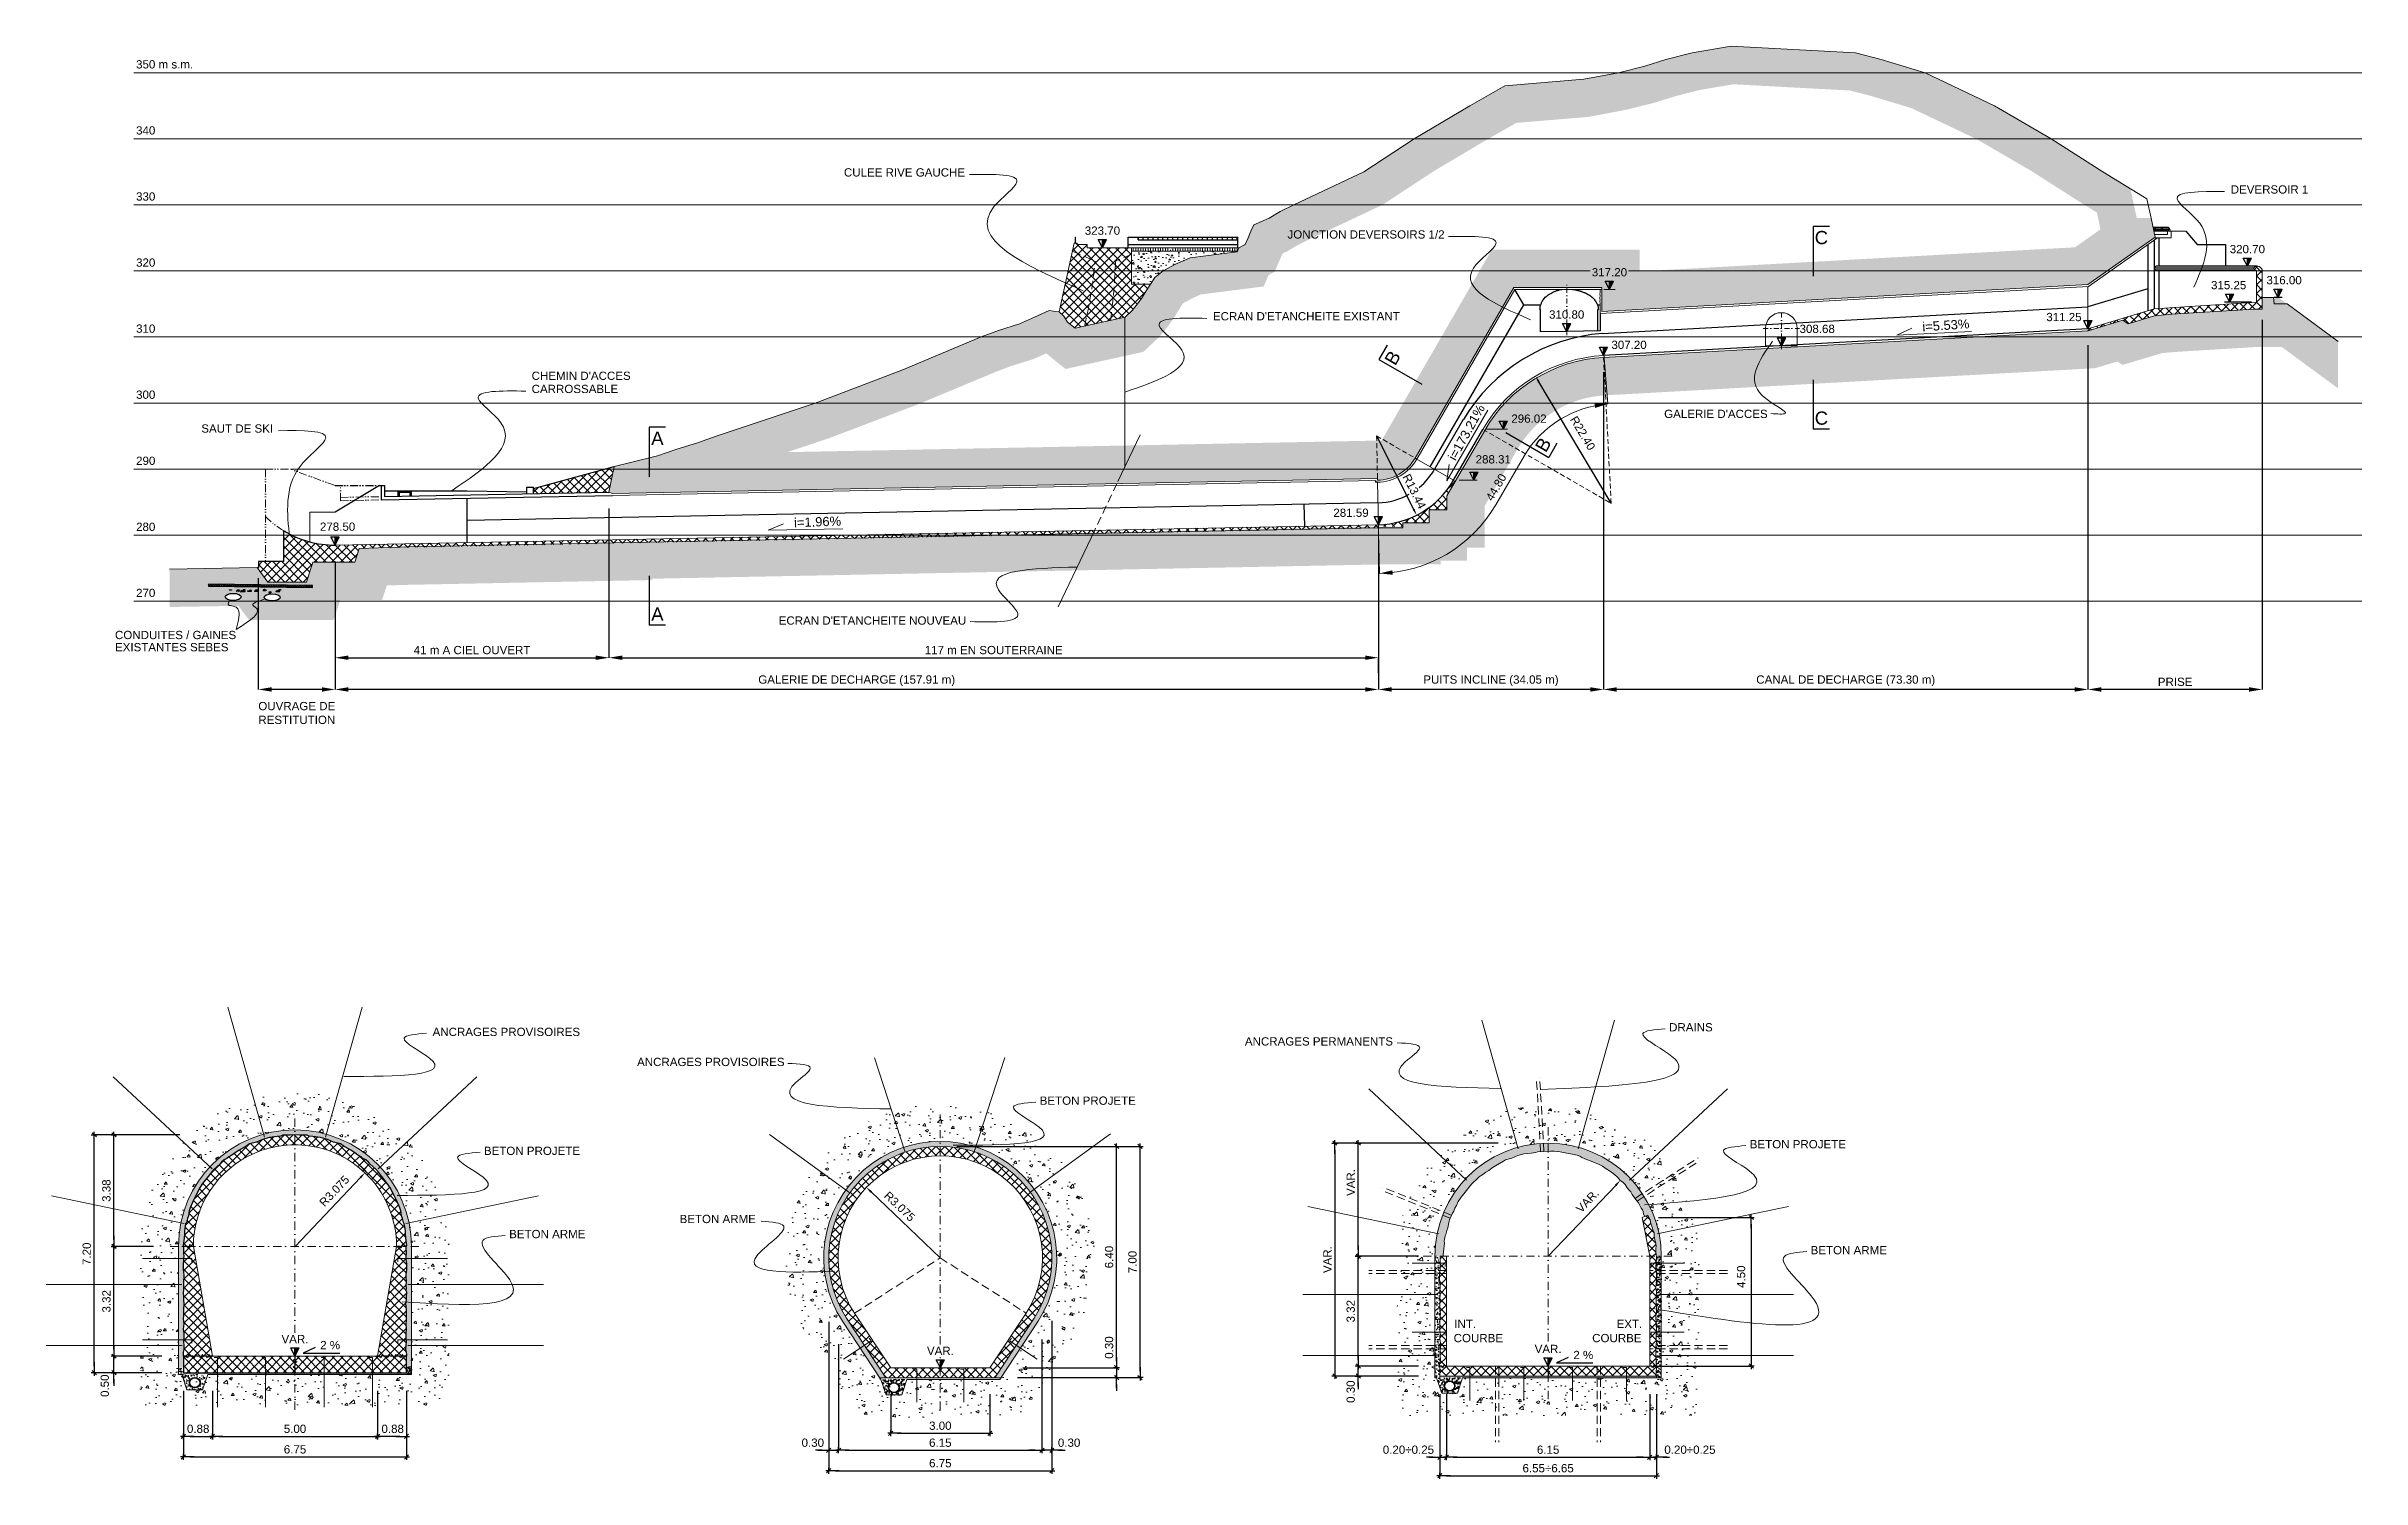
# Model space of a CAD drawing. Extents: x 63271 to 63622, y 108539 to 108756.
import ezdxf
from ezdxf.enums import TextEntityAlignment as Align

# ---------------------------------------------------------------- set-up
doc = ezdxf.new("R2010")
doc.units = 0
doc.header["$MEASUREMENT"] = 0
doc.header["$PDMODE"] = 3
for name, pattern in [('ACAD_ISO12W100', [21, 12, -3, 0, -3, 0, -3]), ('NASCOSTA', [9.525, 6.35, -3.175]), ('TRATTEGGIATA2', [0.375, 0.25, -0.125]), ('TRATTOPUNTO', [1, 0.5, -0.25, 0, -0.25]), ('TRATTOPUNTO2', [0.5, 0.25, -0.125, 0, -0.125])]:
    doc.linetypes.add(name, pattern=pattern)
for name, color, linetype in [('Conduite 1000', 170, 'Continuous'), ('coordinate', 2, 'Continuous'), ('DIME', 6, 'Continuous'), ('LIN010CO', 2, 'Continuous'), ('LIN018CO', 6, 'Continuous'), ('LIN018TR', 6, 'NASCOSTA'), ('LIN025CO', 7, 'Continuous'), ('LIN035CO', 1, 'Continuous'), ('LIN050CO', 3, 'Continuous'), ('LIN07CO', 4, 'Continuous'), ('sezioni', 6, 'Continuous'), ('TEXT035', 1, 'Continuous'), ('TEXT050', 3, 'Continuous')]:
    doc.layers.add(name, color=color, linetype=linetype)
doc.styles.add('ARIAL', font='arial.ttf')
doc.linetypes.add('ROCCIA', pattern='A,0.25,[130,BERETTA.shx,S=0.1,R=0,X=0,Y=0],-0.2,0.25', length=0.7)
doc.dimstyles.new('100', dxfattribs={"dimscale": 5, "dimtxt": 0.25, "dimasz": 0.2, "dimexe": 0, "dimexo": 0.5, "dimgap": 0.1, "dimtad": 1, "dimlfac": 0.2, "dimzin": 4, "dimdsep": 46, "dimtxsty": 'ARIAL', "dimblk1": 'LINE', "dimblk2": 'LINE', "dimsah": 1, "dimcen": 2.5, "dimclrd": 256, "dimclre": 256, "dimclrt": 1, "dimadec": 4, "dimazin": 0, "dimtfac": 1, "dimtmove": 2, "dimatfit": 3, "dimldrblk": 'LINE', "dimfxl": 1, "dimtvp": 1, "dimtolj": 1, "dimtzin": 0, "dimarcsym": 0})
doc.dimstyles.new('500', dxfattribs={"dimscale": 5, "dimtxt": 0.25, "dimasz": 0.2, "dimexe": 0, "dimexo": 0.5, "dimgap": 0.1, "dimtad": 1, "dimzin": 0, "dimdsep": 46, "dimtxsty": 'ARIAL', "dimblk1": 'LINE', "dimblk2": 'LINE', "dimsah": 1, "dimcen": 2.5, "dimclrd": 256, "dimclre": 256, "dimclrt": 1, "dimadec": 0, "dimazin": 0, "dimtfac": 1, "dimtmove": 2, "dimatfit": 3, "dimldrblk": 'LINE', "dimfxl": 1, "dimtvp": 1, "dimtolj": 1, "dimtzin": 0, "dimarcsym": 0})
pattern_1 = [(37.5, (0, 0), (-0.0125986716, 0.3853647538), [0, -0.304, 0, -0.34, 0, -0.325]), (7.5, (0, 0), (0.353955341, 0.564429213), [0, -0.164, 0, -0.274, 0, -0.105]), (327.5, (-0.246, 0), (0.62282837235, 0.0011318107), [0, -0.1, 0, -0.36, 0, -0.47]), (317.5, (-0.246, 0), (0.601225321, 0.175535113), [0, -0.05, 0, -0.236, 0, -0.27])]
pattern_2 = [(37.5, (0, 0), (-0.0188980074, 0.5780471307), [0, -0.456, 0, -0.51, 0, -0.4875]), (7.5, (0, 0), (0.5309330116, 0.8466438196), [0, -0.246, 0, -0.411, 0, -0.1575]), (327.5, (-0.369, 0), (0.9342425585, 0.001697716), [0, -0.15, 0, -0.54, 0, -0.705]), (317.5, (-0.369, 0), (0.9018379814, 0.2633026695), [0, -0.075, 0, -0.354, 0, -0.405])]
pattern_3 = [(37.5, (0, 0), (-0.0188980074, 0.5780471307), [0, -0.456, 0, -0.51, 0, -0.4875]), (7.5, (0, 0), (0.5309330116, 0.8466438196), [0, -0.246, 0, -0.411, 0, -0.1575]), (327.5, (-0.369, 0), (0.9342425585, 0.001697716), [0, -0.15, 0, -0.54, 0, -0.705]), (317.5, (-0.369, 0), (0.9018379814, 0.2633026695), [0, -0.075, 0, -0.354, 0, -0.405])]

msp = doc.modelspace()

# ---------------------------------------------------------------- texts
at = {"layer": 'coordinate', "color": 1, "style": 'ARIAL'}
for s, p in [('350 m s.m.', (63284.94577, 108753.01201)), ('340', (63284.94577, 108743.01201)), ('330', (63284.94577, 108733.01201)), ('320', (63284.94577, 108723.01201)), ('310', (63284.94577, 108713.01201)), ('300', (63284.94577, 108703.01201)), ('290', (63284.94577, 108693.01201)), ('280', (63284.94577, 108683.01201)), ('270', (63284.94577, 108673.01201))]:
    msp.add_text(s, height=1.25, dxfattribs=at).set_placement(p, align=Align.MIDDLE_LEFT)
at = {"layer": 'coordinate', "color": 1, "lineweight": 0, "style": 'ARIAL'}
for s, rotation, p in [('i=5.53%', 3.9269102, (63562.3715, 108713.0712)), ('i=173.21%%%', 60.953179, (63489.10357, 108701.02652))]:
    msp.add_text(s, height=1.4, rotation=rotation, dxfattribs=at).set_placement(p, align=Align.RIGHT)
at = {"layer": 'coordinate', "color": 1, "style": 'ARIAL'}
msp.add_text('i=1.96%', height=1.4, rotation=2.0989419, dxfattribs=at).set_placement((63391.63703, 108683.20208), align=Align.RIGHT)
at = {"layer": 'coordinate', "color": 1, "lineweight": 0, "style": 'ARIAL'}
for s, p in [('DRAINS', (63516.90455, 108606.63933)), ('BETON PROJETE', (63421.66925, 108595.53462)), ('BETON PROJETE', (63337.57048, 108587.94118)), ('BETON PROJETE', (63529.10841, 108588.94315)), ('INT.', (63484.40679, 108561.73594)), ('COURBE', (63484.30494, 108559.59823))]:
    msp.add_text(s, height=1.25, dxfattribs=at).set_placement(p)
for s, p in [('EXT.', (63512.83511, 108561.73594)), ('COURBE', (63512.73326, 108559.59823))]:
    msp.add_text(s, height=1.25, dxfattribs=at).set_placement(p, align=Align.RIGHT)
at = {"layer": 'TEXT035', "lineweight": 0, "style": 'ARIAL'}
for s, p in [('CULEE RIVE GAUCHE', (63392.04605, 108736.03192)), ('DEVERSOIR 1', (63601.88251, 108733.45032)), ('JONCTION DEVERSOIRS 1/2', (63459.16289, 108726.64354)), ("ECRAN D'ETANCHEITE EXISTANT ", (63447.87737, 108714.25772)), ("CHEMIN D'ACCES", (63344.79658, 108705.25122)), ('CARROSSABLE', (63344.79658, 108703.2584)), ("GALERIE D'ACCES", (63516.15365, 108699.48448)), ('SAUT DE SKI', (63294.81248, 108697.2675)), ("ECRAN D'ETANCHEITE NOUVEAU ", (63382.18004, 108668.20019)), ('CONDUITES / GAINES ', (63281.75271, 108666.0152)), ('EXISTANTES SEBES', (63281.75271, 108664.16976))]:
    msp.add_text(s, height=1.25, dxfattribs=at).set_placement(p)
at = {"layer": 'TEXT035', "style": 'ARIAL'}
for s, p in [('ANCRAGES PROVISOIRES', (63329.81004, 108605.94311)), ('ANCRAGES PERMANENTS', (63452.7156, 108604.50385)), ('ANCRAGES PROVISOIRES', (63360.74892, 108601.39315)), ('BETON ARME', (63341.3945, 108575.34384)), ('BETON ARME', (63367.18108, 108577.62579)), ('BETON ARME', (63538.31672, 108572.90592))]:
    msp.add_text(s, height=1.25, dxfattribs=at).set_placement(p)
for p in [(63315.81199, 108558.53884), (63505.42479, 108557.03784)]:
    msp.add_text('2 %', height=1.25, dxfattribs=at).set_placement(p, align=Align.RIGHT)
at = {"layer": 'TEXT035', "linetype": 'Continuous', "lineweight": 0, "insert": (63490.73172, 108689.00282), "char_height": 1.25, "attachment_point": 5, "rotation": 59.8226765, "style": 'ARIAL'}
msp.add_mtext_dynamic_manual_height_columns('44.80', width=6.4499617, gutter_width=12.5, heights=[0], dxfattribs=at)

# ---------------------------------------------------------------- blocks, each defined once
blk = doc.blocks.new('LIVELLI1')
at = {"layer": 'LIN018CO'}
blk.add_solid([(0, 0.25), (0, 0), (0.125, 0.25)], dxfattribs=at)
at = {"layer": 'LIN035CO'}
for p, q in [((-0.125, 0.25), (0.125, 0.25)), ((0, 0), (-0.125, 0.25)), ((0, 0), (0, 0.25)), ((0, 0), (0.125, 0.25))]:
    blk.add_line(p, q, dxfattribs=at)
at = {"layer": 'TEXT035', "style": 'ARIAL'}
blk.add_attdef('VALORE', text='', height=0.25, dxfattribs=at).set_placement((0, 0.395), align=Align.CENTER)
blk = doc.blocks.new('*D10')
at = {"layer": 'Defpoints', "color": 0, "linetype": 'Continuous', "lineweight": 0, "transparency": 16777216}
for p in [(63606.66, 108716.84), (63580.28, 108712.99), (63580.28, 108658.4)]:
    blk.add_point(p, dxfattribs=at)
at = {"layer": 'sezioni', "linetype": 'Continuous', "lineweight": -2, "transparency": 16777216}
for p, q in [((63606.66, 108714.34), (63606.66, 108658.4)), ((63580.28, 108710.49), (63580.28, 108658.4)), ((63604.66, 108658.4), (63582.28, 108658.4))]:
    blk.add_line(p, q, dxfattribs=at)
at = {"layer": 'sezioni', "linetype": 'Continuous', "lineweight": 0, "transparency": 16777216}
for points in [[(63582.28, 108658.73), (63582.28, 108658.06), (63580.28, 108658.4)], [(63604.66, 108658.73), (63604.66, 108658.06), (63606.66, 108658.4)]]:
    blk.add_solid(points, dxfattribs=at)
at = {"layer": 'sezioni', "color": 1, "linetype": 'Continuous', "lineweight": 0, "transparency": 16777216, "insert": (63593.47, 108659.54), "char_height": 1.25, "attachment_point": 5, "style": 'ARIAL'}
blk.add_mtext('\\A1;PRISE', dxfattribs=at)
blk = doc.blocks.new('LINE')
for p, q in [((-1.6, 0), (0.45, 0)), ((0, 0.45), (0, -0.45))]:
    blk.add_line(p, q)
at = {"color": 3}
blk.add_line((-0.32, -0.32), (0.32, 0.32), dxfattribs=at)
blk = doc.blocks.new('*D11')
at = {"layer": 'Defpoints', "color": 0, "linetype": 'Continuous', "lineweight": 0, "transparency": 16777216}
for p in [(63580.28, 108712.99), (63506.98, 108708.94), (63506.98, 108658.4)]:
    blk.add_point(p, dxfattribs=at)
at = {"layer": 'sezioni', "linetype": 'Continuous', "lineweight": -2, "transparency": 16777216}
for p, q in [((63580.28, 108710.49), (63580.28, 108658.4)), ((63506.98, 108706.44), (63506.98, 108658.4)), ((63578.28, 108658.4), (63508.98, 108658.4))]:
    blk.add_line(p, q, dxfattribs=at)
at = {"layer": 'sezioni', "linetype": 'Continuous', "lineweight": 0, "transparency": 16777216}
for points in [[(63508.98, 108658.73), (63508.98, 108658.06), (63506.98, 108658.4)], [(63578.28, 108658.73), (63578.28, 108658.06), (63580.28, 108658.4)]]:
    blk.add_solid(points, dxfattribs=at)
at = {"layer": 'sezioni', "color": 1, "linetype": 'Continuous', "lineweight": 0, "transparency": 16777216, "insert": (63543.63, 108659.71), "char_height": 1.25, "attachment_point": 5, "style": 'ARIAL'}
blk.add_mtext('\\A1;CANAL DE DECHARGE (73.30 m)', dxfattribs=at)
blk = doc.blocks.new('*D12')
at = {"layer": 'Defpoints', "color": 0, "linetype": 'Continuous', "lineweight": 0, "transparency": 16777216}
for p in [(63506.98, 108708.94), (63472.92, 108683.34), (63472.92, 108658.4)]:
    blk.add_point(p, dxfattribs=at)
at = {"layer": 'sezioni', "linetype": 'Continuous', "lineweight": -2, "transparency": 16777216}
for p, q in [((63506.98, 108706.44), (63506.98, 108658.4)), ((63472.92, 108680.84), (63472.92, 108658.4)), ((63504.98, 108658.4), (63474.92, 108658.4))]:
    blk.add_line(p, q, dxfattribs=at)
at = {"layer": 'sezioni', "linetype": 'Continuous', "lineweight": 0, "transparency": 16777216}
for points in [[(63474.92, 108658.73), (63474.92, 108658.06), (63472.92, 108658.4)], [(63504.98, 108658.73), (63504.98, 108658.06), (63506.98, 108658.4)]]:
    blk.add_solid(points, dxfattribs=at)
at = {"layer": 'sezioni', "color": 1, "linetype": 'Continuous', "lineweight": 0, "transparency": 16777216, "insert": (63489.95, 108659.71), "char_height": 1.25, "attachment_point": 5, "style": 'ARIAL'}
blk.add_mtext('\\A1;PUITS INCLINE (34.05 m)', dxfattribs=at)
blk = doc.blocks.new('*D13')
at = {"layer": 'Defpoints', "color": 0, "linetype": 'Continuous', "lineweight": 0, "transparency": 16777216}
for p in [(63472.92, 108683.34), (63315.05, 108680.24), (63315.05, 108658.4)]:
    blk.add_point(p, dxfattribs=at)
at = {"layer": 'sezioni', "linetype": 'Continuous', "lineweight": -2, "transparency": 16777216}
for p, q in [((63472.92, 108680.84), (63472.92, 108658.4)), ((63315.05, 108677.74), (63315.05, 108658.4)), ((63470.92, 108658.4), (63317.05, 108658.4))]:
    blk.add_line(p, q, dxfattribs=at)
at = {"layer": 'sezioni', "linetype": 'Continuous', "lineweight": 0, "transparency": 16777216}
for points in [[(63317.05, 108658.73), (63317.05, 108658.06), (63315.05, 108658.4)], [(63470.92, 108658.73), (63470.92, 108658.06), (63472.92, 108658.4)]]:
    blk.add_solid(points, dxfattribs=at)
at = {"layer": 'sezioni', "color": 1, "linetype": 'Continuous', "lineweight": 0, "transparency": 16777216, "insert": (63393.98, 108659.71), "char_height": 1.25, "attachment_point": 5, "style": 'ARIAL'}
blk.add_mtext('\\A1;GALERIE DE DECHARGE (157.91 m)', dxfattribs=at)
blk = doc.blocks.new('*D14')
at = {"layer": 'Defpoints', "color": 0, "linetype": 'Continuous', "lineweight": 0, "transparency": 16777216}
for p in [(63315.05, 108680.24), (63303.44, 108677.74), (63303.44, 108658.4)]:
    blk.add_point(p, dxfattribs=at)
at = {"layer": 'sezioni', "linetype": 'Continuous', "lineweight": -2, "transparency": 16777216}
for p, q in [((63303.44, 108675.24), (63303.44, 108658.4)), ((63315.05, 108677.74), (63315.05, 108658.4)), ((63313.05, 108658.4), (63305.44, 108658.4))]:
    blk.add_line(p, q, dxfattribs=at)
at = {"layer": 'sezioni', "linetype": 'Continuous', "lineweight": 0, "transparency": 16777216}
for points in [[(63305.44, 108658.73), (63305.44, 108658.06), (63303.44, 108658.4)], [(63313.05, 108658.73), (63313.05, 108658.06), (63315.05, 108658.4)]]:
    blk.add_solid(points, dxfattribs=at)
at = {"layer": 'sezioni', "color": 1, "linetype": 'Continuous', "lineweight": 0, "transparency": 16777216, "insert": (63309.26, 108654.83), "char_height": 1.25, "attachment_point": 5, "style": 'ARIAL'}
blk.add_mtext('\\A1;OUVRAGE DE\\PRESTITUTION', dxfattribs=at)
blk = doc.blocks.new('SEZ4')
at = {"layer": 'LIN07CO'}
for p in [(0, 0), (0.5, -1.5)]:
    blk.add_line(p, (0, -1.5), dxfattribs=at)
at = {"layer": 'TEXT050', "style": 'ARIAL'}
blk.add_attdef('NOME_SEZIONE', text='', height=0.4, dxfattribs=at).set_placement((0.25, -1.162), align=Align.MIDDLE)
blk = doc.blocks.new('SEZ3')
at = {"layer": 'LIN07CO'}
for p, q in [((0, 1.5), (0, 0)), ((0.5, 1.5), (0, 1.5))]:
    blk.add_line(p, q, dxfattribs=at)
at = {"layer": 'TEXT050', "style": 'ARIAL'}
blk.add_attdef('NOME_SEZIONE', text='', height=0.4, dxfattribs=at).set_placement((0.25, 1.167), align=Align.MIDDLE)
blk = doc.blocks.new('*D8')
at = {"layer": 'Defpoints', "color": 0, "linetype": 'Continuous', "lineweight": 0, "transparency": 16777216}
for p in [(63496.68, 108705.82), (63508.14, 108686.57)]:
    blk.add_point(p, dxfattribs=at)
at = {"layer": 'DIME', "linetype": 'Continuous', "lineweight": -2, "transparency": 16777216}
blk.add_line((63508.14, 108686.57), (63497.2, 108704.96), dxfattribs=at)
at = {"layer": 'DIME', "linetype": 'Continuous', "lineweight": 0, "transparency": 16777216}
blk.add_solid([(63497.34, 108705.04), (63497.05, 108704.87), (63496.68, 108705.82)], dxfattribs=at)
at = {"layer": 'DIME', "color": 1, "linetype": 'Continuous', "lineweight": 0, "transparency": 16777216, "insert": (63503.84, 108697.18), "char_height": 1.25, "attachment_point": 5, "rotation": 300.7508, "style": 'ARIAL'}
blk.add_mtext('\\A1;R22.40', dxfattribs=at)
blk = doc.blocks.new('*D9')
at = {"layer": 'Defpoints', "color": 0, "linetype": 'Continuous', "lineweight": 0, "transparency": 16777216}
for p in [(63472.65, 108696.77), (63478.7, 108684.77)]:
    blk.add_point(p, dxfattribs=at)
at = {"layer": 'DIME', "linetype": 'Continuous', "lineweight": -2, "transparency": 16777216}
blk.add_line((63472.65, 108696.77), (63478.25, 108685.67), dxfattribs=at)
at = {"layer": 'DIME', "linetype": 'Continuous', "lineweight": 0, "transparency": 16777216}
blk.add_solid([(63478.4, 108685.74), (63478.1, 108685.59), (63478.7, 108684.77)], dxfattribs=at)
at = {"layer": 'DIME', "color": 1, "linetype": 'Continuous', "lineweight": 0, "transparency": 16777216, "insert": (63478.36, 108688.37), "char_height": 1.25, "attachment_point": 5, "rotation": 296.7671, "style": 'ARIAL'}
blk.add_mtext('\\A1;R13.44', dxfattribs=at)
blk = doc.blocks.new('*D15')
at = {"layer": 'Defpoints', "color": 0, "linetype": 'Continuous', "lineweight": 0, "transparency": 16777216}
for p in [(63512.81, 108578.48), (63511.98, 108555.98), (63529.33, 108555.98)]:
    blk.add_point(p, dxfattribs=at)
at = {"layer": 'DIME', "linetype": 'Continuous', "lineweight": -2, "transparency": 16777216}
for p, q in [((63515.31, 108578.48), (63529.33, 108578.48)), ((63529.33, 108577.48), (63529.33, 108556.98)), ((63514.48, 108555.98), (63529.33, 108555.98))]:
    blk.add_line(p, q, dxfattribs=at)
for p, rotation in [((63529.33, 108578.48), 90), ((63529.33, 108555.98), 270)]:
    blk.add_blockref('LINE', p, dxfattribs=dict(at, rotation=rotation))
at = {"layer": 'DIME', "color": 1, "linetype": 'Continuous', "lineweight": 0, "transparency": 16777216, "insert": (63527.8, 108569.51), "char_height": 1.25, "attachment_point": 5, "rotation": 90, "style": 'ARIAL'}
blk.add_mtext('\\A1;4.50', dxfattribs=at)
blk = doc.blocks.new('*D16')
at = {"layer": 'Defpoints', "color": 0, "linetype": 'Continuous', "lineweight": 0, "transparency": 16777216}
for p in [(63469.87, 108589.73), (63493.53, 108589.73), (63479.62, 108572.6)]:
    blk.add_point(p, dxfattribs=at)
at = {"layer": 'DIME', "linetype": 'Continuous', "lineweight": -2, "transparency": 16777216}
for p, q in [((63491.03, 108589.73), (63469.87, 108589.73)), ((63469.87, 108573.6), (63469.87, 108588.73)), ((63477.12, 108572.6), (63469.87, 108572.6))]:
    blk.add_line(p, q, dxfattribs=at)
for p, rotation in [((63469.87, 108589.73), 90), ((63469.87, 108572.6), 270)]:
    blk.add_blockref('LINE', p, dxfattribs=dict(at, rotation=rotation))
at = {"layer": 'DIME', "color": 1, "linetype": 'Continuous', "lineweight": 0, "transparency": 16777216, "insert": (63468.73, 108583.77), "char_height": 1.25, "attachment_point": 5, "rotation": 90, "style": 'ARIAL'}
blk.add_mtext('\\A1;VAR.', dxfattribs=at)
blk = doc.blocks.new('*D17')
at = {"layer": 'Defpoints', "color": 0, "linetype": 'Continuous', "lineweight": 0, "transparency": 16777216}
for p in [(63482.22, 108554.23), (63483.22, 108554.23), (63483.22, 108542.18)]:
    blk.add_point(p, dxfattribs=at)
at = {"layer": 'DIME', "linetype": 'Continuous', "lineweight": -2, "transparency": 16777216}
for p, q in [((63482.22, 108551.73), (63482.22, 108542.18)), ((63483.22, 108551.73), (63483.22, 108542.18)), ((63481.22, 108542.18), (63480.22, 108542.18)), ((63482.22, 108542.18), (63483.22, 108542.18)), ((63484.22, 108542.18), (63485.22, 108542.18))]:
    blk.add_line(p, q, dxfattribs=at)
blk.add_blockref('LINE', (63482.22, 108542.18), dxfattribs=at)
at = {"layer": 'DIME', "linetype": 'Continuous', "lineweight": -2, "transparency": 16777216, "rotation": 180}
blk.add_blockref('LINE', (63483.22, 108542.18), dxfattribs=at)
at = {"layer": 'DIME', "color": 1, "linetype": 'Continuous', "lineweight": 0, "transparency": 16777216, "insert": (63477.46, 108543.32), "char_height": 1.25, "attachment_point": 5, "style": 'ARIAL'}
blk.add_mtext('\\A1;0.20{\\fArial|b0|i0|c0|p32;÷0.25}', dxfattribs=at)
blk = doc.blocks.new('*D18')
at = {"layer": 'Defpoints', "color": 0, "linetype": 'Continuous', "lineweight": 0, "transparency": 16777216}
for p in [(63469.87, 108555.98), (63481.51, 108555.98), (63481.51, 108554.48)]:
    blk.add_point(p, dxfattribs=at)
at = {"layer": 'DIME', "linetype": 'Continuous', "lineweight": -2, "transparency": 16777216}
for p, q in [((63469.87, 108556.98), (63469.87, 108557.98)), ((63479.01, 108555.98), (63469.87, 108555.98)), ((63469.87, 108554.48), (63469.87, 108555.98)), ((63479.01, 108554.48), (63469.87, 108554.48)), ((63469.87, 108553.48), (63469.87, 108552.48))]:
    blk.add_line(p, q, dxfattribs=at)
for p, rotation in [((63469.87, 108555.98), 270), ((63469.87, 108554.48), 90)]:
    blk.add_blockref('LINE', p, dxfattribs=dict(at, rotation=rotation))
at = {"layer": 'DIME', "color": 1, "linetype": 'Continuous', "lineweight": 0, "transparency": 16777216, "insert": (63468.73, 108552.11), "char_height": 1.25, "attachment_point": 5, "rotation": 90, "style": 'ARIAL'}
blk.add_mtext('\\A1;0.30', dxfattribs=at)
blk = doc.blocks.new('*D19')
at = {"layer": 'Defpoints', "color": 0, "linetype": 'Continuous', "lineweight": 0, "transparency": 16777216}
for p in [(63493.53, 108589.73), (63466.32, 108554.48), (63481.51, 108554.48)]:
    blk.add_point(p, dxfattribs=at)
at = {"layer": 'DIME', "linetype": 'Continuous', "lineweight": -2, "transparency": 16777216}
for p, q in [((63491.03, 108589.73), (63466.32, 108589.73)), ((63466.32, 108588.73), (63466.32, 108555.48)), ((63479.01, 108554.48), (63466.32, 108554.48))]:
    blk.add_line(p, q, dxfattribs=at)
for p, rotation in [((63466.32, 108589.73), 90), ((63466.32, 108554.48), 270)]:
    blk.add_blockref('LINE', p, dxfattribs=dict(at, rotation=rotation))
at = {"layer": 'DIME', "color": 1, "linetype": 'Continuous', "lineweight": 0, "transparency": 16777216, "insert": (63465.2, 108572.1), "char_height": 1.25, "attachment_point": 5, "rotation": 90, "style": 'ARIAL'}
blk.add_mtext('\\A1;VAR.', dxfattribs=at)
blk = doc.blocks.new('*D20')
at = {"layer": 'Defpoints', "color": 0, "linetype": 'Continuous', "lineweight": 0, "transparency": 16777216}
for p in [(63469.87, 108572.6), (63481.51, 108572.6), (63481.51, 108555.98)]:
    blk.add_point(p, dxfattribs=at)
at = {"layer": 'DIME', "linetype": 'Continuous', "lineweight": -2, "transparency": 16777216}
for p, q in [((63479.01, 108572.6), (63469.87, 108572.6)), ((63469.87, 108556.98), (63469.87, 108571.6)), ((63479.01, 108555.98), (63469.87, 108555.98))]:
    blk.add_line(p, q, dxfattribs=at)
for p, rotation in [((63469.87, 108572.6), 90), ((63469.87, 108555.98), 270)]:
    blk.add_blockref('LINE', p, dxfattribs=dict(at, rotation=rotation))
at = {"layer": 'DIME', "color": 1, "linetype": 'Continuous', "lineweight": 0, "transparency": 16777216, "insert": (63468.73, 108564.29), "char_height": 1.25, "attachment_point": 5, "rotation": 90, "style": 'ARIAL'}
blk.add_mtext('\\A1;3.32', dxfattribs=at)
blk = doc.blocks.new('*D21')
at = {"layer": 'Defpoints', "color": 0, "linetype": 'Continuous', "lineweight": 0, "transparency": 16777216}
for p in [(63482.22, 108554.23), (63514.98, 108554.23), (63514.98, 108539.39)]:
    blk.add_point(p, dxfattribs=at)
at = {"layer": 'DIME', "linetype": 'Continuous', "lineweight": -2, "transparency": 16777216}
for p, q in [((63482.22, 108551.73), (63482.22, 108539.39)), ((63514.98, 108551.73), (63514.98, 108539.39)), ((63483.22, 108539.39), (63513.98, 108539.39))]:
    blk.add_line(p, q, dxfattribs=at)
at = {"layer": 'DIME', "linetype": 'Continuous', "lineweight": -2, "transparency": 16777216, "rotation": 180}
blk.add_blockref('LINE', (63482.22, 108539.39), dxfattribs=at)
at = {"layer": 'DIME', "linetype": 'Continuous', "lineweight": -2, "transparency": 16777216}
blk.add_blockref('LINE', (63514.98, 108539.39), dxfattribs=at)
at = {"layer": 'DIME', "color": 1, "linetype": 'Continuous', "lineweight": 0, "transparency": 16777216, "insert": (63498.6, 108540.52), "char_height": 1.25, "attachment_point": 5, "style": 'ARIAL'}
blk.add_mtext('\\A1;6.55{\\fArial|b0|i0|c0|p32;÷6.65}', dxfattribs=at)
blk = doc.blocks.new('*D22')
at = {"layer": 'Defpoints', "color": 0, "linetype": 'Continuous', "lineweight": 0, "transparency": 16777216}
for p in [(63483.22, 108554.23), (63513.97, 108554.23), (63513.97, 108542.18)]:
    blk.add_point(p, dxfattribs=at)
at = {"layer": 'DIME', "linetype": 'Continuous', "lineweight": -2, "transparency": 16777216}
for p, q in [((63483.22, 108551.73), (63483.22, 108542.18)), ((63513.97, 108551.73), (63513.97, 108542.18)), ((63484.22, 108542.18), (63512.97, 108542.18))]:
    blk.add_line(p, q, dxfattribs=at)
at = {"layer": 'DIME', "linetype": 'Continuous', "lineweight": -2, "transparency": 16777216, "rotation": 180}
blk.add_blockref('LINE', (63483.22, 108542.18), dxfattribs=at)
at = {"layer": 'DIME', "linetype": 'Continuous', "lineweight": -2, "transparency": 16777216}
blk.add_blockref('LINE', (63513.97, 108542.18), dxfattribs=at)
at = {"layer": 'DIME', "color": 1, "linetype": 'Continuous', "lineweight": 0, "transparency": 16777216, "insert": (63498.6, 108543.32), "char_height": 1.25, "attachment_point": 5, "style": 'ARIAL'}
blk.add_mtext('\\A1;6.15', dxfattribs=at)
blk = doc.blocks.new('*D23')
at = {"layer": 'Defpoints', "color": 0, "linetype": 'Continuous', "lineweight": 0, "transparency": 16777216}
for p in [(63509.51, 108584.07), (63498.6, 108572.6)]:
    blk.add_point(p, dxfattribs=at)
at = {"layer": 'LIN018CO', "linetype": 'Continuous', "lineweight": -2, "transparency": 16777216}
blk.add_line((63498.6, 108572.6), (63508.82, 108583.34), dxfattribs=at)
at = {"layer": 'LIN018CO', "linetype": 'Continuous', "lineweight": 0, "transparency": 16777216}
blk.add_solid([(63508.7, 108583.46), (63508.94, 108583.23), (63509.51, 108584.07)], dxfattribs=at)
at = {"layer": 'LIN018CO', "color": 1, "linetype": 'Continuous', "lineweight": 0, "transparency": 16777216, "insert": (63504.55, 108580.98), "char_height": 1.25, "attachment_point": 5, "rotation": 46.4253, "style": 'ARIAL'}
blk.add_mtext('\\A1;VAR.', dxfattribs=at)
blk = doc.blocks.new('*D24')
at = {"layer": 'Defpoints', "color": 0, "linetype": 'Continuous', "lineweight": 0, "transparency": 16777216}
for p in [(63395.45, 108583.03), (63406.63, 108572.35)]:
    blk.add_point(p, dxfattribs=at)
at = {"layer": 'LIN018CO', "linetype": 'Continuous', "lineweight": -2, "transparency": 16777216}
blk.add_line((63406.63, 108572.35), (63396.17, 108582.34), dxfattribs=at)
at = {"layer": 'LIN018CO', "linetype": 'Continuous', "lineweight": 0, "transparency": 16777216}
blk.add_solid([(63396.29, 108582.46), (63396.05, 108582.21), (63395.45, 108583.03)], dxfattribs=at)
at = {"layer": 'LIN018CO', "color": 1, "linetype": 'Continuous', "lineweight": 0, "transparency": 16777216, "insert": (63400.48, 108580.14), "char_height": 1.25, "attachment_point": 5, "rotation": 316.3304, "style": 'ARIAL'}
blk.add_mtext('\\A1;R3.075', dxfattribs=at)
blk = doc.blocks.new('*D25')
at = {"layer": 'Defpoints', "color": 0, "lineweight": 0, "transparency": 16777216}
for p in [(63399.13, 108554.23), (63414.13, 108554.23), (63414.13, 108545.81)]:
    blk.add_point(p, dxfattribs=at)
at = {"layer": 'LIN018CO', "lineweight": -2, "transparency": 16777216}
for p, q in [((63399.13, 108551.73), (63399.13, 108545.81)), ((63414.13, 108551.73), (63414.13, 108545.81)), ((63400.13, 108545.81), (63413.13, 108545.81))]:
    blk.add_line(p, q, dxfattribs=at)
at = {"layer": 'LIN018CO', "lineweight": -2, "transparency": 16777216, "rotation": 180}
blk.add_blockref('LINE', (63399.13, 108545.81), dxfattribs=at)
at = {"layer": 'LIN018CO', "lineweight": -2, "transparency": 16777216}
blk.add_blockref('LINE', (63414.13, 108545.81), dxfattribs=at)
at = {"layer": 'LIN018CO', "color": 1, "lineweight": 0, "transparency": 16777216, "insert": (63406.63, 108546.95), "char_height": 1.25, "attachment_point": 5, "style": 'ARIAL'}
blk.add_mtext('\\A1;3.00', dxfattribs=at)
blk = doc.blocks.new('*D26')
at = {"layer": 'Defpoints', "color": 0, "linetype": 'Continuous', "lineweight": 0, "transparency": 16777216}
for p in [(63423.51, 108565.34), (63422, 108562.52), (63422, 108543.24)]:
    blk.add_point(p, dxfattribs=at)
at = {"layer": 'DIME', "linetype": 'Continuous', "lineweight": -2, "transparency": 16777216}
for p, q in [((63423.51, 108562.84), (63423.51, 108543.24)), ((63422, 108560.02), (63422, 108543.24)), ((63421, 108543.24), (63420, 108543.24)), ((63423.51, 108543.24), (63422, 108543.24)), ((63424.51, 108543.24), (63425.51, 108543.24))]:
    blk.add_line(p, q, dxfattribs=at)
blk.add_blockref('LINE', (63422, 108543.24), dxfattribs=at)
at = {"layer": 'DIME', "linetype": 'Continuous', "lineweight": -2, "transparency": 16777216, "rotation": 180}
blk.add_blockref('LINE', (63423.51, 108543.24), dxfattribs=at)
at = {"layer": 'DIME', "color": 1, "linetype": 'Continuous', "lineweight": 0, "transparency": 16777216, "insert": (63426.12, 108544.38), "char_height": 1.25, "attachment_point": 5, "style": 'ARIAL'}
blk.add_mtext('\\A1;0.30', dxfattribs=at)
blk = doc.blocks.new('*D27')
at = {"layer": 'Defpoints', "color": 0, "linetype": 'Continuous', "lineweight": 0, "transparency": 16777216}
for p in [(63389.75, 108565.19), (63391.25, 108561.81), (63391.25, 108543.24)]:
    blk.add_point(p, dxfattribs=at)
at = {"layer": 'DIME', "linetype": 'Continuous', "lineweight": -2, "transparency": 16777216}
for p, q in [((63389.75, 108562.69), (63389.75, 108543.24)), ((63391.25, 108559.31), (63391.25, 108543.24)), ((63388.75, 108543.24), (63387.75, 108543.24)), ((63389.75, 108543.24), (63391.25, 108543.24)), ((63392.25, 108543.24), (63393.25, 108543.24))]:
    blk.add_line(p, q, dxfattribs=at)
blk.add_blockref('LINE', (63389.75, 108543.24), dxfattribs=at)
at = {"layer": 'DIME', "linetype": 'Continuous', "lineweight": -2, "transparency": 16777216, "rotation": 180}
blk.add_blockref('LINE', (63391.25, 108543.24), dxfattribs=at)
at = {"layer": 'DIME', "color": 1, "linetype": 'Continuous', "lineweight": 0, "transparency": 16777216, "insert": (63387.34, 108544.38), "char_height": 1.25, "attachment_point": 5, "style": 'ARIAL'}
blk.add_mtext('\\A1;0.30', dxfattribs=at)
blk = doc.blocks.new('*D28')
at = {"layer": 'Defpoints', "color": 0, "linetype": 'Continuous', "lineweight": 0, "transparency": 16777216}
for p in [(63389.75, 108565.19), (63423.51, 108565.34), (63423.51, 108540.14)]:
    blk.add_point(p, dxfattribs=at)
at = {"layer": 'DIME', "linetype": 'Continuous', "lineweight": -2, "transparency": 16777216}
for p, q in [((63389.75, 108562.69), (63389.75, 108540.14)), ((63423.51, 108562.84), (63423.51, 108540.14)), ((63390.75, 108540.14), (63422.51, 108540.14))]:
    blk.add_line(p, q, dxfattribs=at)
at = {"layer": 'DIME', "linetype": 'Continuous', "lineweight": -2, "transparency": 16777216, "rotation": 180}
blk.add_blockref('LINE', (63389.75, 108540.14), dxfattribs=at)
at = {"layer": 'DIME', "linetype": 'Continuous', "lineweight": -2, "transparency": 16777216}
blk.add_blockref('LINE', (63423.51, 108540.14), dxfattribs=at)
at = {"layer": 'DIME', "color": 1, "linetype": 'Continuous', "lineweight": 0, "transparency": 16777216, "insert": (63406.63, 108541.28), "char_height": 1.25, "attachment_point": 5, "style": 'ARIAL'}
blk.add_mtext('\\A1;6.75', dxfattribs=at)
blk = doc.blocks.new('*D29')
at = {"layer": 'Defpoints', "color": 0, "linetype": 'Continuous', "lineweight": 0, "transparency": 16777216}
for p in [(63391.25, 108561.81), (63422, 108562.52), (63422, 108543.24)]:
    blk.add_point(p, dxfattribs=at)
at = {"layer": 'DIME', "linetype": 'Continuous', "lineweight": -2, "transparency": 16777216}
for p, q in [((63391.25, 108559.31), (63391.25, 108543.24)), ((63422, 108560.02), (63422, 108543.24)), ((63392.25, 108543.24), (63421, 108543.24))]:
    blk.add_line(p, q, dxfattribs=at)
at = {"layer": 'DIME', "linetype": 'Continuous', "lineweight": -2, "transparency": 16777216, "rotation": 180}
blk.add_blockref('LINE', (63391.25, 108543.24), dxfattribs=at)
at = {"layer": 'DIME', "linetype": 'Continuous', "lineweight": -2, "transparency": 16777216}
blk.add_blockref('LINE', (63422, 108543.24), dxfattribs=at)
at = {"layer": 'DIME', "color": 1, "linetype": 'Continuous', "lineweight": 0, "transparency": 16777216, "insert": (63406.63, 108544.38), "char_height": 1.25, "attachment_point": 5, "style": 'ARIAL'}
blk.add_mtext('\\A1;6.15', dxfattribs=at)
blk = doc.blocks.new('*D30')
at = {"layer": 'Defpoints', "color": 0, "linetype": 'Continuous', "lineweight": 0, "transparency": 16777216}
for p in [(63406.63, 108589.23), (63433.31, 108589.23), (63416.64, 108555.73)]:
    blk.add_point(p, dxfattribs=at)
at = {"layer": 'DIME', "linetype": 'Continuous', "lineweight": -2, "transparency": 16777216}
for p, q in [((63409.13, 108589.23), (63433.31, 108589.23)), ((63433.31, 108556.73), (63433.31, 108588.23)), ((63419.14, 108555.73), (63433.31, 108555.73))]:
    blk.add_line(p, q, dxfattribs=at)
for p, rotation in [((63433.31, 108589.23), 90), ((63433.31, 108555.73), 270)]:
    blk.add_blockref('LINE', p, dxfattribs=dict(at, rotation=rotation))
at = {"layer": 'DIME', "color": 1, "linetype": 'Continuous', "lineweight": 0, "transparency": 16777216, "insert": (63432.17, 108572.48), "char_height": 1.25, "attachment_point": 5, "rotation": 90, "style": 'ARIAL'}
blk.add_mtext('\\A1;6.40', dxfattribs=at)
blk = doc.blocks.new('*D31')
at = {"layer": 'Defpoints', "color": 0, "linetype": 'Continuous', "lineweight": 0, "transparency": 16777216}
for p in [(63406.63, 108589.23), (63436.85, 108589.23), (63415.79, 108554.23)]:
    blk.add_point(p, dxfattribs=at)
at = {"layer": 'DIME', "linetype": 'Continuous', "lineweight": -2, "transparency": 16777216}
for p, q in [((63409.13, 108589.23), (63436.85, 108589.23)), ((63436.85, 108555.23), (63436.85, 108588.23)), ((63418.29, 108554.23), (63436.85, 108554.23))]:
    blk.add_line(p, q, dxfattribs=at)
for p, rotation in [((63436.85, 108589.23), 90), ((63436.85, 108554.23), 270)]:
    blk.add_blockref('LINE', p, dxfattribs=dict(at, rotation=rotation))
at = {"layer": 'DIME', "color": 1, "linetype": 'Continuous', "lineweight": 0, "transparency": 16777216, "insert": (63435.71, 108571.73), "char_height": 1.25, "attachment_point": 5, "rotation": 90, "style": 'ARIAL'}
blk.add_mtext('\\A1;7.00', dxfattribs=at)
blk = doc.blocks.new('*D32')
at = {"layer": 'Defpoints', "color": 0, "lineweight": 0, "transparency": 16777216}
for p in [(63416.64, 108555.73), (63415.79, 108554.23), (63433.31, 108554.23)]:
    blk.add_point(p, dxfattribs=at)
at = {"layer": 'DIME', "lineweight": -2, "transparency": 16777216}
for p, q in [((63419.14, 108555.73), (63433.31, 108555.73)), ((63433.31, 108556.73), (63433.31, 108557.73)), ((63433.31, 108555.73), (63433.31, 108554.23)), ((63418.29, 108554.23), (63433.31, 108554.23)), ((63433.31, 108553.23), (63433.31, 108552.23))]:
    blk.add_line(p, q, dxfattribs=at)
for p, rotation in [((63433.31, 108555.73), 270), ((63433.31, 108554.23), 90)]:
    blk.add_blockref('LINE', p, dxfattribs=dict(at, rotation=rotation))
at = {"layer": 'DIME', "color": 1, "lineweight": 0, "transparency": 16777216, "insert": (63432.17, 108558.79), "char_height": 1.25, "attachment_point": 5, "rotation": 90, "style": 'ARIAL'}
blk.add_mtext('\\A1;0.30', dxfattribs=at)
blk = doc.blocks.new('*D33')
at = {"layer": 'Defpoints', "color": 0, "linetype": 'Continuous', "lineweight": 0, "transparency": 16777216}
for p in [(63319.58, 108585.24), (63308.99, 108574.1)]:
    blk.add_point(p, dxfattribs=at)
at = {"layer": 'LIN018CO', "linetype": 'Continuous', "lineweight": -2, "transparency": 16777216}
blk.add_line((63308.99, 108574.1), (63318.89, 108584.52), dxfattribs=at)
at = {"layer": 'LIN018CO', "linetype": 'Continuous', "lineweight": 0, "transparency": 16777216}
blk.add_solid([(63318.77, 108584.63), (63319.01, 108584.4), (63319.58, 108585.24)], dxfattribs=at)
at = {"layer": 'LIN018CO', "color": 1, "linetype": 'Continuous', "lineweight": 0, "transparency": 16777216, "insert": (63314.94, 108582.48), "char_height": 1.25, "attachment_point": 5, "rotation": 46.4253, "style": 'ARIAL'}
blk.add_mtext('\\A1;R3.075', dxfattribs=at)
blk = doc.blocks.new('*D34')
at = {"layer": 'Defpoints', "color": 0, "linetype": 'Continuous', "lineweight": 0, "transparency": 16777216}
for p in [(63321.49, 108554.73), (63325.86, 108554.72), (63321.49, 108545.34)]:
    blk.add_point(p, dxfattribs=at)
at = {"layer": 'DIME', "linetype": 'Continuous', "lineweight": -2, "transparency": 16777216}
for p, q in [((63321.49, 108552.23), (63321.49, 108545.34)), ((63325.86, 108552.22), (63325.86, 108545.34)), ((63324.86, 108545.34), (63322.49, 108545.34))]:
    blk.add_line(p, q, dxfattribs=at)
at = {"layer": 'DIME', "linetype": 'Continuous', "lineweight": -2, "transparency": 16777216, "rotation": 180}
blk.add_blockref('LINE', (63321.49, 108545.34), dxfattribs=at)
at = {"layer": 'DIME', "linetype": 'Continuous', "lineweight": -2, "transparency": 16777216}
blk.add_blockref('LINE', (63325.86, 108545.34), dxfattribs=at)
at = {"layer": 'DIME', "color": 1, "linetype": 'Continuous', "lineweight": 0, "transparency": 16777216, "insert": (63323.77, 108546.48), "char_height": 1.25, "attachment_point": 5, "style": 'ARIAL'}
blk.add_mtext('\\A1;0.88', dxfattribs=at)
blk = doc.blocks.new('*D35')
at = {"layer": 'Defpoints', "color": 0, "linetype": 'Continuous', "lineweight": 0, "transparency": 16777216}
for p in [(63292.11, 108554.73), (63296.49, 108554.73), (63296.49, 108545.34)]:
    blk.add_point(p, dxfattribs=at)
at = {"layer": 'DIME', "linetype": 'Continuous', "lineweight": -2, "transparency": 16777216}
for p, q in [((63292.11, 108552.23), (63292.11, 108545.34)), ((63296.49, 108552.23), (63296.49, 108545.34)), ((63293.11, 108545.34), (63295.49, 108545.34))]:
    blk.add_line(p, q, dxfattribs=at)
at = {"layer": 'DIME', "linetype": 'Continuous', "lineweight": -2, "transparency": 16777216, "rotation": 180}
blk.add_blockref('LINE', (63292.11, 108545.34), dxfattribs=at)
at = {"layer": 'DIME', "linetype": 'Continuous', "lineweight": -2, "transparency": 16777216}
blk.add_blockref('LINE', (63296.49, 108545.34), dxfattribs=at)
at = {"layer": 'DIME', "color": 1, "linetype": 'Continuous', "lineweight": 0, "transparency": 16777216, "insert": (63294.34, 108546.48), "char_height": 1.25, "attachment_point": 5, "style": 'ARIAL'}
blk.add_mtext('\\A1;0.88', dxfattribs=at)
blk = doc.blocks.new('*D36')
at = {"layer": 'Defpoints', "color": 0, "linetype": 'Continuous', "lineweight": 0, "transparency": 16777216}
for p in [(63292.11, 108554.73), (63325.86, 108553.98), (63325.86, 108542.23)]:
    blk.add_point(p, dxfattribs=at)
at = {"layer": 'DIME', "linetype": 'Continuous', "lineweight": -2, "transparency": 16777216}
for p, q in [((63292.11, 108552.23), (63292.11, 108542.23)), ((63325.86, 108551.48), (63325.86, 108542.23)), ((63293.11, 108542.23), (63324.86, 108542.23))]:
    blk.add_line(p, q, dxfattribs=at)
at = {"layer": 'DIME', "linetype": 'Continuous', "lineweight": -2, "transparency": 16777216, "rotation": 180}
blk.add_blockref('LINE', (63292.11, 108542.23), dxfattribs=at)
at = {"layer": 'DIME', "linetype": 'Continuous', "lineweight": -2, "transparency": 16777216}
blk.add_blockref('LINE', (63325.86, 108542.23), dxfattribs=at)
at = {"layer": 'DIME', "color": 1, "linetype": 'Continuous', "lineweight": 0, "transparency": 16777216, "insert": (63308.99, 108543.37), "char_height": 1.25, "attachment_point": 5, "style": 'ARIAL'}
blk.add_mtext('\\A1;6.75', dxfattribs=at)
blk = doc.blocks.new('*D37')
at = {"layer": 'Defpoints', "color": 0, "linetype": 'Continuous', "lineweight": 0, "transparency": 16777216}
for p in [(63296.49, 108554.73), (63321.49, 108554.73), (63321.49, 108545.34)]:
    blk.add_point(p, dxfattribs=at)
at = {"layer": 'DIME', "linetype": 'Continuous', "lineweight": -2, "transparency": 16777216}
for p, q in [((63296.49, 108552.23), (63296.49, 108545.34)), ((63321.49, 108552.23), (63321.49, 108545.34)), ((63297.49, 108545.34), (63320.49, 108545.34))]:
    blk.add_line(p, q, dxfattribs=at)
at = {"layer": 'DIME', "linetype": 'Continuous', "lineweight": -2, "transparency": 16777216, "rotation": 180}
blk.add_blockref('LINE', (63296.49, 108545.34), dxfattribs=at)
at = {"layer": 'DIME', "linetype": 'Continuous', "lineweight": -2, "transparency": 16777216}
blk.add_blockref('LINE', (63321.49, 108545.34), dxfattribs=at)
at = {"layer": 'DIME', "color": 1, "linetype": 'Continuous', "lineweight": 0, "transparency": 16777216, "insert": (63308.99, 108546.48), "char_height": 1.25, "attachment_point": 5, "style": 'ARIAL'}
blk.add_mtext('\\A1;5.00', dxfattribs=at)
blk = doc.blocks.new('*D38')
at = {"layer": 'Defpoints', "color": 0, "lineweight": 0, "transparency": 16777216}
for p in [(63281.6, 108557.48), (63291.36, 108557.48), (63291.36, 108554.98)]:
    blk.add_point(p, dxfattribs=at)
at = {"layer": 'DIME', "lineweight": -2, "transparency": 16777216}
for p, q in [((63281.6, 108558.48), (63281.6, 108559.48)), ((63288.86, 108557.48), (63281.6, 108557.48)), ((63281.6, 108554.98), (63281.6, 108557.48)), ((63288.86, 108554.98), (63281.6, 108554.98)), ((63281.6, 108553.98), (63281.6, 108552.98))]:
    blk.add_line(p, q, dxfattribs=at)
for p, rotation in [((63281.6, 108557.48), 270), ((63281.6, 108554.98), 90)]:
    blk.add_blockref('LINE', p, dxfattribs=dict(at, rotation=rotation))
at = {"layer": 'DIME', "color": 1, "lineweight": 0, "transparency": 16777216, "insert": (63280.21, 108553.01), "char_height": 1.25, "attachment_point": 5, "rotation": 90, "style": 'ARIAL'}
blk.add_mtext('\\A1;0.50', dxfattribs=at)
blk = doc.blocks.new('*D39')
at = {"layer": 'Defpoints', "color": 0, "linetype": 'Continuous', "lineweight": 0, "transparency": 16777216}
for p in [(63281.6, 108574.1), (63290.09, 108574.1), (63291.36, 108557.48)]:
    blk.add_point(p, dxfattribs=at)
at = {"layer": 'DIME', "linetype": 'Continuous', "lineweight": -2, "transparency": 16777216}
for p, q in [((63287.59, 108574.1), (63281.6, 108574.1)), ((63281.6, 108558.48), (63281.6, 108573.1)), ((63288.86, 108557.48), (63281.6, 108557.48))]:
    blk.add_line(p, q, dxfattribs=at)
for p, rotation in [((63281.6, 108574.1), 90), ((63281.6, 108557.48), 270)]:
    blk.add_blockref('LINE', p, dxfattribs=dict(at, rotation=rotation))
at = {"layer": 'DIME', "color": 1, "linetype": 'Continuous', "lineweight": 0, "transparency": 16777216, "insert": (63280.46, 108565.79), "char_height": 1.25, "attachment_point": 5, "rotation": 90, "style": 'ARIAL'}
blk.add_mtext('\\A1;3.32', dxfattribs=at)
blk = doc.blocks.new('*D40')
at = {"layer": 'Defpoints', "color": 0, "linetype": 'Continuous', "lineweight": 0, "transparency": 16777216}
for p in [(63281.6, 108590.98), (63294.04, 108590.98), (63290.09, 108574.1)]:
    blk.add_point(p, dxfattribs=at)
at = {"layer": 'DIME', "linetype": 'Continuous', "lineweight": -2, "transparency": 16777216}
for p, q in [((63291.54, 108590.98), (63281.6, 108590.98)), ((63281.6, 108575.1), (63281.6, 108589.98)), ((63287.59, 108574.1), (63281.6, 108574.1))]:
    blk.add_line(p, q, dxfattribs=at)
for p, rotation in [((63281.6, 108590.98), 90), ((63281.6, 108574.1), 270)]:
    blk.add_blockref('LINE', p, dxfattribs=dict(at, rotation=rotation))
at = {"layer": 'DIME', "color": 1, "linetype": 'Continuous', "lineweight": 0, "transparency": 16777216, "insert": (63280.46, 108582.54), "char_height": 1.25, "attachment_point": 5, "rotation": 90, "style": 'ARIAL'}
blk.add_mtext('\\A1;3.38', dxfattribs=at)
blk = doc.blocks.new('*D41')
at = {"layer": 'Defpoints', "color": 0, "linetype": 'Continuous', "lineweight": 0, "transparency": 16777216}
for p in [(63278.62, 108590.98), (63294.04, 108590.98), (63291.36, 108554.98)]:
    blk.add_point(p, dxfattribs=at)
at = {"layer": 'DIME', "linetype": 'Continuous', "lineweight": -2, "transparency": 16777216}
for p, q in [((63291.54, 108590.98), (63278.62, 108590.98)), ((63278.62, 108555.98), (63278.62, 108589.98)), ((63288.86, 108554.98), (63278.62, 108554.98))]:
    blk.add_line(p, q, dxfattribs=at)
for p, rotation in [((63278.62, 108590.98), 90), ((63278.62, 108554.98), 270)]:
    blk.add_blockref('LINE', p, dxfattribs=dict(at, rotation=rotation))
at = {"layer": 'DIME', "color": 1, "linetype": 'Continuous', "lineweight": 0, "transparency": 16777216, "insert": (63277.48, 108572.98), "char_height": 1.25, "attachment_point": 5, "rotation": 90, "style": 'ARIAL'}
blk.add_mtext('\\A1;7.20', dxfattribs=at)
blk = doc.blocks.new('*D42')
at = {"layer": 'Defpoints', "color": 0, "linetype": 'Continuous', "lineweight": 0, "transparency": 16777216}
for p in [(63513.97, 108548.5), (63514.98, 108548.5), (63514.98, 108542.18)]:
    blk.add_point(p, dxfattribs=at)
at = {"layer": 'DIME', "linetype": 'Continuous', "lineweight": -2, "transparency": 16777216}
for p, q in [((63513.97, 108546), (63513.97, 108542.18)), ((63514.98, 108546), (63514.98, 108542.18)), ((63512.97, 108542.18), (63511.97, 108542.18)), ((63513.97, 108542.18), (63514.98, 108542.18)), ((63515.98, 108542.18), (63516.98, 108542.18))]:
    blk.add_line(p, q, dxfattribs=at)
blk.add_blockref('LINE', (63513.97, 108542.18), dxfattribs=at)
at = {"layer": 'DIME', "linetype": 'Continuous', "lineweight": -2, "transparency": 16777216, "rotation": 180}
blk.add_blockref('LINE', (63514.98, 108542.18), dxfattribs=at)
at = {"layer": 'DIME', "color": 1, "linetype": 'Continuous', "lineweight": 0, "transparency": 16777216, "insert": (63520.06, 108543.32), "char_height": 1.25, "attachment_point": 5, "style": 'ARIAL'}
blk.add_mtext('\\A1;0.20{\\fArial|b0|i0|c0|p32;÷0.25}', dxfattribs=at)
blk = doc.blocks.new('*D47')
at = {"layer": 'Defpoints', "color": 0, "linetype": 'Continuous', "lineweight": 0, "transparency": 16777216}
for p in [(63356.5, 108688.26), (63315.05, 108680.24), (63356.5, 108663.2)]:
    blk.add_point(p, dxfattribs=at)
at = {"layer": 'sezioni', "linetype": 'Continuous', "lineweight": -2, "transparency": 16777216}
for p, q in [((63356.5, 108685.76), (63356.5, 108663.2)), ((63315.05, 108677.74), (63315.05, 108663.2)), ((63317.05, 108663.2), (63354.5, 108663.2))]:
    blk.add_line(p, q, dxfattribs=at)
at = {"layer": 'sezioni', "linetype": 'Continuous', "lineweight": 0, "transparency": 16777216}
for points in [[(63317.05, 108663.53), (63317.05, 108662.87), (63315.05, 108663.2)], [(63354.5, 108663.53), (63354.5, 108662.87), (63356.5, 108663.2)]]:
    blk.add_solid(points, dxfattribs=at)
at = {"layer": 'sezioni', "color": 1, "linetype": 'Continuous', "lineweight": 0, "transparency": 16777216, "insert": (63335.78, 108664.35), "char_height": 1.25, "attachment_point": 5, "style": 'ARIAL'}
blk.add_mtext('\\A1;41 m A CIEL OUVERT', dxfattribs=at)
blk = doc.blocks.new('*D48')
at = {"layer": 'Defpoints', "color": 0, "linetype": 'Continuous', "lineweight": 0, "transparency": 16777216}
for p in [(63356.5, 108688.26), (63472.92, 108663.2), (63472.92, 108658.4)]:
    blk.add_point(p, dxfattribs=at)
at = {"layer": 'sezioni', "linetype": 'Continuous', "lineweight": -2, "transparency": 16777216}
for p, q in [((63356.5, 108685.76), (63356.5, 108663.2)), ((63358.5, 108663.2), (63470.92, 108663.2)), ((63472.92, 108660.9), (63472.92, 108663.2))]:
    blk.add_line(p, q, dxfattribs=at)
at = {"layer": 'sezioni', "linetype": 'Continuous', "lineweight": 0, "transparency": 16777216}
for points in [[(63358.5, 108663.53), (63358.5, 108662.87), (63356.5, 108663.2)], [(63470.92, 108663.53), (63470.92, 108662.87), (63472.92, 108663.2)]]:
    blk.add_solid(points, dxfattribs=at)
at = {"layer": 'sezioni', "color": 1, "linetype": 'Continuous', "lineweight": 0, "transparency": 16777216, "insert": (63414.71, 108664.35), "char_height": 1.25, "attachment_point": 5, "style": 'ARIAL'}
blk.add_mtext('\\A1;117 m EN SOUTERRAINE', dxfattribs=at)

# ---------------------------------------------------------------- dimensions: what is measured, and where the dimension line sits
at = {"layer": 'DIME', "linetype": 'Continuous', "lineweight": 0}
for center, mpoint, picture, middle in [((63508.13795, 108686.56566), (63496.6847, 108705.8162), '*D8', (63503.83559, 108697.17562)), ((63472.64759, 108696.77455), (63478.70048, 108684.77471), '*D9', (63478.36016, 108688.36575))]:
    dim = msp.add_radius_dim(center=center, mpoint=mpoint, dimstyle='500', dxfattribs=at)
    dim.commit()
    dim.dimension.update_dxf_attribs({"geometry": picture, "text_midpoint": middle, "dimtype": 164})
for base, p1, p2, picture, middle in [((63278.62076, 108590.97648), (63291.36046, 108554.97648), (63294.0428, 108590.97648), '*D41', (63277.48254, 108572.97648)), ((63281.6001293375, 108590.9764783199), (63290.0949989235, 108574.1014783198), (63294.0427967452, 108590.9764783199), '*D40', (63280.4614867726, 108582.5389783199)), ((63436.85272, 108589.22548), (63415.78569, 108554.22548), (63406.62988, 108589.22548), '*D31', (63435.71451, 108571.72548))]:
    dim = msp.add_linear_dim(base=base, p1=p1, p2=p2, angle=90, dimstyle='100', dxfattribs=at)
    dim.commit()
    dim.dimension.update_dxf_attribs({"geometry": picture, "text_midpoint": middle})
for base, p1, p2, text, picture, middle in [((63433.30648, 108589.22548), (63416.64071, 108555.72548), (63406.62988, 108589.22548), '6.40', '*D30', (63432.16826, 108572.47548)), ((63281.60013, 108574.10148), (63291.36046, 108557.47648), (63290.095, 108574.10148), '3.32', '*D39', (63280.46149, 108565.78898))]:
    dim = msp.add_linear_dim(base=base, p1=p1, p2=p2, angle=90, text=text, dimstyle='100', dxfattribs=at)
    dim.commit()
    dim.dimension.update_dxf_attribs({"geometry": picture, "text_midpoint": middle})
for base, p1, p2, text, picture, middle in [((63466.32423, 108554.47548), (63493.53039, 108589.72548), (63481.50758, 108554.47548), 'VAR.', '*D19', (63465.19923, 108572.10048)), ((63469.87175, 108572.60048), (63481.50758, 108555.97548), (63481.50758, 108572.60048), '3.32', '*D20', (63468.73311, 108564.28798))]:
    dim = msp.add_linear_dim(base=base, p1=p1, p2=p2, angle=90, text=text, dimstyle='100', override={"dimdec": 4}, dxfattribs=at)
    dim.commit()
    dim.dimension.update_dxf_attribs({"geometry": picture, "text_midpoint": middle})
for base, p1, p2, text, picture, middle in [((63469.87175, 108589.72548), (63479.62068, 108572.60048), (63493.53039, 108589.72548), 'VAR.', '*D16', (63468.73311, 108583.76811)), ((63469.87175, 108555.97548), (63481.50758, 108554.47548), (63481.50758, 108555.97548), '0.30', '*D18', (63468.73311, 108552.11171))]:
    dim = msp.add_linear_dim(base=base, p1=p1, p2=p2, angle=90, text=text, dimstyle='100', override={"dimdec": 4}, dxfattribs=at)
    dim.commit()
    dim.dimension.update_dxf_attribs({"geometry": picture, "text_midpoint": middle, "dimtype": 160})
dim = msp.add_linear_dim(base=(63529.33182, 108555.97548), p1=(63512.80654, 108578.47548), p2=(63511.97983, 108555.97548), angle=90, dimstyle='100', dxfattribs=at)
dim.commit()
dim.dimension.update_dxf_attribs({"geometry": '*D15', "text_midpoint": (63527.79566, 108569.50952), "dimtype": 160})
for base, p1, p2, picture, middle in [((63391.25488, 108543.24363), (63389.75307, 108565.18778), (63391.25488, 108561.80616), '*D27', (63387.34168, 108544.38185)), ((63422.00488, 108543.24363), (63423.51205, 108565.34146), (63422.00488, 108562.52318), '*D26', (63426.11501, 108544.38185)), ((63296.485464, 108545.338365), (63292.110458, 108554.726478), (63296.485464, 108554.726478), '*D35', (63294.336231, 108546.476581)), ((63321.48546, 108545.33836), (63325.86232, 108554.72107), (63321.48546, 108554.72648), '*D34', (63323.76622, 108546.47658))]:
    dim = msp.add_linear_dim(base=base, p1=p1, p2=p2, dimstyle='100', override={"dimzin": 0}, dxfattribs=at)
    dim.commit()
    dim.dimension.update_dxf_attribs({"geometry": picture, "text_midpoint": middle, "dimtype": 160})
for base, p1, p2, picture, middle in [((63423.51205, 108540.13863), (63389.75307, 108565.18778), (63423.51205, 108565.34146), '*D28', (63406.63256, 108541.27685)), ((63422.00488, 108543.24363), (63391.25488, 108561.80616), (63422.00488, 108562.52318), '*D29', (63406.62988, 108544.38185)), ((63325.86047, 108542.23337), (63292.11046, 108554.72648), (63325.86047, 108553.97648), '*D36', (63308.98546, 108543.37158)), ((63321.48546, 108545.33836), (63296.48546, 108554.72648), (63321.48546, 108554.72648), '*D37', (63308.98546, 108546.47658)), ((63513.97326, 108542.18164), (63483.22326, 108554.22548), (63513.97326, 108554.22548), '*D22', (63498.59826, 108543.31986))]:
    dim = msp.add_linear_dim(base=base, p1=p1, p2=p2, dimstyle='100', dxfattribs=at)
    dim.commit()
    dim.dimension.update_dxf_attribs({"geometry": picture, "text_midpoint": middle})
at = {"layer": 'DIME', "lineweight": 0}
for base, p1, p2, picture, middle in [((63281.60013, 108557.47648), (63291.36046, 108554.97648), (63291.36046, 108557.47648), '*D38', (63280.21149, 108553.0122)), ((63433.30648, 108554.22548), (63416.64071, 108555.72548), (63415.78569, 108554.22548), '*D32', (63432.16826, 108558.78666))]:
    dim = msp.add_linear_dim(base=base, p1=p1, p2=p2, angle=90, dimstyle='100', override={"dimzin": 0}, dxfattribs=at)
    dim.commit()
    dim.dimension.update_dxf_attribs({"geometry": picture, "text_midpoint": middle, "dimtype": 160})
at = {"layer": 'DIME', "linetype": 'Continuous', "lineweight": 0}
for base, p1, p2, picture, middle in [((63483.22326, 108542.18164), (63482.22146, 108554.22548), (63483.22326, 108554.22548), '*D17', (63477.45887, 108543.31986)), ((63514.98023, 108542.18164), (63513.97326, 108548.49932), (63514.98023, 108548.49932), '*D42', (63520.05769, 108543.31986))]:
    dim = msp.add_linear_dim(base=base, p1=p1, p2=p2, text='0.20{\\fArial|b0|i0|c0|p32;÷0.25}', dimstyle='100', override={"dimdec": 4}, dxfattribs=at)
    dim.commit()
    dim.dimension.update_dxf_attribs({"geometry": picture, "text_midpoint": middle, "dimtype": 160})
dim = msp.add_linear_dim(base=(63514.98023, 108539.3866), p1=(63482.22146, 108554.22548), p2=(63514.98023, 108554.22548), text='6.55{\\fArial|b0|i0|c0|p32;÷6.65}', dimstyle='100', override={"dimdec": 4}, dxfattribs=at)
dim.commit()
dim.dimension.update_dxf_attribs({"geometry": '*D21', "text_midpoint": (63498.60085, 108540.52482)})
at = {"layer": 'LIN018CO', "linetype": 'Continuous', "lineweight": 0}
dim = msp.add_radius_dim(center=(63308.98546, 108574.10148), mpoint=(63319.58346, 108585.24029), dimstyle='100', override={"dimdec": 3}, dxfattribs=at)
dim.commit()
dim.dimension.update_dxf_attribs({"geometry": '*D33', "text_midpoint": (63314.93606, 108582.48357), "dimtype": 164})
for center, mpoint, text, picture, middle in [((63498.59826, 108572.60048), (63509.50911, 108584.06811), 'VAR.', '*D23', (63504.54886, 108580.98257)), ((63406.62988, 108572.35048), (63395.44669, 108583.02603), 'R3.075', '*D24', (63400.47735, 108580.14247))]:
    dim = msp.add_radius_dim(center=center, mpoint=mpoint, text=text, dimstyle='100', override={"dimdec": 3}, dxfattribs=at)
    dim.commit()
    dim.dimension.update_dxf_attribs({"geometry": picture, "text_midpoint": middle, "dimtype": 164})
at = {"layer": 'LIN018CO', "lineweight": 0}
dim = msp.add_linear_dim(base=(63414.12988, 108545.81138), p1=(63399.12988, 108554.22548), p2=(63414.12988, 108554.22548), dimstyle='100', dxfattribs=at)
dim.commit()
dim.dimension.update_dxf_attribs({"geometry": '*D25', "text_midpoint": (63406.62988, 108546.95002)})
at = {"layer": 'sezioni', "linetype": 'Continuous', "lineweight": 0}
for base, p1, p2, text, picture, middle in [((63580.27988, 108658.39558), (63606.65503, 108716.8435), (63580.27988, 108712.9935), 'PRISE', '*D10', (63593.46745, 108659.5419)), ((63472.91633, 108658.39558), (63506.97588, 108708.9355), (63472.91633, 108683.33724), 'PUITS INCLINE (34.05 m)', '*D12', (63489.9461, 108659.71499)), ((63356.49949, 108663.19938), (63315.05353, 108680.2435), (63356.49949, 108688.25685), '41 m A CIEL OUVERT', '*D47', (63335.77651, 108664.34613)), ((63472.91633, 108663.19938), (63356.49949, 108688.25685), (63472.91633, 108658.39558), '117 m EN SOUTERRAINE', '*D48', (63414.70791, 108664.34613)), ((63315.05353, 108658.39558), (63472.91633, 108683.33724), (63315.05353, 108680.2435), 'GALERIE DE DECHARGE (157.91 m)', '*D13', (63393.98493, 108659.71499))]:
    dim = msp.add_linear_dim(base=base, p1=p1, p2=p2, text=text, dimstyle='500', override={"dimasz": 0.4}, dxfattribs=at)
    dim.commit()
    dim.dimension.update_dxf_attribs({"geometry": picture, "text_midpoint": middle})
at = {"layer": 'sezioni', "color": 6, "linetype": 'Continuous', "lineweight": 0}
dim = msp.add_linear_dim(base=(63506.97588, 108658.39558), p1=(63580.27988, 108712.9935), p2=(63506.97588, 108708.9355), text='CANAL DE DECHARGE (73.30 m)', dimstyle='500', override={"dimasz": 0.4}, dxfattribs=at)
dim.commit()
dim.dimension.update_dxf_attribs({"geometry": '*D11', "text_midpoint": (63543.62788, 108659.71499)})
at = {"layer": 'sezioni', "linetype": 'Continuous', "lineweight": 0}
dim = msp.add_linear_dim(base=(63303.44354, 108658.39558), p1=(63315.05353, 108680.2435), p2=(63303.44354, 108677.74313), text='OUVRAGE DE\\PRESTITUTION', dimstyle='500', override={"dimasz": 0.4}, dxfattribs=at)
dim.commit()
dim.dimension.update_dxf_attribs({"geometry": '*D14', "text_midpoint": (63309.26377, 108654.82615), "dimtype": 160})

# ---------------------------------------------------------------- hatches: boundary and pattern name
at = {"layer": 'DIME', "linetype": 'Continuous', "lineweight": 0}
h = msp.add_hatch(dxfattribs=at)
h.set_pattern_fill('ANSI31', color=256, scale=3, angle=45, style=0)
h.set_pattern_definition([(90, (62967.07136, 108556.53825), (-0.375, -6e-17), [])])
h.paths.add_polyline_path([(63451.66941, 108725.2435), (63441.62333, 108725.2435), (63441.62333, 108724.9435), (63441.20884, 108724.9435), (63441.20884, 108725.2435), (63435.55353, 108725.2435), (63435.55353, 108724.7435), (63451.66941, 108724.7435)])
at = {"layer": 'LIN010CO', "linetype": 'Continuous', "lineweight": 0}
h = msp.add_hatch(dxfattribs=at)
h.set_pattern_fill('AR-CONC', color=256, scale=0.6, style=0)
h.set_pattern_definition([(50, (0, 0), (4.3035611, -0.37651281), [0.45, -4.95]), (355, (0, 0), (-0.832508, 4.5131528), [0.36, -3.96]), (100.4514, (0.3586, -0.0314), (3.47105629, 4.13663725), [0.38244114, -4.20685267]), (46.1842, (0, 1.2), (6.4034463, -0.99311409), [0.675, -7.425]), (96.6356, (0.5336, 1.117), (5.60797623, 5.84470723), [0.57366173, -6.310278]), (351.1842, (0, 1.2), (5.60797167, 5.8447116), [0.54, -5.94]), (21, (0.6, 0.9), (3.58144231, -2.41571334), [0.45, -4.95]), (326, (0.6, 0.9), (1.45989199, 4.35090027), [0.36, -3.96]), (71.4514, (0.8985, 0.6987), (5.04133577, 1.93518298), [0.38244114, -4.20685267]), (37.5, (0, 0), (0.072959132, 1.997363123), [0, -3.912, 0, -4.02, 0, -3.975]), (7.5, (0, 0), (1.578417225, 2.36647027), [0, -2.292, 0, -3.822, 0, -1.515]), (327.5, (-1.338, 0), (3.202934617, -0.13532923), [0, -1.5, 0, -4.68, 0, -6.21]), (317.5, (-1.938, 0), (3.499117016, 0.600629894), [0, -1.95, 0, -3.108, 0, -4.41])])
edge = h.paths.add_edge_path(flags=16)
edge.add_line((63581.62375, 108730.58752), (63582.17831, 108728.03779))
edge.add_line((63582.17831, 108728.03779), (63578.32291, 108725.31956))
edge.add_line((63578.32291, 108725.31956), (63512.43237, 108721.66922))
edge.add_line((63512.43237, 108721.66922), (63512.43237, 108724.97339))
edge.add_line((63512.43237, 108724.97339), (63490.07911, 108724.97339))
edge.add_line((63490.07911, 108724.97339), (63473.51077, 108696.27619))
edge.add_arc((63472.64759, 108696.77455), 0.99672, 315.3816634, 330, ccw=False)
edge.add_line((63473.35705, 108696.07448), (63383.50521, 108694.31338))
edge.add_line((63383.50521, 108694.31338), (63389.60609, 108696.34972))
edge.add_line((63389.60609, 108696.34972), (63402.93126, 108701.42405))
edge.add_line((63402.93126, 108701.42405), (63414.92328, 108706.42488))
edge.add_line((63414.92328, 108706.42488), (63417.29421, 108707.32982))
edge.add_line((63417.29421, 108707.32982), (63420.66018, 108708.37841))
edge.add_line((63420.66018, 108708.37841), (63422.6409, 108709.26662))
edge.add_line((63422.6409, 108709.26662), (63425.57762, 108706.9026))
edge.add_line((63425.57762, 108706.9026), (63437.35658, 108709.49087))
edge.add_line((63437.35658, 108709.49087), (63439.84815, 108711.84142))
edge.add_line((63439.84815, 108711.84142), (63441.00183, 108713.2657))
edge.add_line((63441.00183, 108713.2657), (63441.94453, 108714.57501))
edge.add_line((63441.94453, 108714.57501), (63442.64678, 108715.72624))
edge.add_line((63442.64678, 108715.72624), (63443.20132, 108716.60647))
edge.add_line((63443.20132, 108716.60647), (63443.32118, 108716.78274))
edge.add_line((63443.32118, 108716.78274), (63443.50582, 108716.92698))
edge.add_line((63443.50582, 108716.92698), (63444.77739, 108717.60697))
edge.add_line((63444.77739, 108717.60697), (63446.02347, 108718.17337))
edge.add_line((63446.02347, 108718.17337), (63455.57371, 108719.39626))
edge.add_line((63455.57371, 108719.39626), (63456.29471, 108721.12308))
edge.add_line((63456.29471, 108721.12308), (63457.20038, 108721.59478))
edge.add_line((63457.20038, 108721.59478), (63458.43083, 108724.39125))
edge.add_line((63458.43083, 108724.39125), (63458.98951, 108724.63415))
edge.add_line((63458.98951, 108724.63415), (63460.79228, 108725.70088))
edge.add_line((63460.79228, 108725.70088), (63462.59166, 108726.58293))
edge.add_line((63462.59166, 108726.58293), (63473.51574, 108731.7358))
edge.add_line((63473.51574, 108731.7358), (63481.36271, 108736.88473))
edge.add_line((63481.36271, 108736.88473), (63489.63709, 108741.79242))
edge.add_line((63489.63709, 108741.79242), (63493.76551, 108744.14257))
edge.add_line((63493.76551, 108744.14257), (63504.75548, 108745.06223))
edge.add_line((63504.75548, 108745.06223), (63510.47167, 108746.14896))
edge.add_line((63510.47167, 108746.14896), (63514.78117, 108747.22904))
edge.add_line((63514.78117, 108747.22904), (63517.98935, 108748.23159))
edge.add_line((63517.98935, 108748.23159), (63521.5515, 108749.13569))
edge.add_line((63521.5515, 108749.13569), (63526.63705, 108749.99184))
edge.add_line((63526.63705, 108749.99184), (63544.23818, 108749.05561))
edge.add_line((63544.23818, 108749.05561), (63547.47005, 108748.22693))
edge.add_line((63547.47005, 108748.22693), (63553.56016, 108746.38702))
edge.add_line((63553.56016, 108746.38702), (63563.46368, 108741.67554))
edge.add_line((63563.46368, 108741.67554), (63571.7362, 108736.85473))
edge.add_line((63571.7362, 108736.85473), (63579.50624, 108731.89301))
edge.add_line((63579.50624, 108731.89301), (63581.62375, 108730.58752))
edge = h.paths.add_edge_path()
edge.add_line((63357.27521, 108692.13547), (63359.74988, 108692.7435))
edge.add_line((63359.74988, 108692.7435), (63363.84988, 108693.7435))
edge.add_line((63363.84988, 108693.7435), (63366.75988, 108694.7435))
edge.add_line((63366.75988, 108694.7435), (63369.88988, 108695.7435))
edge.add_line((63369.88988, 108695.7435), (63372.69988, 108696.7435))
edge.add_line((63372.69988, 108696.7435), (63387.67988, 108701.7435))
edge.add_line((63387.67988, 108701.7435), (63400.80988, 108706.7435))
edge.add_line((63400.80988, 108706.7435), (63412.79988, 108711.7435))
edge.add_line((63412.79988, 108711.7435), (63415.41988, 108712.7435))
edge.add_line((63415.41988, 108712.7435), (63418.62988, 108713.7435))
edge.add_line((63418.62988, 108713.7435), (63420.85988, 108714.7435))
edge.add_line((63420.85988, 108714.7435), (63423.08988, 108715.7435))
edge.add_line((63423.08988, 108715.7435), (63423.7433, 108715.67625))
edge.add_line((63423.7433, 108715.67625), (63424.60723, 108715.5388))
edge.add_line((63424.60723, 108715.5388), (63425.33372, 108714.87123))
edge.add_line((63425.33372, 108714.87123), (63425.88349, 108714.00731))
edge.add_line((63425.88349, 108714.00731), (63427.02988, 108713.08448))
edge.add_line((63427.02988, 108713.08448), (63434.57988, 108714.7435))
edge.add_line((63434.57988, 108714.7435), (63435.63988, 108715.7435))
edge.add_line((63435.63988, 108715.7435), (63436.44988, 108716.7435))
edge.add_line((63436.44988, 108716.7435), (63437.16988, 108717.7435))
edge.add_line((63437.16988, 108717.7435), (63437.77988, 108718.7435))
edge.add_line((63437.77988, 108718.7435), (63438.40988, 108719.7435))
edge.add_line((63438.40988, 108719.7435), (63439.08988, 108720.7435))
edge.add_line((63439.08988, 108720.7435), (63440.36988, 108721.7435))
edge.add_line((63440.36988, 108721.7435), (63442.23988, 108722.7435))
edge.add_line((63442.23988, 108722.7435), (63444.43988, 108723.7435))
edge.add_line((63444.43988, 108723.7435), (63451.56449, 108724.65579))
edge.add_line((63451.56449, 108724.65579), (63451.80988, 108725.2435))
edge.add_line((63451.80988, 108725.2435), (63452.76988, 108725.7435))
edge.add_line((63452.76988, 108725.7435), (63453.20988, 108726.7435))
edge.add_line((63453.20988, 108726.7435), (63453.63988, 108727.7435))
edge.add_line((63453.63988, 108727.7435), (63454.07988, 108728.7435))
edge.add_line((63454.07988, 108728.7435), (63456.37988, 108729.7435))
edge.add_line((63456.37988, 108729.7435), (63458.06988, 108730.7435))
edge.add_line((63458.06988, 108730.7435), (63460.10988, 108731.7435))
edge.add_line((63460.10988, 108731.7435), (63470.70988, 108736.7435))
edge.add_line((63470.70988, 108736.7435), (63478.32988, 108741.7435))
edge.add_line((63478.32988, 108741.7435), (63486.75988, 108746.7435))
edge.add_line((63486.75988, 108746.7435), (63492.02988, 108749.7435))
edge.add_line((63492.02988, 108749.7435), (63503.97988, 108750.7435))
edge.add_line((63503.97988, 108750.7435), (63509.23988, 108751.7435))
edge.add_line((63509.23988, 108751.7435), (63513.22988, 108752.7435))
edge.add_line((63513.22988, 108752.7435), (63516.42988, 108753.7435))
edge.add_line((63516.42988, 108753.7435), (63520.36988, 108754.7435))
edge.add_line((63520.36988, 108754.7435), (63526.30988, 108755.7435))
edge.add_line((63526.30988, 108755.7435), (63545.10988, 108754.7435))
edge.add_line((63545.10988, 108754.7435), (63549.00988, 108753.7435))
edge.add_line((63549.00988, 108753.7435), (63555.62988, 108751.7435))
edge.add_line((63555.62988, 108751.7435), (63566.13988, 108746.7435))
edge.add_line((63566.13988, 108746.7435), (63574.71988, 108741.7435))
edge.add_line((63574.71988, 108741.7435), (63582.54988, 108736.7435))
edge.add_line((63582.54988, 108736.7435), (63586.70157, 108734.18388))
edge.add_line((63586.70157, 108734.18388), (63587.66735, 108729.7435))
edge.add_line((63587.66735, 108729.7435), (63589.82735, 108729.7435))
edge.add_line((63589.82735, 108729.7435), (63590.45053, 108726.86381))
edge.add_line((63590.45053, 108726.86381), (63580.27988, 108719.69304))
edge.add_line((63580.27988, 108719.69304), (63506.70622, 108715.61706))
edge.add_line((63506.70622, 108715.61706), (63506.70622, 108719.24724))
edge.add_line((63506.70622, 108719.24724), (63493.3851, 108719.24724))
edge.add_line((63493.3851, 108719.24724), (63478.46976, 108693.41311))
edge.add_arc((63472.64759, 108696.77455), 6.72287, 271.1457628, 330, ccw=False)
edge.add_line((63472.78202, 108690.05302), (63472.77636, 108690.33584))
edge.add_line((63472.77636, 108690.33584), (63357.05354, 108688.06767))
edge.add_line((63357.05354, 108688.06767), (63356.49949, 108688.25685))
edge.add_line((63356.49949, 108688.25685), (63357.27521, 108692.13547))
at = {"layer": 'LIN010CO', "lineweight": 0}
h = msp.add_hatch(dxfattribs=at)
h.set_pattern_fill('ANSI37', color=256, scale=7.5, angle=270, style=0)
h.paths.add_polyline_path([(63435.55353, 108724.2435), (63433.15367, 108723.2435, -0.024032044), (63432.38598, 108714.26142), (63434.57988, 108714.7435), (63435.63988, 108715.7435), (63436.44988, 108716.7435), (63437.16988, 108717.7435), (63437.77988, 108718.7435), (63438.40988, 108719.7435), (63435.55353, 108719.7435)])
h.paths.add_polyline_path([(63433.15367, 108723.2435), (63435.55353, 108724.2435), (63435.55353, 108725.2435), (63428.86002, 108725.2435), (63428.86002, 108725.7435), (63427.36002, 108725.7435), (63427.36002, 108725.9435), (63426.86002, 108725.9435), (63426.60058, 108724.74525), (63430.05379, 108723.2435, -0.035672971), (63428.44442, 108713.39531), (63432.38598, 108714.26142, 0.024032044)])
h.paths.add_polyline_path([(63430.05379, 108723.2435), (63426.60058, 108724.74525), (63424.60723, 108715.5388), (63425.33372, 108714.87123), (63425.88349, 108714.00731), (63427.02988, 108713.08448), (63428.44442, 108713.39531, 0.035672971)])
at = {"layer": 'LIN010CO', "linetype": 'Continuous', "lineweight": 0}
h = msp.add_hatch(dxfattribs=at)
h.set_pattern_fill('ANSI37', color=256, scale=7.5, angle=270, style=0)
edge = h.paths.add_edge_path()
edge.add_ellipse((63605.89735, 108721.7435), major_axis=(0.75767, 0), ratio=0.923879533, start_angle=0, end_angle=90)
edge.add_ellipse((63605.89735, 108721.7435), major_axis=(0.75767, 0), ratio=0.923879533, start_angle=90, end_angle=135.5846914)
edge.add_line((63605.35616, 108722.23339), (63605.35616, 108722.0335))
edge.add_line((63605.35616, 108722.0335), (63605.78912, 108721.7435))
edge.add_line((63605.78912, 108721.7435), (63606.65503, 108721.7435))
h.paths.add_polyline_path([(63606.65503, 108721.7435), (63605.78912, 108721.7435), (63605.78912, 108716.9935), (63590.27988, 108715.9935), (63580.27988, 108712.9935), (63580.27988, 108712.69304), (63580.33199, 108712.69592), (63585.57176, 108714.26785), (63586.37994, 108713.75201), (63590.35378, 108714.94416), (63592.97117, 108715.18364), (63601.26041, 108715.69359), (63605.35888, 108715.9435), (63606.65503, 108715.9435), (63606.65503, 108717.7435)])
h = msp.add_hatch(dxfattribs=at)
h.set_pattern_fill('AR-CONC', color=256, scale=0.6, style=0)
h.set_pattern_definition([(50, (0, 0), (4.3035611, -0.37651281), [0.45, -4.95]), (355, (0, 0), (-0.832508, 4.5131528), [0.36, -3.96]), (100.4514, (0.3586, -0.0314), (3.47105629, 4.13663725), [0.38244114, -4.20685267]), (46.1842, (0, 1.2), (6.4034463, -0.99311409), [0.675, -7.425]), (96.6356, (0.5336, 1.117), (5.60797623, 5.84470723), [0.57366173, -6.310278]), (351.1842, (0, 1.2), (5.60797167, 5.8447116), [0.54, -5.94]), (21, (0.6, 0.9), (3.58144231, -2.41571334), [0.45, -4.95]), (326, (0.6, 0.9), (1.45989199, 4.35090027), [0.36, -3.96]), (71.4514, (0.8985, 0.6987), (5.04133577, 1.93518298), [0.38244114, -4.20685267]), (37.5, (0, 0), (0.072959132, 1.997363123), [0, -3.912, 0, -4.02, 0, -3.975]), (7.5, (0, 0), (1.578417225, 2.36647027), [0, -2.292, 0, -3.822, 0, -1.515]), (327.5, (-1.338, 0), (3.202934617, -0.13532923), [0, -1.5, 0, -4.68, 0, -6.21]), (317.5, (-1.938, 0), (3.499117016, 0.600629894), [0, -1.95, 0, -3.108, 0, -4.41])])
edge = h.paths.add_edge_path()
edge.add_line((63618.12375, 108711.07409), (63609.05335, 108717.7435))
edge.add_line((63609.05335, 108717.7435), (63606.65503, 108717.7435))
edge.add_line((63606.65503, 108717.7435), (63606.65503, 108715.9435))
edge.add_line((63606.65503, 108715.9435), (63605.35888, 108715.9435))
edge.add_line((63605.35888, 108715.9435), (63601.26041, 108715.69359))
edge.add_line((63601.26041, 108715.69359), (63592.97117, 108715.18364))
edge.add_line((63592.97117, 108715.18364), (63590.35378, 108714.94416))
edge.add_line((63590.35378, 108714.94416), (63586.37994, 108713.75201))
edge.add_line((63586.37994, 108713.75201), (63585.57176, 108714.26785))
edge.add_line((63585.57176, 108714.26785), (63580.33199, 108712.69592))
edge.add_line((63580.33199, 108712.69592), (63506.99246, 108708.63596))
edge.add_arc((63508.13795, 108686.56565), 22.10001, 92.9710993, 149.9999952)
edge.add_line((63488.99879, 108697.61566), (63483.28697, 108687.72251))
edge.add_line((63483.28697, 108687.72251), (63483.28697, 108685.57272))
edge.add_line((63483.28697, 108685.57272), (63480.60465, 108685.57272))
edge.add_line((63480.60465, 108685.57272), (63480.60465, 108683.61632))
edge.add_line((63480.60465, 108683.61632), (63476.60465, 108683.61632))
edge.add_line((63476.60465, 108683.61632), (63476.60465, 108683.0373))
edge.add_line((63476.60465, 108683.0373), (63472.92233, 108683.0373))
edge.add_line((63472.92233, 108683.0373), (63357.06334, 108680.56642))
edge.add_line((63357.06334, 108680.56642), (63326.05354, 108679.95863))
edge.add_line((63326.05354, 108679.95863), (63318.72021, 108679.74313))
edge.add_line((63318.72021, 108679.74313), (63318.02021, 108677.64313))
edge.add_line((63318.02021, 108677.64313), (63311.71021, 108677.64313))
edge.add_line((63311.71021, 108677.64313), (63310.71021, 108674.64313))
edge.add_line((63310.71021, 108674.64313), (63304.89354, 108674.64313))
edge.add_line((63304.89354, 108674.64313), (63303.25139, 108676.83266))
edge.add_line((63303.25139, 108676.83266), (63290.0235, 108676.59973))
edge.add_line((63290.0235, 108676.59973), (63290.0235, 108670.87268))
edge.add_line((63290.0235, 108670.87268), (63300.42629, 108671.05587))
edge.add_line((63300.42629, 108671.05587), (63302.03046, 108668.91697))
edge.add_line((63302.03046, 108668.91697), (63314.83739, 108668.91697))
edge.add_line((63314.83739, 108668.91697), (63315.83739, 108671.91697))
edge.add_line((63315.83739, 108671.91697), (63322.14739, 108671.91697))
edge.add_line((63322.14739, 108671.91697), (63322.88738, 108674.13696))
edge.add_line((63322.88738, 108674.13696), (63326.19375, 108674.23413))
edge.add_line((63326.19375, 108674.23413), (63363.0714, 108674.95693))
edge.add_line((63363.0714, 108674.95693), (63363.0616, 108675.15677))
edge.add_line((63363.0616, 108675.15677), (63472.97844, 108677.31114))
edge.add_line((63472.97844, 108677.31114), (63482.33081, 108677.31114))
edge.add_line((63482.33081, 108677.31114), (63482.33081, 108677.89017))
edge.add_line((63482.33081, 108677.89017), (63486.33081, 108677.89017))
edge.add_line((63486.33081, 108677.89017), (63486.33081, 108679.84656))
edge.add_line((63486.33081, 108679.84656), (63489.01313, 108679.84656))
edge.add_line((63489.01313, 108679.84656), (63489.01313, 108686.18819))
edge.add_line((63489.01313, 108686.18819), (63493.95778, 108694.75258))
edge.add_arc((63508.13795, 108686.56565), 16.37385, 92.9391534, 149.9999952, ccw=False)
edge.add_line((63507.29838, 108702.91797), (63581.32675, 108707.01607))
edge.add_line((63581.32675, 108707.01607), (63584.70329, 108708.02903))
edge.add_line((63584.70329, 108708.02903), (63585.51147, 108707.51319))
edge.add_line((63585.51147, 108707.51319), (63591.44827, 108709.29423))
edge.add_line((63591.44827, 108709.29423), (63593.40793, 108709.47353))
edge.add_line((63593.40793, 108709.47353), (63601.61047, 108709.97815))
edge.add_line((63601.61047, 108709.97815), (63605.53329, 108710.21734))
edge.add_line((63605.53329, 108710.21734), (63609.62274, 108710.21734))
edge.add_line((63609.62274, 108710.21734), (63618.12375, 108703.9666))
edge.add_line((63618.12375, 108703.9666), (63618.12375, 108711.07409))
h.paths.add_polyline_path([(63299.30553, 108671.82355), (63299.52091, 108671.80541), (63299.74001, 108671.80541), (63299.95539, 108671.82355), (63300.1597, 108671.85922), (63300.34599, 108671.91119), (63300.50791, 108671.9777), (63300.63995, 108672.05649), (63300.73762, 108672.14486), (63300.79758, 108672.23982), (63300.81779, 108672.33813), (63300.79758, 108672.43643), (63300.73762, 108672.53139), (63300.63995, 108672.61977), (63300.50791, 108672.69855), (63300.34599, 108672.76507), (63300.1597, 108672.81704), (63299.95539, 108672.8527), (63299.74001, 108672.87085), (63299.52091, 108672.87085), (63299.30553, 108672.8527), (63299.10122, 108672.81704), (63298.91493, 108672.76507), (63298.75301, 108672.69855), (63298.62097, 108672.61977), (63298.52331, 108672.53139), (63298.46334, 108672.43643), (63298.44313, 108672.33813), (63298.46334, 108672.23982), (63298.52331, 108672.14486), (63298.62097, 108672.05649), (63298.75301, 108671.9777), (63298.91493, 108671.91119), (63299.10122, 108671.85922)], flags=0)
h.paths.add_polyline_path([(63305.88187, 108671.82355), (63306.08964, 108671.85922), (63306.27908, 108671.91119), (63306.44374, 108671.9777), (63306.57802, 108672.05649), (63306.67734, 108672.14486), (63306.73831, 108672.23982), (63306.75887, 108672.33813), (63306.73831, 108672.43643), (63306.67734, 108672.53139), (63306.57802, 108672.61977), (63306.44374, 108672.69855), (63306.27908, 108672.76507), (63306.08964, 108672.81704), (63305.88187, 108672.8527), (63305.66285, 108672.87085), (63305.44003, 108672.87085), (63305.22101, 108672.8527), (63305.01324, 108672.81704), (63304.8238, 108672.76507), (63304.65914, 108672.69855), (63304.52486, 108672.61977), (63304.42554, 108672.53139), (63304.36457, 108672.43643), (63304.34401, 108672.33813), (63304.36457, 108672.23982), (63304.42554, 108672.14486), (63304.52486, 108672.05649), (63304.65914, 108671.9777), (63304.8238, 108671.91119), (63305.01324, 108671.85922), (63305.22101, 108671.82355), (63305.44003, 108671.80541), (63305.66285, 108671.80541)], flags=0)
at = {"layer": 'LIN010CO', "lineweight": 0}
h = msp.add_hatch(dxfattribs=at)
h.set_pattern_fill('ANSI37', color=256, scale=7.5, angle=270, style=0)
h.paths.add_polyline_path([(63357.19682, 108691.7435), (63355.82476, 108691.7435), (63345.05354, 108688.83266), (63345.05354, 108688.03251), (63356.49949, 108688.25685)])
h.paths.add_polyline_path([(63357.27521, 108692.13547), (63355.82476, 108691.7435), (63357.19682, 108691.7435)])
h = msp.add_hatch(dxfattribs=at)
h.set_pattern_fill('ANSI37', color=256, scale=7.5, angle=270, style=0)
h.paths.add_polyline_path([(63483.28697, 108687.72251), (63484.55711, 108689.92245), (63484.28697, 108690.05455, -0.262598053), (63472.91633, 108683.33724), (63472.78013, 108683.03451), (63472.92233, 108683.0373), (63476.60465, 108683.0373), (63476.60465, 108683.61632), (63480.60465, 108683.61632), (63480.60465, 108685.57272), (63483.28697, 108685.57272)])
h = msp.add_hatch(dxfattribs=at)
h.set_pattern_fill('ANSI37', color=256, scale=7.5, angle=270, style=0)
h.paths.add_polyline_path([(63472.91633, 108683.33725), (63472.91633, 108682.83724), (63318.72021, 108679.74313), (63318.02021, 108677.64313), (63311.71021, 108677.64313), (63310.71021, 108674.64313), (63304.89354, 108674.64313), (63303.25139, 108676.83266), (63303.44354, 108676.8475), (63303.44354, 108677.74313), (63307.24829, 108677.74313), (63307.24829, 108682.25679), (63307.32632, 108682.38661), (63308.51519, 108681.74313), (63309.53994, 108681.29713), (63310.78636, 108680.85734), (63312.00835, 108680.53971), (63313.54805, 108680.29538), (63315.05354, 108680.24313), (63335.05354, 108680.63513), (63472.91633, 108683.33724), (63472.91633, 108682.83724)])
at = {"layer": 'LIN010CO'}
h = msp.add_hatch(dxfattribs=at)
h.set_pattern_fill('ANSI37', color=256, scale=0.08, style=0)
h.set_pattern_definition([(45, (63071.39624, 108459.81437), (-0.17960512, 0.17960512), []), (135, (63071.39624, 108459.81437), (-0.17960512, -0.17960512), [])])
h.paths.add_polyline_path([(63295.88154, 108674.34313), (63295.88154, 108674.04313), (63311.6188, 108673.84313), (63311.6188, 108674.14313)])
at = {"layer": 'LIN010CO', "linetype": 'Continuous', "lineweight": 0}
h = msp.add_hatch(dxfattribs=at)
h.set_pattern_fill('AR-CONC', color=256, scale=0.6, style=0)
h.set_pattern_definition([(50, (-2e-10, 9e-11), (4.3035611, -0.37651281), [0.45, -4.95]), (355, (-2e-10, 9e-11), (-0.832508, 4.5131528), [0.36, -3.96]), (100.4514, (0.3586, -0.0314), (3.47105629, 4.13663725), [0.38244114, -4.20685267]), (46.1842, (-2e-10, 1.2), (6.4034463, -0.99311409), [0.675, -7.425]), (96.6356, (0.5336, 1.117), (5.60797623, 5.84470723), [0.57366173, -6.310278]), (351.1842, (-2e-10, 1.2), (5.60797167, 5.8447116), [0.54, -5.94]), (21, (0.6, 0.9), (3.58144231, -2.41571334), [0.45, -4.95]), (326, (0.6, 0.9), (1.45989199, 4.35090027), [0.36, -3.96]), (71.4514, (0.8985, 0.6987), (5.04133577, 1.93518298), [0.38244114, -4.20685267]), (37.5, (-2e-10, 9e-11), (0.072959132, 1.997363123), [0, -3.912, 0, -4.02, 0, -3.975]), (7.5, (-2e-10, 9e-11), (1.578417225, 2.36647027), [0, -2.292, 0, -3.822, 0, -1.515]), (327.5, (-1.338, 9e-11), (3.202934617, -0.13532923), [0, -1.5, 0, -4.68, 0, -6.21]), (317.5, (-1.938, 9e-11), (3.499117016, 0.600629894), [0, -1.95, 0, -3.108, 0, -4.41])])
h.paths.add_polyline_path([(63315.28815, 108596.58598), (63313.74261, 108591.07234, -0.13750613), (63321.87065, 108586.12698), (63326.05689, 108590.03392, 0.13750613)])
h.paths.add_polyline_path([(63315.28815, 108596.58598, 0.13750613), (63302.68278, 108596.58598), (63304.22832, 108591.07234, -0.13750613), (63313.74261, 108591.07234)])
h.paths.add_polyline_path([(63302.68278, 108596.58598, 0.13750613), (63291.91404, 108590.03392), (63296.10028, 108586.12698, -0.13750613), (63304.22832, 108591.07234)])
h.paths.add_polyline_path([(63296.10028, 108586.12698), (63291.91404, 108590.03392, 0.13750613), (63286.11996, 108578.83911), (63291.72702, 108577.67735, -0.13750613)])
h.paths.add_polyline_path([(63291.72702, 108577.67735), (63286.11996, 108578.83911, 0.051120597), (63285.63431, 108574.10148), (63285.63431, 108568.3253), (63291.36046, 108568.3253), (63291.36046, 108574.10148, -0.051120597)])
h.paths.add_polyline_path([(63291.36046, 108568.3253), (63285.63431, 108568.3253), (63285.63431, 108559.10148), (63291.36046, 108559.10148)])
h.paths.add_polyline_path([(63332.33662, 108559.10148), (63326.61046, 108559.10148), (63326.61046, 108554.72648), (63291.36046, 108554.72648), (63291.36046, 108559.10148), (63285.63431, 108559.10148), (63285.63431, 108550.00032), (63332.33662, 108550.00032)])
edge = h.paths.add_edge_path()
edge.add_spline(control_points=[(63332.33662, 108565.35958), (63330.5265, 108565.41427), (63328.58154, 108565.52339), (63326.61046, 108565.64304)], knot_values=[23.117531204, 23.117531204, 23.117531204, 23.117531204, 26.529394117, 26.529394117, 26.529394117, 26.529394117], degree=3, periodic=0)
edge.add_line((63326.61046, 108565.64304), (63326.61046, 108559.10148))
edge.add_line((63326.61046, 108559.10148), (63332.33662, 108559.10148))
edge.add_line((63332.33662, 108559.10148), (63332.33662, 108565.35958))
edge = h.paths.add_edge_path()
edge.add_line((63332.33662, 108568.3253), (63326.61046, 108568.3253))
edge.add_line((63326.61046, 108568.3253), (63326.61046, 108565.64304))
edge.add_spline(control_points=[(63326.61046, 108565.64304), (63328.58154, 108565.52339), (63330.5265, 108565.41427), (63332.33662, 108565.35958)], knot_values=[23.117531204, 23.117531204, 23.117531204, 23.117531204, 26.529394117, 26.529394117, 26.529394117, 26.529394117], degree=3, periodic=0)
edge.add_line((63332.33662, 108565.35958), (63332.33662, 108568.3253))
h.paths.add_polyline_path([(63332.33662, 108574.10148, 0.051120597), (63331.85097, 108578.83911), (63326.24391, 108577.67735, -0.051120597), (63326.61046, 108574.10148), (63326.61046, 108568.3253), (63332.33662, 108568.3253)])
edge = h.paths.add_edge_path()
edge.add_spline(control_points=[(63330.99906, 108581.8911), (63329.09181, 108581.83239), (63326.96747, 108581.82406), (63324.83123, 108581.8185)], knot_values=[18.0417591, 18.0417591, 18.0417591, 18.0417591, 21.515364584, 21.515364584, 21.515364584, 21.515364584], degree=3, periodic=0)
edge.add_arc((63308.98546, 108574.10148), 17.625, 11.7057879, 25.9664859, ccw=False)
edge.add_line((63326.24391, 108577.67735), (63331.85097, 108578.83911))
edge.add_arc((63308.98546, 108574.10148), 23.35115, 11.7057879, 19.4865808)
edge = h.paths.add_edge_path()
edge.add_line((63326.05689, 108590.03392), (63321.87065, 108586.12698))
edge.add_arc((63308.98546, 108574.10148), 17.625, 25.9664859, 43.0234727, ccw=False)
edge.add_spline(control_points=[(63324.83123, 108581.8185), (63326.96747, 108581.82406), (63329.09181, 108581.83239), (63330.99906, 108581.8911)], knot_values=[18.0417591, 18.0417591, 18.0417591, 18.0417591, 21.515364584, 21.515364584, 21.515364584, 21.515364584], degree=3, periodic=0)
edge.add_arc((63308.98546, 108574.10148), 23.35115, 19.4865808, 43.0234727)
h = msp.add_hatch(dxfattribs=at)
h.set_pattern_fill('AR-CONC', color=256, scale=0.6, style=0)
h.set_pattern_definition([(50, (0, 103.223), (4.3035611, -0.37651281), [0.45, -4.95]), (355, (0, 103.223), (-0.832508, 4.5131528), [0.36, -3.96]), (100.4514, (0.3586, 103.1917), (3.47105629, 4.13663725), [0.38244114, -4.20685267]), (46.1842, (0, 104.423), (6.4034463, -0.99311409), [0.675, -7.425]), (96.6356, (0.5336, 104.3404), (5.60797623, 5.84470723), [0.57366173, -6.310278]), (351.1842, (0, 104.423), (5.60797167, 5.8447116), [0.54, -5.94]), (21, (0.6, 104.123), (3.58144231, -2.41571334), [0.45, -4.95]), (326, (0.6, 104.123), (1.45989199, 4.35090027), [0.36, -3.96]), (71.4514, (0.8985, 103.922), (5.04133577, 1.93518298), [0.38244114, -4.20685267]), (37.5, (0, 103.2231), (0.072959132, 1.997363123), [0, -3.912, 0, -4.02, 0, -3.975]), (7.5, (0, 103.2231), (1.578417225, 2.36647027), [0, -2.292, 0, -3.822, 0, -1.515]), (327.5, (-1.338, 103.2231), (3.202934617, -0.13532923), [0, -1.5, 0, -4.68, 0, -6.21]), (317.5, (-1.938, 103.223), (3.499117016, 0.600629894), [0, -1.95, 0, -3.108, 0, -4.41])])
h.paths.add_polyline_path([(63387.01815, 108559.67544), (63394.55683, 108548.24932), (63418.70294, 108548.24932), (63426.24161, 108559.67544, 1.836971692)])
h.paths.add_polyline_path([(63421.44607, 108562.80474), (63415.62074, 108553.97548), (63397.63902, 108553.97548), (63391.81369, 108562.80474, -1.833854673)], flags=16)
h = msp.add_hatch(dxfattribs=at)
h.set_pattern_fill('AR-CONC', color=256, scale=0.6, style=0)
h.set_pattern_definition([(50, (-1e-10, 113.8137), (4.3035611, -0.37651281), [0.45, -4.95]), (355, (-1e-10, 113.8137), (-0.832508, 4.5131528), [0.36, -3.96]), (100.4514, (0.3586, 113.7823), (3.47105629, 4.13663725), [0.38244114, -4.20685267]), (46.1842, (-1e-10, 115.0137), (6.4034463, -0.99311409), [0.675, -7.425]), (96.6356, (0.5336, 114.931), (5.60797623, 5.84470723), [0.57366173, -6.310278]), (351.1842, (-1e-10, 115.014), (5.60797167, 5.8447116), [0.54, -5.94]), (21, (0.6, 114.7137), (3.58144231, -2.41571334), [0.45, -4.95]), (326, (0.6, 114.7137), (1.45989199, 4.35090027), [0.36, -3.96]), (71.4514, (0.8985, 114.5124), (5.04133577, 1.93518298), [0.38244114, -4.20685267]), (37.5, (-1e-10, 113.8137), (0.072959132, 1.997363123), [0, -3.912, 0, -4.02, 0, -3.975]), (7.5, (-1e-10, 113.8137), (1.578417225, 2.36647027), [0, -2.292, 0, -3.822, 0, -1.515]), (327.5, (-1.338, 113.8137), (3.202934617, -0.13532923), [0, -1.5, 0, -4.68, 0, -6.21]), (317.5, (-1.938, 113.8137), (3.499117016, 0.600629894), [0, -1.95, 0, -3.108, 0, -4.41])])
h.paths.add_polyline_path([(63475.74711, 108572.60048), (63475.74711, 108548.49932), (63521.44942, 108548.49932), (63521.44942, 108572.60048, 1)])
h.paths.add_polyline_path([(63515.72326, 108572.60048), (63515.72326, 108554.22548), (63481.47326, 108554.22548), (63481.47326, 108572.60048, -1)], flags=16)
at = {"layer": 'LIN010CO', "lineweight": 0}
h = msp.add_hatch(dxfattribs=at)
h.set_pattern_fill('AR-SAND', color=256, scale=0.2, style=0)
h.set_pattern_definition(pattern_1)
h.paths.add_polyline_path([(63291.65211, 108559.06575), (63291.65022, 108559.10148), (63291.36046, 108559.10148), (63291.36046, 108555.72648), (63291.61045, 108555.72648), (63291.62095, 108557.17947), (63291.55849, 108557.66338), (63291.59914, 108558.1714), (63291.68868, 108558.52947)])
h.paths.add_polyline_path([(63291.64878, 108562.37015), (63291.62335, 108562.7389), (63291.58943, 108563.16283), (63291.62083, 108563.55534), (63291.60604, 108564.51714), (63291.69052, 108565.44629), (63291.62317, 108565.958), (63291.60697, 108566.37947), (63291.58337, 108567.21427), (63291.63801, 108567.44192), (63291.62265, 108567.75682), (63291.64182, 108568.15929), (63291.63694, 108568.3253), (63291.36046, 108568.3253), (63291.36046, 108559.10148), (63291.65022, 108559.10148), (63291.61898, 108559.695), (63291.68024, 108560.21561), (63291.68024, 108560.8746), (63291.58808, 108561.58108)])
h.paths.add_polyline_path([(63291.66923, 108569.42397), (63291.65363, 108569.75144), (63291.56751, 108570.56476), (63291.5571, 108571.46956), (63291.60892, 108571.88397), (63291.64301, 108572.25896), (63291.65125, 108572.67918), (63291.6327, 108572.94807), (63291.64147, 108573.93345), (63291.58544, 108574.10148), (63291.36046, 108574.10148), (63291.36046, 108568.3253), (63291.63694, 108568.3253), (63291.62268, 108568.8097)])
h.paths.add_polyline_path([(63291.77346, 108576.49753), (63291.80975, 108576.87253), (63291.96314, 108577.62842), (63291.72702, 108577.67735, 0.051120597), (63291.36046, 108574.10148), (63291.58544, 108574.10148), (63291.56013, 108574.17738), (63291.72211, 108575.37579), (63291.78297, 108576.08864)])
h.paths.add_polyline_path([(63292.65554, 108580.11422), (63293.18209, 108581.31152), (63293.35028, 108581.61048), (63293.52673, 108582.01903), (63293.77501, 108582.47735), (63294.08344, 108583.15381), (63294.61169, 108583.92019), (63295.25718, 108584.76118), (63295.65496, 108585.22365), (63295.97824, 108585.67048), (63296.25496, 108585.98262), (63296.10028, 108586.12698, 0.13750613), (63291.72702, 108577.67735), (63291.95913, 108577.62926), (63292.08723, 108577.90677), (63292.23222, 108578.4776), (63292.3719, 108578.83548), (63292.49807, 108579.57436)], flags=16)
h.paths.add_polyline_path([(63298.68792, 108588.06451), (63299.17549, 108588.33751), (63299.62757, 108588.69009), (63300.26185, 108589.09925), (63301.42045, 108589.73364), (63301.86247, 108590.07361), (63303.00792, 108590.37016), (63303.91852, 108590.76439), (63304.28715, 108590.86246), (63304.22832, 108591.07234, 0.13750613), (63296.10028, 108586.12698), (63296.25496, 108585.98262), (63296.39773, 108586.14368), (63297.26062, 108586.92114), (63297.51271, 108587.19257), (63297.98222, 108587.59161), (63298.40948, 108587.82323)], flags=16)
h.paths.add_polyline_path([(63308.98546, 108591.72648, 0.068431107), (63304.22832, 108591.07234), (63304.28715, 108590.86246), (63305.04994, 108591.06537), (63306.21932, 108591.20293), (63306.69154, 108591.26333), (63307.02813, 108591.42109), (63308.25563, 108591.45311), (63308.98546, 108591.47648)])
h.paths.add_polyline_path([(63308.98546, 108591.72648), (63308.98546, 108591.47648), (63309.7153, 108591.45311), (63310.9428, 108591.42109), (63311.27938, 108591.26333), (63311.75161, 108591.20293), (63312.92099, 108591.06537), (63313.68377, 108590.86246), (63313.74261, 108591.07234, 0.068431107)])
h.paths.add_polyline_path([(63313.74261, 108591.07234), (63313.68377, 108590.86246), (63314.0524, 108590.76439), (63314.96301, 108590.37016), (63316.10846, 108590.07361), (63316.55048, 108589.73364), (63317.70908, 108589.09925), (63318.34336, 108588.69009), (63318.79544, 108588.33751), (63319.28301, 108588.06451), (63319.56145, 108587.82323), (63319.98871, 108587.59161), (63320.45822, 108587.19257), (63320.71031, 108586.92114), (63321.5732, 108586.14368), (63321.71597, 108585.98262), (63321.87065, 108586.12698, 0.13750613)], flags=17)
h.paths.add_polyline_path([(63321.87065, 108586.12698), (63321.71597, 108585.98262), (63321.99268, 108585.67048), (63322.31596, 108585.22365), (63322.71374, 108584.76118), (63323.22481, 108584.09533), (63323.39351, 108584.25278, 0.034294145)], flags=17)
h.paths.add_polyline_path([(63323.39351, 108584.25278), (63323.22481, 108584.09533), (63323.35924, 108583.92019), (63323.88749, 108583.15381), (63324.19591, 108582.47735), (63324.4442, 108582.01903), (63324.62065, 108581.61048), (63324.78883, 108581.31152), (63325.31538, 108580.11422), (63325.47286, 108579.57436), (63325.59903, 108578.83548), (63325.73871, 108578.4776), (63325.8837, 108577.90677), (63326.00433, 108577.64544), (63326.00779, 108577.62842), (63326.24391, 108577.67735, 0.102727557)], flags=17)
h.paths.add_polyline_path([(63326.24391, 108577.67735), (63326.00779, 108577.62842), (63326.16117, 108576.87253), (63326.19747, 108576.49753), (63326.18796, 108576.08864), (63326.24881, 108575.37579), (63326.41079, 108574.17738), (63326.38549, 108574.10148), (63326.61046, 108574.10148, 0.051120597)])
h.paths.add_polyline_path([(63326.61046, 108574.10148), (63326.38549, 108574.10148), (63326.32946, 108573.93345), (63326.33823, 108572.94807), (63326.31968, 108572.67918), (63326.32792, 108572.25896), (63326.36201, 108571.88397), (63326.41383, 108571.46956), (63326.40342, 108570.56476), (63326.31729, 108569.75144), (63326.30169, 108569.42397), (63326.34824, 108568.8097), (63326.33399, 108568.3253), (63326.61046, 108568.3253)])
h.paths.add_polyline_path([(63326.61046, 108568.3253), (63326.33399, 108568.3253), (63326.32911, 108568.15929), (63326.34828, 108567.75682), (63326.33291, 108567.44192), (63326.38756, 108567.21427), (63326.36396, 108566.37947), (63326.34775, 108565.958), (63326.28041, 108565.44629), (63326.36489, 108564.51714), (63326.3501, 108563.55534), (63326.3815, 108563.16283), (63326.34758, 108562.7389), (63326.32214, 108562.37015), (63326.38285, 108561.58108), (63326.29069, 108560.8746), (63326.29069, 108560.21561), (63326.35195, 108559.695), (63326.3207, 108559.10148), (63326.61046, 108559.10148)])
h.paths.add_polyline_path([(63326.61046, 108559.10148), (63326.3207, 108559.10148), (63326.31882, 108559.06575), (63326.28225, 108558.52947), (63326.37179, 108558.1714), (63326.41243, 108557.66338), (63326.34998, 108557.17947), (63326.36048, 108555.72648), (63326.61046, 108555.72648)])
h.paths.add_polyline_path([(63326.41243, 108557.66338), (63326.37179, 108558.1714), (63326.28225, 108558.52947), (63326.31882, 108559.06575), (63326.35195, 108559.695), (63326.29069, 108560.21561), (63326.29069, 108560.8746), (63326.38285, 108561.58108), (63326.32214, 108562.37015), (63326.34758, 108562.7389), (63326.3815, 108563.16283), (63326.3501, 108563.55534), (63326.36489, 108564.51714), (63326.28041, 108565.44629), (63326.34775, 108565.958), (63326.36396, 108566.37947), (63326.38756, 108567.21427), (63326.33291, 108567.44192), (63326.34828, 108567.75682), (63326.32911, 108568.15929), (63326.34824, 108568.8097), (63326.30169, 108569.42397), (63326.31729, 108569.75144), (63326.40342, 108570.56476), (63326.41383, 108571.46956), (63326.36201, 108571.88397), (63326.32792, 108572.25896), (63326.31968, 108572.67918), (63326.33823, 108572.94807), (63326.32946, 108573.93345), (63326.38549, 108574.10148), (63325.86034, 108574.10148), (63325.83055, 108574.01216), (63325.83989, 108572.96302), (63325.82115, 108572.69147), (63325.83017, 108572.23149), (63325.86663, 108571.83049), (63325.91528, 108571.44139), (63325.90554, 108570.59392), (63325.82036, 108569.78956), (63325.80261, 108569.41697), (63325.8495, 108568.79817), (63325.83057, 108568.15475), (63325.84951, 108567.75711), (63325.83184, 108567.39499), (63325.8877, 108567.16227), (63325.86604, 108566.39608), (63325.85082, 108566.00016), (63325.77925, 108565.45636), (63325.86635, 108564.49836), (63325.8516, 108563.53926), (63325.88172, 108563.16283), (63325.85076, 108562.77591), (63325.82264, 108562.36817), (63325.88217, 108561.59434), (63325.7925, 108560.90696), (63325.7925, 108560.1864), (63325.85222, 108559.67887), (63325.82153, 108559.09579), (63325.77986, 108558.48491), (63325.87847, 108558.09055), (63325.91168, 108557.67552), (63325.85156, 108557.20969), (63325.86228, 108555.72648), (63326.36048, 108555.72648), (63326.34998, 108557.17947)])
h.paths.add_polyline_path([(63326.19747, 108576.49753), (63326.16117, 108576.87253), (63326.00433, 108577.64544), (63325.8837, 108577.90677), (63325.73871, 108578.4776), (63325.59903, 108578.83548), (63325.47286, 108579.57436), (63325.31538, 108580.11422), (63324.78883, 108581.31152), (63324.62065, 108581.61048), (63324.4442, 108582.01903), (63324.19591, 108582.47735), (63323.88749, 108583.15381), (63323.35924, 108583.92019), (63323.22481, 108584.09533), (63323.14892, 108584.02451), (63323.15452, 108584.1869), (63322.71374, 108584.76118), (63322.31596, 108585.22365), (63321.99268, 108585.67048), (63321.5732, 108586.14368), (63320.71031, 108586.92114), (63320.45822, 108587.19257), (63319.98871, 108587.59161), (63319.56145, 108587.82323), (63319.28301, 108588.06451), (63318.79544, 108588.33751), (63318.34336, 108588.69009), (63317.70908, 108589.09925), (63316.55048, 108589.73364), (63316.10846, 108590.07361), (63314.96301, 108590.37016), (63314.0524, 108590.76439), (63312.92099, 108591.06537), (63311.75161, 108591.20293), (63311.27938, 108591.26333), (63310.9428, 108591.42109), (63309.7153, 108591.45311), (63308.98546, 108591.47648), (63308.98546, 108590.97648), (63309.69486, 108590.95528), (63310.82569, 108590.92578), (63311.13869, 108590.77909), (63311.6909, 108590.70844), (63312.82738, 108590.57476), (63313.8885, 108590.29248), (63314.80064, 108589.89758), (63315.88525, 108589.61679), (63316.27735, 108589.31521), (63317.45409, 108588.67088), (63318.05457, 108588.28353), (63318.51897, 108587.92135), (63318.99521, 108587.65469), (63319.27626, 108587.41115), (63319.70564, 108587.17838), (63320.11319, 108586.832), (63320.36036, 108586.56586), (63321.21895, 108585.79228), (63321.60352, 108585.35846), (63321.92461, 108584.91466), (63322.327, 108584.44684), (63322.95628, 108583.62696), (63323.4524, 108582.90721), (63323.74972, 108582.2551), (63323.99562, 108581.80119), (63324.17365, 108581.38898), (63324.34264, 108581.08857), (63324.84624, 108579.94346), (63324.9866, 108579.46231), (63325.11649, 108578.70162), (63325.26343, 108578.32513), (63325.41214, 108577.73964), (63325.52765, 108577.48941), (63325.66779, 108576.7988), (63325.69872, 108576.47926), (63325.68928, 108576.0732), (63325.75347, 108575.3212), (63325.90161, 108574.22525), (63325.86034, 108574.10148), (63326.38549, 108574.10148), (63326.41079, 108574.17738), (63326.24881, 108575.37579), (63326.18796, 108576.08864)])
h.paths.add_polyline_path([(63308.98546, 108591.47648), (63308.25563, 108591.45311), (63307.02813, 108591.42109), (63306.69154, 108591.26333), (63306.21932, 108591.20293), (63305.04994, 108591.06537), (63303.91852, 108590.76439), (63303.00792, 108590.37016), (63301.86247, 108590.07361), (63301.42045, 108589.73364), (63300.26185, 108589.09925), (63299.62757, 108588.69009), (63299.17549, 108588.33751), (63298.68792, 108588.06451), (63298.40948, 108587.82323), (63297.98222, 108587.59161), (63297.51271, 108587.19257), (63297.26062, 108586.92114), (63296.39773, 108586.14368), (63295.97824, 108585.67048), (63295.65496, 108585.22365), (63295.25718, 108584.76118), (63294.61169, 108583.92019), (63294.08344, 108583.15381), (63293.77501, 108582.47735), (63293.52673, 108582.01903), (63293.35028, 108581.61048), (63293.18209, 108581.31152), (63292.65554, 108580.11422), (63292.49807, 108579.57436), (63292.3719, 108578.83548), (63292.23222, 108578.4776), (63292.08723, 108577.90677), (63291.9666, 108577.64544), (63291.80975, 108576.87253), (63291.77346, 108576.49753), (63291.78297, 108576.08864), (63291.72211, 108575.37579), (63291.56013, 108574.17738), (63291.58544, 108574.10148), (63292.11059, 108574.10148), (63292.06932, 108574.22525), (63292.21745, 108575.3212), (63292.28165, 108576.0732), (63292.27221, 108576.47926), (63292.30313, 108576.7988), (63292.44328, 108577.48941), (63292.55879, 108577.73964), (63292.7075, 108578.32513), (63292.85444, 108578.70162), (63292.98433, 108579.46231), (63293.12468, 108579.94346), (63293.62828, 108581.08857), (63293.79728, 108581.38898), (63293.97531, 108581.80119), (63294.22121, 108582.2551), (63294.51853, 108582.90721), (63295.01465, 108583.62696), (63295.64393, 108584.44684), (63296.04631, 108584.91466), (63296.36741, 108585.35846), (63296.75198, 108585.79228), (63297.61057, 108586.56586), (63297.85774, 108586.832), (63298.26529, 108587.17838), (63298.69467, 108587.41115), (63298.97572, 108587.65469), (63299.45196, 108587.92135), (63299.91636, 108588.28353), (63300.51683, 108588.67088), (63301.69358, 108589.31521), (63302.08567, 108589.61679), (63303.17029, 108589.89758), (63304.08243, 108590.29248), (63305.14355, 108590.57476), (63306.28003, 108590.70844), (63306.83224, 108590.77909), (63307.14524, 108590.92578), (63308.27607, 108590.95528), (63308.98546, 108590.97648)])
h.paths.add_polyline_path([(63292.05565, 108571.44139), (63292.1043, 108571.83049), (63292.14075, 108572.23149), (63292.14978, 108572.69147), (63292.13104, 108572.96302), (63292.14037, 108574.01216), (63292.11059, 108574.10148), (63291.58544, 108574.10148), (63291.64147, 108573.93345), (63291.6327, 108572.94807), (63291.65125, 108572.67918), (63291.64301, 108572.25896), (63291.60892, 108571.88397), (63291.5571, 108571.46956), (63291.56751, 108570.56476), (63291.65363, 108569.75144), (63291.66923, 108569.42397), (63291.62268, 108568.8097), (63291.64182, 108568.15929), (63291.62265, 108567.75682), (63291.63801, 108567.44192), (63291.58337, 108567.21427), (63291.60697, 108566.37947), (63291.62317, 108565.958), (63291.69052, 108565.44629), (63291.60604, 108564.51714), (63291.62083, 108563.55534), (63291.58943, 108563.16283), (63291.62335, 108562.7389), (63291.64878, 108562.37015), (63291.58808, 108561.58108), (63291.68024, 108560.8746), (63291.68024, 108560.21561), (63291.61898, 108559.695), (63291.65211, 108559.06575), (63291.68868, 108558.52947), (63291.59914, 108558.1714), (63291.55849, 108557.66338), (63291.62095, 108557.17947), (63291.61045, 108555.72648), (63292.10865, 108555.72648), (63292.11936, 108557.20969), (63292.05925, 108557.67552), (63292.09245, 108558.09055), (63292.19107, 108558.48491), (63292.1494, 108559.09579), (63292.11871, 108559.67887), (63292.17843, 108560.1864), (63292.17843, 108560.90696), (63292.08876, 108561.59434), (63292.14829, 108562.36817), (63292.12017, 108562.77591), (63292.08921, 108563.16283), (63292.11933, 108563.53926), (63292.10458, 108564.49836), (63292.19168, 108565.45636), (63292.12011, 108566.00016), (63292.10489, 108566.39608), (63292.08323, 108567.16227), (63292.13908, 108567.39499), (63292.12141, 108567.75711), (63292.14036, 108568.15475), (63292.12143, 108568.79817), (63292.16832, 108569.41697), (63292.15057, 108569.78956), (63292.06539, 108570.59392)])
h = msp.add_hatch(dxfattribs=at)
h.set_pattern_fill('ANSI37', color=256, scale=7.5, angle=270, style=0)
h.paths.add_polyline_path([(63293.61046, 108574.10148), (63292.11059, 108574.10148), (63292.14037, 108574.01216), (63292.13104, 108572.96302), (63292.14978, 108572.69147), (63292.14075, 108572.23149), (63292.1043, 108571.83049), (63292.05565, 108571.44139), (63292.06539, 108570.59392), (63292.15057, 108569.78956), (63292.16832, 108569.41697), (63292.12143, 108568.79817), (63292.14036, 108568.15475), (63292.12141, 108567.75711), (63292.13908, 108567.39499), (63292.08323, 108567.16227), (63292.10489, 108566.39608), (63292.12011, 108566.00016), (63292.19168, 108565.45636), (63292.10458, 108564.49836), (63292.11933, 108563.53926), (63292.08921, 108563.16283), (63292.12017, 108562.77591), (63292.14829, 108562.36817), (63292.08876, 108561.59434), (63292.17843, 108560.90696), (63292.17843, 108560.1864), (63292.11871, 108559.67887), (63292.1494, 108559.09579), (63292.19107, 108558.48491), (63292.09245, 108558.09055), (63292.05925, 108557.67552), (63292.11936, 108557.20969), (63292.10865, 108555.72648), (63292.10359, 108555.41485), (63292.09515, 108555.16168), (63292.11046, 108554.97648), (63308.98546, 108554.97648), (63308.98546, 108557.47648), (63293.61046, 108557.47648)])
h.paths.add_polyline_path([(63325.85156, 108557.20969), (63325.91168, 108557.67552), (63325.87847, 108558.09055), (63325.77986, 108558.48491), (63325.82153, 108559.09579), (63325.85222, 108559.67887), (63325.7925, 108560.1864), (63325.7925, 108560.90696), (63325.88217, 108561.59434), (63325.82264, 108562.36817), (63325.85076, 108562.77591), (63325.88172, 108563.16283), (63325.8516, 108563.53926), (63325.86635, 108564.49836), (63325.77925, 108565.45636), (63325.85082, 108566.00016), (63325.86604, 108566.39608), (63325.8877, 108567.16227), (63325.83184, 108567.39499), (63325.84951, 108567.75711), (63325.83057, 108568.15475), (63325.8495, 108568.79817), (63325.80261, 108569.41697), (63325.82036, 108569.78956), (63325.90554, 108570.59392), (63325.91528, 108571.44139), (63325.86663, 108571.83049), (63325.83017, 108572.23149), (63325.82115, 108572.69147), (63325.83989, 108572.96302), (63325.83055, 108574.01216), (63325.86034, 108574.10148), (63324.36046, 108574.10148), (63324.36046, 108557.47648), (63308.98546, 108557.47648), (63308.98546, 108554.97648), (63325.86047, 108554.97648)])
h.paths.add_polyline_path([(63308.98546, 108589.47648), (63308.98546, 108590.97648), (63308.27607, 108590.95528), (63307.14524, 108590.92578), (63306.83224, 108590.77909), (63306.28003, 108590.70844), (63305.14355, 108590.57476), (63304.08243, 108590.29248), (63303.17029, 108589.89758), (63302.08567, 108589.61679), (63301.69358, 108589.31521), (63300.51683, 108588.67088), (63299.91636, 108588.28353), (63299.45196, 108587.92135), (63298.97572, 108587.65469), (63298.69467, 108587.41115), (63298.26529, 108587.17838), (63297.85774, 108586.832), (63297.61057, 108586.56586), (63296.75198, 108585.79228), (63296.36741, 108585.35846), (63296.04631, 108584.91466), (63295.64393, 108584.44684), (63295.01465, 108583.62696), (63294.51853, 108582.90721), (63294.22121, 108582.2551), (63293.97531, 108581.80119), (63293.79728, 108581.38898), (63293.62828, 108581.08857), (63293.12468, 108579.94346), (63292.98433, 108579.46231), (63292.85444, 108578.70162), (63292.7075, 108578.32513), (63292.55879, 108577.73964), (63292.44328, 108577.48941), (63292.30313, 108576.7988), (63292.27221, 108576.47926), (63292.28165, 108576.0732), (63292.21745, 108575.3212), (63292.06932, 108574.22525), (63292.11059, 108574.10148), (63293.61046, 108574.10148, -0.414213562)])
h = msp.add_hatch(dxfattribs=at)
h.set_pattern_fill('ANSI37', color=256, scale=7.5, angle=270, style=0)
h.paths.add_polyline_path([(63316.27735, 108589.31521), (63315.88525, 108589.61679), (63314.80064, 108589.89758), (63313.8885, 108590.29248), (63312.82738, 108590.57476), (63311.6909, 108590.70844), (63311.13869, 108590.77909), (63310.82569, 108590.92578), (63309.69486, 108590.95528), (63308.98546, 108590.97648), (63308.98546, 108589.47648, -0.17064794), (63318.60621, 108586.09447), (63319.65971, 108585.16724, -0.203596431), (63324.36046, 108574.10148), (63325.86034, 108574.10148), (63325.90161, 108574.22525), (63325.75347, 108575.3212), (63325.68928, 108576.0732), (63325.69872, 108576.47926), (63325.66779, 108576.7988), (63325.52765, 108577.48941), (63325.41214, 108577.73964), (63325.26343, 108578.32513), (63325.11649, 108578.70162), (63324.9866, 108579.46231), (63324.84624, 108579.94346), (63324.34264, 108581.08857), (63324.17365, 108581.38898), (63323.99562, 108581.80119), (63323.74972, 108582.2551), (63323.4524, 108582.90721), (63322.95628, 108583.62696), (63322.327, 108584.44684), (63321.92461, 108584.91466), (63321.60352, 108585.35846), (63321.21895, 108585.79228), (63320.36036, 108586.56586), (63320.11319, 108586.832), (63319.70564, 108587.17838), (63319.27626, 108587.41115), (63318.99521, 108587.65469), (63318.51897, 108587.92135), (63318.05457, 108588.28353), (63317.45409, 108588.67088)])
h.paths.add_polyline_path([(63318.38535, 108585.59732), (63319.70943, 108587.00676), (63320.40234, 108586.35581), (63319.07826, 108584.94638)], flags=25)
h = msp.add_hatch(dxfattribs=at)
h.set_pattern_fill('ANSI37', color=256, scale=7.5, angle=270, style=0)
h.paths.add_polyline_path([(63320.39397, 108586.53558), (63320.36036, 108586.56586), (63320.11319, 108586.832), (63319.79766, 108587.10017), (63318.70888, 108586.01138, -0.018605561), (63319.56741, 108585.25554)])
h = msp.add_hatch(dxfattribs=at)
h.set_pattern_fill('AR-SAND', color=256, scale=0.3, style=0)
h.set_pattern_definition([(127.5, (66374.97423, 104512.20163), (-0.57804713, -0.018898007), [0, -0.456, 0, -0.51, 0, -0.4875]), (97.5, (66374.9742, 104512.2016), (-0.84664382, 0.53093301), [0, -0.246, 0, -0.411, 0, -0.1575]), (57.5, (66374.97423, 104511.83263), (-0.001697716, 0.93424256), [0, -0.15, 0, -0.54, 0, -0.705]), (47.5, (66374.9742, 104511.8326), (-0.26330267, 0.90183798), [0, -0.075, 0, -0.354, 0, -0.405])])
h.paths.add_polyline_path([(63406.62988, 108589.97548, 0.080350176), (63401.07374, 108589.0768), (63401.30551, 108588.36349, -0.080423452), (63406.62988, 108589.22548)])
h.paths.add_polyline_path([(63401.30551, 108588.36349), (63401.07374, 108589.0768, 0.157743101), (63392.32912, 108582.65237), (63392.93589, 108582.21152, -0.157714599)])
edge = h.paths.add_edge_path()
edge.add_spline(control_points=[(63389.12613, 108570.28672), (63389.37629, 108570.29408), (63389.62731, 108570.30173), (63389.87876, 108570.30951)], knot_values=[20.681638029, 20.681638029, 20.681638029, 20.681638029, 21.114600946, 21.114600946, 21.114600946, 21.114600946], degree=3, periodic=0)
edge.add_arc((63406.62988, 108572.35048), 16.875, 144.2423378, 186.9467177, ccw=False)
edge.add_line((63392.93589, 108582.21152), (63392.32912, 108582.65237))
edge.add_arc((63406.62988, 108572.35048), 17.625, 144.2320255, 186.7243561)
edge = h.paths.add_edge_path()
edge.add_spline(control_points=[(63389.87876, 108570.30951), (63389.62731, 108570.30173), (63389.37629, 108570.29408), (63389.12613, 108570.28672)], knot_values=[20.681638029, 20.681638029, 20.681638029, 20.681638029, 21.114600946, 21.114600946, 21.114600946, 21.114600946], degree=3, periodic=0)
edge.add_arc((63406.62988, 108572.35048), 17.625, 186.7243561, 212.7927763)
edge.add_line((63391.81369, 108562.80474), (63397.47408, 108554.22548))
edge.add_line((63397.47408, 108554.22548), (63398.37261, 108554.22548))
edge.add_line((63398.37261, 108554.22548), (63392.44198, 108563.21433))
edge.add_arc((63406.62988, 108572.35048), 16.875, 186.9467177, 212.7790807, ccw=False)
h.paths.add_polyline_path([(63421.44607, 108562.80474, 0.310626909), (63420.84674, 108582.76785), (63420.23997, 108582.32701, -0.310610723), (63420.81778, 108563.21433), (63414.88716, 108554.22548), (63415.78569, 108554.22548)])
h.paths.add_polyline_path([(63411.96636, 108589.14818), (63411.73459, 108588.43487, -0.15905442), (63420.23997, 108582.32701), (63420.84674, 108582.76785, 0.159025906)])
h.paths.add_polyline_path([(63406.62988, 108589.97548), (63406.62988, 108589.22548, -0.076980425), (63411.73459, 108588.43487), (63411.96636, 108589.14818, 0.077053663)])
h = msp.add_hatch(dxfattribs=at)
h.set_pattern_fill('ANSI37', color=256, scale=7.5, angle=270, style=0)
h.set_pattern_definition([(315, (449.1661, -9.1241), (0.6629126074, 0.6629126074), []), (45, (449.1661, -9.1241), (-0.6629126074, 0.6629126074), [])])
h.paths.add_polyline_path([(63419.62863, 108563.98007), (63414.12988, 108555.72548), (63406.62988, 108555.72548), (63406.62988, 108554.22548), (63414.88716, 108554.22548), (63420.81778, 108563.21433, 0.593633099), (63406.62988, 108589.22548), (63406.62988, 108587.81111, -0.593633099)])
h.paths.add_polyline_path([(63406.62988, 108587.81111), (63406.62988, 108589.22548, 0.593633099), (63392.44198, 108563.21433), (63398.37261, 108554.22548), (63406.62988, 108554.22548), (63406.62988, 108555.72548), (63399.12988, 108555.72548), (63393.63113, 108563.98007, -0.593633099)])
at = {"layer": 'LIN010CO'}
h = msp.add_hatch(dxfattribs=at)
h.set_pattern_fill('AR-SAND', color=256, scale=0.3, style=0)
h.set_pattern_definition(pattern_2)
h.paths.add_polyline_path([(63498.59826, 108589.72548), (63498.59826, 108588.49249), (63498.93818, 108588.51154), (63499.50332, 108588.52816), (63500.40803, 108588.39769), (63501.69349, 108588.17736), (63502.28844, 108588.03794), (63502.97365, 108587.90618), (63503.39941, 108587.74471), (63503.7011, 108587.56727), (63504.38324, 108587.26359), (63504.8644, 108587.08686), (63505.47267, 108586.85648), (63506.22235, 108586.54943), (63506.8354, 108586.25123), (63507.37336, 108585.85442), (63508.05717, 108585.41421), (63508.64848, 108584.96865), (63509.08126, 108584.55257), (63509.49126, 108584.08114), (63509.87937, 108583.79796), (63510.25874, 108583.4624), (63510.5796, 108582.94022), (63510.88477, 108582.59849), (63511.12403, 108582.37976), (63511.31184, 108581.94702), (63511.7079, 108581.41902), (63512.01975, 108581.01952), (63512.27704, 108580.70769), (63512.47593, 108580.28609), (63512.68702, 108579.86397), (63512.87471, 108579.60806), (63512.95658, 108579.40153), (63513.0399, 108578.96418), (63513.2113, 108578.64284), (63513.67558, 108578.83482), (63513.75956, 108578.67737), (63514.05758, 108578.09407), (63514.14216, 108577.57687), (63514.31833, 108577.02889), (63514.49902, 108576.5154), (63514.6338, 108576.15322), (63514.62477, 108575.69277), (63514.74434, 108575.11494), (63514.88471, 108574.54419), (63514.9652, 108574.0944), (63514.88719, 108573.88639), (63514.90795, 108573.25341), (63514.97876, 108572.60048), (63515.72326, 108572.60048, 0.414213562)])
h.paths.add_polyline_path([(63498.59826, 108589.72548, 0.414213562), (63481.47326, 108572.60048), (63482.75401, 108572.60048), (63482.75462, 108572.66915), (63482.7042, 108572.82034), (63482.82454, 108573.71063), (63482.89544, 108574.5412), (63482.88613, 108574.94158), (63482.90628, 108575.1498), (63483.0129, 108575.67521), (63483.11813, 108575.90317), (63483.27432, 108576.51809), (63483.43583, 108576.93191), (63483.5732, 108577.73639), (63483.67918, 108578.0997), (63484.13671, 108579.14006), (63484.30733, 108579.44336), (63484.48853, 108579.86292), (63484.72964, 108580.30798), (63485.00468, 108580.91121), (63485.43629, 108581.53738), (63486.03304, 108582.31487), (63486.44466, 108582.79344), (63486.76136, 108583.23117), (63487.07584, 108583.58592), (63487.92581, 108584.35173), (63488.16312, 108584.60725), (63488.44629, 108584.84792), (63488.87993, 108585.083), (63489.16619, 108585.33106), (63489.61973, 108585.585), (63490.10885, 108585.96647), (63490.64147, 108586.31005), (63491.85461, 108586.9743), (63492.1465, 108587.19881), (63493.10901, 108587.44799), (63494.02423, 108587.84422), (63494.94426, 108588.08897), (63496.01469, 108588.21488), (63496.72745, 108588.30606), (63496.99312, 108588.43058), (63497.92991, 108588.45501), (63498.59826, 108588.49249)])
at = {"layer": 'LIN010CO', "lineweight": 0}
h = msp.add_hatch(dxfattribs=at)
h.set_pattern_fill('ANSI37', color=256, scale=7.5, angle=270, style=0)
h.paths.add_polyline_path([(63513.75956, 108578.67737), (63513.67558, 108578.83482), (63512.80654, 108578.47548, -0.005331699), (63512.92859, 108578.17115), (63513.83041, 108578.53871)])
h.paths.add_polyline_path([(63514.05758, 108578.09407), (63513.83041, 108578.53871), (63512.92859, 108578.17115, -0.09295536), (63513.97326, 108572.60048), (63514.97876, 108572.60048), (63514.90795, 108573.25341), (63514.88719, 108573.88639), (63514.9652, 108574.0944), (63514.88471, 108574.54419), (63514.74434, 108575.11494), (63514.62477, 108575.69277), (63514.6338, 108576.15322), (63514.49902, 108576.5154), (63514.31833, 108577.02889), (63514.14216, 108577.57687)])
h = msp.add_hatch(dxfattribs=at)
h.set_pattern_fill('ANSI37', color=256, scale=7.5, angle=270, style=0)
h.paths.add_polyline_path([(63512.80654, 108578.47548), (63513.97326, 108572.60048, 0.098335795)])
h = msp.add_hatch(dxfattribs=at)
h.set_pattern_fill('ANSI37', color=256, scale=7.5, angle=270, style=0)
h.paths.add_polyline_path([(63324.36046, 108574.10148, -0.046822224), (63324.09199, 108571.24078), (63321.48546, 108557.47648), (63324.36046, 108557.47648)])
h.paths.add_polyline_path([(63293.87894, 108571.24078, -0.046822224), (63293.61046, 108574.10148), (63293.61046, 108557.47648), (63296.48546, 108557.47648)])
h = msp.add_hatch(dxfattribs=at)
h.set_pattern_fill('ANSI37', color=256, scale=7.5, angle=270, style=0)
h.paths.add_polyline_path([(63293.61046, 108574.10148, 0.046822224), (63293.87894, 108571.24078), (63296.48546, 108557.47648)])
h = msp.add_hatch(dxfattribs=at)
h.set_pattern_fill('ANSI37', color=256, scale=7.5, angle=270, style=0)
h.paths.add_polyline_path([(63324.09199, 108571.24078, 0.046822224), (63324.36046, 108574.10148), (63321.48546, 108557.47648)])
at = {"layer": 'LIN010CO'}
h = msp.add_hatch(dxfattribs=at)
h.set_pattern_fill('AR-SAND', color=256, scale=0.3, style=0)
h.set_pattern_definition(pattern_2)
h.paths.add_polyline_path([(63482.17789, 108569.12219), (63482.16881, 108569.91211), (63482.21428, 108570.27583), (63482.25311, 108570.70292), (63482.26291, 108571.20279), (63482.24399, 108571.47702), (63482.25389, 108572.59015), (63482.25045, 108572.60048), (63481.72339, 108572.60048), (63481.75317, 108572.51116), (63481.74384, 108571.46202), (63481.76257, 108571.19047), (63481.75355, 108570.73049), (63481.7171, 108570.32949), (63481.66845, 108569.94039), (63481.67819, 108569.09292), (63481.76337, 108568.28856), (63481.78112, 108567.91597), (63481.73423, 108567.29717), (63481.75316, 108566.65375), (63481.73421, 108566.25611), (63481.75188, 108565.89399), (63481.69603, 108565.66127), (63481.71769, 108564.89508), (63481.73291, 108564.49916), (63481.80448, 108563.95536), (63481.71738, 108562.99736), (63481.73213, 108562.03826), (63481.70201, 108561.66183), (63481.73297, 108561.27491), (63481.76109, 108560.86717), (63481.70156, 108560.09334), (63481.79123, 108559.40596), (63481.79123, 108558.6854), (63481.73151, 108558.17787), (63481.7622, 108557.59479), (63481.80386, 108556.98391), (63481.70525, 108556.58955), (63481.67205, 108556.17452), (63481.73216, 108555.70869), (63481.72145, 108554.22548), (63482.22146, 108554.22548), (63482.2324, 108555.73903), (63482.17462, 108556.18671), (63482.20036, 108556.50841), (63482.30808, 108556.93918), (63482.26131, 108557.62495), (63482.23305, 108558.16168), (63482.29123, 108558.65608), (63482.29123, 108559.43844), (63482.20406, 108560.10664), (63482.26242, 108560.86519), (63482.23159, 108561.31205), (63482.20361, 108561.66183), (63482.23243, 108562.02213), (63482.21772, 108562.97851), (63482.30746, 108563.96547), (63482.23165, 108564.54148), (63482.21741, 108564.91175), (63482.1977, 108565.60908), (63482.25478, 108565.84688), (63482.23479, 108566.2564), (63482.25351, 108566.6492), (63482.23478, 108567.2856), (63482.28202, 108567.90895), (63482.26212, 108568.32681)])
h.paths.add_polyline_path([(63481.73216, 108555.70869), (63481.67205, 108556.17452), (63481.70525, 108556.58955), (63481.80386, 108556.98391), (63481.7622, 108557.59479), (63481.73151, 108558.17787), (63481.79123, 108558.6854), (63481.79123, 108559.40596), (63481.70156, 108560.09334), (63481.76109, 108560.86717), (63481.73297, 108561.27491), (63481.70201, 108561.66183), (63481.73213, 108562.03826), (63481.72945, 108562.21239), (63481.47326, 108562.21239), (63481.47326, 108554.22548), (63481.72145, 108554.22548)])
h.paths.add_polyline_path([(63481.80448, 108563.95536), (63481.73291, 108564.49916), (63481.71769, 108564.89508), (63481.69603, 108565.66127), (63481.75188, 108565.89399), (63481.73421, 108566.25611), (63481.75316, 108566.65375), (63481.73423, 108567.29717), (63481.78112, 108567.91597), (63481.76337, 108568.28856), (63481.67819, 108569.09292), (63481.66845, 108569.94039), (63481.7171, 108570.32949), (63481.75355, 108570.73049), (63481.76257, 108571.19047), (63481.74384, 108571.46202), (63481.75317, 108572.51116), (63481.72339, 108572.60048), (63481.47326, 108572.60048), (63481.47326, 108562.21239), (63481.72945, 108562.21239), (63481.71738, 108562.99736)])
at = {"layer": 'LIN010CO', "lineweight": 0}
h = msp.add_hatch(dxfattribs=at)
h.set_pattern_fill('ANSI37', color=256, scale=7.5, angle=270, style=0)
h.paths.add_polyline_path([(63498.59826, 108555.97548), (63483.22326, 108555.97548), (63483.22326, 108572.60048), (63482.25399, 108572.60048), (63482.24399, 108571.47702), (63482.26291, 108571.20279), (63482.25311, 108570.70292), (63482.21428, 108570.27583), (63482.16881, 108569.91211), (63482.17789, 108569.12219), (63482.26212, 108568.32681), (63482.28202, 108567.90895), (63482.23478, 108567.2856), (63482.25351, 108566.6492), (63482.23479, 108566.2564), (63482.25478, 108565.84688), (63482.1977, 108565.60908), (63482.21741, 108564.91175), (63482.23165, 108564.54148), (63482.30746, 108563.96547), (63482.21772, 108562.97851), (63482.23243, 108562.02213), (63482.20361, 108561.66183), (63482.23159, 108561.31205), (63482.26242, 108560.86519), (63482.20406, 108560.10664), (63482.29123, 108559.43844), (63482.29123, 108558.65608), (63482.23305, 108558.16168), (63482.26131, 108557.62495), (63482.30808, 108556.93918), (63482.20036, 108556.50841), (63482.17462, 108556.18671), (63482.2324, 108555.73903), (63482.22327, 108554.47548), (63498.59826, 108554.47548)])
h.paths.add_polyline_path([(63514.9542, 108555.14671), (63515.01026, 108555.66992), (63514.94552, 108556.77833), (63514.90748, 108557.99503), (63514.91719, 108558.89212), (63514.98934, 108559.63152), (63514.92492, 108559.88915), (63515.01964, 108561.77366), (63514.93665, 108562.31757), (63514.88769, 108563.52409), (63514.97397, 108563.98416), (63514.99195, 108564.64944), (63514.92611, 108565.69331), (63514.94538, 108566.57976), (63515.009, 108567.19767), (63514.90558, 108567.86513), (63514.9832, 108568.66068), (63515.01081, 108569.40203), (63514.97395, 108570.16671), (63514.89697, 108570.98454), (63514.96438, 108571.68752), (63514.99174, 108572.48074), (63514.97876, 108572.60048), (63513.97326, 108572.60048), (63513.97326, 108555.97548), (63498.59826, 108555.97548), (63498.59826, 108554.47548), (63514.97316, 108554.47548)])
at = {"layer": 'LIN010CO'}
h = msp.add_hatch(dxfattribs=at)
h.set_pattern_fill('AR-SAND', color=256, scale=0.3, style=0)
h.set_pattern_definition(pattern_2)
h.paths.add_polyline_path([(63515.72326, 108572.60048), (63515.48169, 108572.60048), (63515.49268, 108572.49917), (63515.46356, 108571.65501), (63515.39922, 108570.9841), (63515.47282, 108570.20219), (63515.51126, 108569.40477), (63515.4823, 108568.62707), (63515.40934, 108567.87935), (63515.51297, 108567.21056), (63515.47321, 108566.8243), (63515.72326, 108566.8243)])
h.paths.add_polyline_path([(63515.51126, 108569.40477), (63515.47282, 108570.20219), (63515.39922, 108570.9841), (63515.46356, 108571.65501), (63515.49268, 108572.49917), (63515.48169, 108572.60048), (63514.97876, 108572.60048), (63514.99174, 108572.48074), (63514.96438, 108571.68752), (63514.89697, 108570.98454), (63514.97395, 108570.16671), (63515.01081, 108569.40203), (63514.9832, 108568.66068), (63514.90558, 108567.86513), (63515.009, 108567.19767), (63514.94538, 108566.57976), (63514.92611, 108565.69331), (63514.99195, 108564.64944), (63514.97397, 108563.98416), (63514.88769, 108563.52409), (63514.93665, 108562.31757), (63515.01964, 108561.77366), (63514.92492, 108559.88915), (63514.98934, 108559.63152), (63514.91719, 108558.89212), (63514.90748, 108557.99503), (63514.94552, 108556.77833), (63515.01026, 108555.66992), (63514.9542, 108555.14671), (63514.98023, 108554.22548), (63515.48043, 108554.22548), (63515.45495, 108555.12705), (63515.51183, 108555.65778), (63515.44506, 108556.80073), (63515.40756, 108558.00014), (63515.41693, 108558.86508), (63515.49537, 108559.66897), (63515.42802, 108559.93831), (63515.52154, 108561.79907), (63515.43512, 108562.36556), (63515.38958, 108563.48769), (63515.47272, 108563.931), (63515.49238, 108564.65844), (63515.42645, 108565.70363), (63515.44483, 108566.54867), (63515.51297, 108567.21056), (63515.40934, 108567.87935), (63515.4823, 108568.62707)])
h.paths.add_polyline_path([(63515.72326, 108566.8243), (63515.47321, 108566.8243), (63515.44483, 108566.54867), (63515.42645, 108565.70363), (63515.49238, 108564.65844), (63515.47272, 108563.931), (63515.38958, 108563.48769), (63515.43512, 108562.36556), (63515.45849, 108562.21239), (63515.72326, 108562.21239)])
h.paths.add_polyline_path([(63515.72326, 108562.21239), (63515.45849, 108562.21239), (63515.52154, 108561.79907), (63515.42802, 108559.93831), (63515.49537, 108559.66897), (63515.41693, 108558.86508), (63515.40756, 108558.00014), (63515.44506, 108556.80073), (63515.51183, 108555.65778), (63515.45495, 108555.12705), (63515.48043, 108554.22548), (63515.72326, 108554.22548)])
at = {"layer": 'LIN010CO', "lineweight": 0}
h = msp.add_hatch(dxfattribs=at)
h.set_pattern_fill('AR-SAND', color=256, scale=0.3, style=0)
h.set_pattern_definition(pattern_3)
h.paths.add_polyline_path([(63292.10359, 108555.41485), (63292.10865, 108555.72648), (63292.10969, 108555.86968), (63291.61149, 108555.86968), (63291.61048, 108555.73008), (63291.62245, 108555.4486), (63291.62245, 108555.14481), (63291.64777, 108554.89164), (63291.63933, 108554.72648), (63292.11046, 108554.72648), (63292.11046, 108554.97648), (63292.09515, 108555.16168)])
h.paths.add_polyline_path([(63291.62245, 108555.4486), (63291.61048, 108555.73008), (63291.61149, 108555.86968), (63291.36046, 108555.86968), (63291.36046, 108554.72648), (63291.63933, 108554.72648), (63291.64777, 108554.89164), (63291.62245, 108555.14481)])
h = msp.add_hatch(dxfattribs=at)
h.set_pattern_fill('AR-SAND', color=256, scale=0.2, style=0)
h.set_pattern_definition(pattern_1)
h.paths.add_polyline_path([(63325.86734, 108555.41485), (63325.86228, 108555.72648), (63325.86124, 108555.86968), (63326.35944, 108555.86968), (63326.36045, 108555.73008), (63326.34848, 108555.4486), (63326.34848, 108555.14481), (63326.32316, 108554.89164), (63326.3316, 108554.72648), (63325.86047, 108554.72648), (63325.86047, 108554.97648), (63325.87578, 108555.16168)])
h.paths.add_polyline_path([(63326.34848, 108555.4486), (63326.36045, 108555.73008), (63326.35944, 108555.86968), (63326.61046, 108555.86968), (63326.61046, 108554.72648), (63326.3316, 108554.72648), (63326.32316, 108554.89164), (63326.34848, 108555.14481)])
h = msp.add_hatch(dxfattribs=at)
h.set_pattern_fill('AR-SAND', color=256, scale=0.3, style=0)
h.set_pattern_definition(pattern_3)
h.paths.add_polyline_path([(63295.79785, 108554.72648), (63291.86046, 108554.72648), (63292.64747, 108552.36727), (63295.01084, 108552.36727)])
h.paths.add_polyline_path([(63294.62916, 108553.4665, -1), (63293.02916, 108553.4665, -1)], flags=16)
h = msp.add_hatch(dxfattribs=at)
h.set_pattern_fill('AR-SAND', color=256, scale=0.2, style=0)
h.set_pattern_definition(pattern_1)
h.paths.add_polyline_path([(63325.86047, 108554.97648), (63308.98546, 108554.97648), (63308.98546, 108554.72648), (63325.86228, 108554.72648)])
h.paths.add_polyline_path([(63308.98546, 108554.97648), (63292.11046, 108554.97648), (63292.10865, 108554.72648), (63308.98546, 108554.72648)])
at = {"layer": 'LIN010CO'}
h = msp.add_hatch(dxfattribs=at)
h.set_pattern_fill('AR-SAND', color=256, scale=0.3, style=0)
h.set_pattern_definition([(37.5, (-84.08424, -0.25), (-0.0188980074, 0.5780471307), [0, -0.456, 0, -0.51, 0, -0.4875]), (7.5, (-84.08424, -0.25), (0.5309330116, 0.8466438196), [0, -0.246, 0, -0.411, 0, -0.1575]), (327.5, (-84.45324, -0.25), (0.9342425585, 0.001697716), [0, -0.15, 0, -0.54, 0, -0.705]), (317.5, (-84.45324, -0.25), (0.9018379814, 0.2633026695), [0, -0.075, 0, -0.354, 0, -0.405])])
h.paths.add_polyline_path([(63401.5764, 108553.97548), (63397.63902, 108553.97548), (63398.42603, 108551.61627), (63400.7894, 108551.61627)])
h.paths.add_polyline_path([(63400.40771, 108552.7155, -1), (63398.80771, 108552.7155, -1)], flags=16)
h = msp.add_hatch(dxfattribs=at)
h.set_pattern_fill('AR-SAND', color=256, scale=0.3, style=0)
h.set_pattern_definition(pattern_3)
h.paths.add_polyline_path([(63485.66065, 108554.22548), (63481.72326, 108554.22548), (63482.51027, 108551.86627), (63484.87364, 108551.86627)])
h.paths.add_polyline_path([(63484.49195, 108552.9655, -1), (63482.89195, 108552.9655, -1)], flags=16)
h = msp.add_hatch(dxfattribs=at)
h.set_pattern_fill('AR-SAND', color=256, scale=0.2, style=0)
h.set_pattern_definition(pattern_1)
h.paths.add_polyline_path([(63514.97316, 108554.47548), (63498.59826, 108554.47548), (63498.59826, 108554.22548), (63514.98023, 108554.22548)])
h.paths.add_polyline_path([(63498.59826, 108554.47548), (63482.22327, 108554.47548), (63482.22146, 108554.22548), (63498.59826, 108554.22548)])
at = {"layer": 'LIN018CO', "linetype": 'Continuous', "lineweight": 0}
h = msp.add_hatch(dxfattribs=at)
h.set_pattern_fill('AR-CONC', color=256, scale=0.3, style=0)
h.set_pattern_definition([(50, (0, 0), (2.151780548, -0.188256405), [0.225, -2.475]), (355, (0, 0), (-0.416254, 2.2565764), [0.18, -1.98]), (100.4514, (0.1793, -0.0157), (1.735528145, 2.068318626), [0.19122057, -2.103426336]), (46.1842, (0, 0.6), (3.201723146, -0.496557043), [0.3375, -3.7125]), (96.6356, (0.2668, 0.5586), (2.80398812, 2.92235361), [0.28683086, -3.155139]), (351.1842, (0, 0.6), (2.803985835, 2.9223558), [0.27, -2.97]), (21, (0.3, 0.45), (1.790721156, -1.207856672), [0.225, -2.475]), (326, (0.3, 0.45), (0.729945996, 2.175450135), [0.18, -1.98]), (71.4514, (0.4492, 0.3493), (2.520667886, 0.96759149), [0.19122057, -2.103426336]), (37.5, (0, 0), (0.036479566, 0.9986815615), [0, -1.956, 0, -2.01, 0, -1.9875]), (7.5, (0, 0), (0.789208612, 1.183235136), [0, -1.146, 0, -1.911, 0, -0.7575]), (327.5, (-0.669, 0), (1.6014673085, -0.067664615), [0, -0.75, 0, -2.34, 0, -3.105]), (317.5, (-0.969, 0), (1.749558508, 0.300314947), [0, -0.975, 0, -1.554, 0, -2.205])])
h.paths.add_polyline_path([(63440.36988, 108721.7435), (63442.23988, 108722.7435), (63444.43988, 108723.7435), (63451.56449, 108724.65579), (63451.60111, 108724.7435), (63435.55353, 108724.7435), (63435.55353, 108721.7435)])
h.paths.add_polyline_path([(63438.40988, 108719.7435), (63439.08988, 108720.7435), (63440.36988, 108721.7435), (63435.55353, 108721.7435), (63435.55353, 108719.7435)])
at = {"layer": 'LIN018CO'}
h = msp.add_hatch(dxfattribs=at)
h.set_pattern_fill('ANSI31', color=256, scale=6, angle=45, style=0)
h.set_pattern_definition([(90, (62967.0714, 108556.53825), (-0.75, -1e-16), [])])
h.paths.add_polyline_path([(63451.66941, 108726.8435), (63436.55353, 108726.8435), (63436.55353, 108726.4435), (63451.66941, 108726.4435)])

# ---------------------------------------------------------------- linework, layer by layer
at = {"layer": 'Conduite 1000', "linetype": 'Continuous', "ltscale": 1.5}
for centre, major_axis, ratio in [((63299.63365, 108672.40854), (1.18733, 0.00084), 0.450588956), ((63305.55223, 108672.33813), (1.20731, -0.00179), 0.443133032)]:
    msp.add_ellipse(centre, major_axis=major_axis, ratio=ratio, dxfattribs=at)
at = {"layer": 'DIME', "linetype": 'Continuous', "lineweight": 0}
for p, q in [((63592.8599, 108727.7435), (63595.09231, 108727.7435)), ((63427.06002, 108725.9435), (63427.06002, 108726.8435)), ((63427.06002, 108726.8435), (63427.11002, 108726.8435)), ((63427.06002, 108726.1435), (63427.11002, 108726.1435)), ((63427.11002, 108725.9435), (63427.11002, 108726.8435)), ((63580.27988, 108712.9935), (63580.27988, 108719.39258)), ((63478.72957, 108693.26311), (63484.28697, 108690.05455)), ((63472.78801, 108689.75308), (63472.91633, 108683.33724))]:
    msp.add_line(p, q, dxfattribs=at)
at = {"layer": 'DIME', "linetype": 'Continuous', "lineweight": 0, "flags": 128}
for points in [[(63506.99849, 108709.79562), (63507.64418, 108701.6169)], [(63472.89984, 108684.16207), (63473.06389, 108675.95955)]]:
    msp.add_lwpolyline(points, dxfattribs=at)
for points, format in [([(63473.06389, 108675.95955, 0.262347483), (63490.66774, 108686.34807), (63495.00155, 108693.80107, -0.242025195), (63507.64418, 108701.6169, -0.242025195)], "xyb"), ([(63505.66386, 108701.33708, 0.6667, 0, 0), (63507.64418, 108701.6169, 0, 0, 0)], "xyseb"), ([(63475.05948, 108676.09227, 0.6667, 0, 0), (63473.06389, 108675.95955, 0, 0, 0)], "xyseb")]:
    msp.add_lwpolyline(points, format=format, dxfattribs=at)
at = {"layer": 'DIME', "linetype": 'Continuous', "lineweight": 0}
for points in [[(63328.90203, 108606.35519), (63325.51215, 108605.61215), (63329.39751, 108602.56278), (63316.37534, 108599.82279)], [(63475.77357, 108604.91263), (63479.16345, 108604.16959), (63476.97331, 108602.03671), (63491.38195, 108598.00922)], [(63516.3203, 108607.04811), (63512.93042, 108606.30506), (63516.81578, 108603.25569), (63497.4309, 108597.86227)], [(63383.57377, 108601.80193), (63386.96365, 108601.05889), (63384.77351, 108598.92601), (63399.18215, 108594.89852)], [(63421.085, 108595.9434), (63417.69512, 108595.20036), (63421.58048, 108592.15099), (63408.55831, 108589.41099)], [(63336.98623, 108588.34996), (63333.59635, 108587.60692), (63337.48171, 108584.55755), (63324.45954, 108581.81755)], [(63528.52416, 108589.35193), (63525.13427, 108588.60889), (63529.01964, 108585.55952), (63513.18265, 108580.36521)], [(63379.54206, 108577.90485), (63382.93194, 108577.1618), (63378.85091, 108572.67443), (63390.62952, 108570.333)], [(63340.81025, 108575.75262), (63337.42036, 108575.00958), (63341.50139, 108569.03868), (63325.18733, 108565.73046)], [(63537.73247, 108573.3147), (63534.34259, 108572.57166), (63538.42362, 108566.60076), (63514.46607, 108564.68104)]]:
    msp.add_spline(points, degree=3, dxfattribs=at)
at = {"layer": 'LIN010CO', "linetype": 'Continuous', "lineweight": 0}
for p, q in [((63284.61516, 108751.7435), (63621.69783, 108751.7435)), ((63284.61516, 108741.7435), (63621.69783, 108741.7435)), ((63284.61516, 108731.7435), (63621.69783, 108731.7435)), ((63592.44432, 108728.3435), (63590.13032, 108728.3435)), ((63592.42919, 108728.2235), (63590.15629, 108728.2235)), ((63590.37423, 108728.0285), (63590.19848, 108728.0285)), ((63590.3788, 108727.9685), (63590.21147, 108727.9685)), ((63590.65237, 108727.7735), (63590.3311, 108727.7735)), ((63590.3311, 108727.7735), (63590.3311, 108727.7435)), ((63591.42301, 108728.0285), (63590.47921, 108728.0285)), ((63591.42758, 108727.9685), (63590.47921, 108727.9685)), ((63590.65237, 108727.7735), (63590.65237, 108727.7435)), ((63591.70116, 108727.7735), (63591.37988, 108727.7735)), ((63591.37988, 108727.7735), (63591.37988, 108727.7435)), ((63592.47179, 108728.0285), (63591.528, 108728.0285)), ((63592.47636, 108727.9685), (63591.528, 108727.9685)), ((63591.70116, 108727.7735), (63591.70116, 108727.7435)), ((63592.74994, 108727.7735), (63592.42867, 108727.7735)), ((63592.42867, 108727.7735), (63592.42867, 108727.7435)), ((63592.74994, 108727.7735), (63592.74994, 108727.7435)), ((63284.61516, 108721.7435), (63504.9629, 108721.7435)), ((63510.7748, 108721.7435), (63621.69783, 108721.7435)), ((63605.35616, 108722.2335), (63590.27988, 108722.2335)), ((63605.35616, 108722.0335), (63590.27988, 108722.0335)), ((63284.61516, 108711.7435), (63510.36618, 108711.7435)), ((63510.36618, 108711.7435), (63621.69783, 108711.7435)), ((63284.61516, 108701.7435), (63501.80217, 108701.7435)), ((63501.80217, 108701.7435), (63621.69783, 108701.7435)), ((63284.61516, 108691.7435), (63304.50354, 108691.7435)), ((63308.30254, 108691.7435), (63621.69783, 108691.7435)), ((63284.61516, 108681.7435), (63405.24822, 108681.7435)), ((63297.73481, 108681.74313), (63405.24823, 108681.74313)), ((63405.24822, 108681.7435), (63477.24472, 108681.7435)), ((63477.24472, 108681.7435), (63621.69783, 108681.7435)), ((63284.61516, 108671.7435), (63621.69783, 108671.7435))]:
    msp.add_line(p, q, dxfattribs=at)
at = {"layer": 'LIN010CO', "linetype": 'TRATTOPUNTO2', "lineweight": 0, "ltscale": 3}
for p, q in [((63501.43622, 108712.02944), (63501.43622, 108719.68512)), ((63533.89558, 108709.91692), (63533.89558, 108715.59943)), ((63531.15711, 108713.02573), (63536.63405, 108713.02573))]:
    msp.add_line(p, q, dxfattribs=at)
at = {"layer": 'LIN010CO', "linetype": 'TRATTEGGIATA2', "lineweight": 0, "ltscale": 3}
for p, q in [((63508.13795, 108686.56566), (63506.97588, 108708.9355)), ((63472.64759, 108696.77455), (63478.72957, 108693.26311)), ((63472.64759, 108696.77455), (63472.77636, 108690.33584)), ((63488.73898, 108697.76566), (63508.13795, 108686.56566))]:
    msp.add_line(p, q, dxfattribs=at)
at = {"layer": 'LIN010CO', "linetype": 'TRATTEGGIATA2', "lineweight": 0, "ltscale": 5}
for p, q in [((63497.45876, 108588.44272), (63496.82879, 108599.6677)), ((63497.95877, 108588.45663), (63497.328, 108599.69572)), ((63511.7482, 108581.35439), (63521.27655, 108587.48204)), ((63512.06555, 108580.96401), (63521.547, 108587.06149)), ((63483.79531, 108578.36378), (63473.38616, 108582.60626)), ((63483.99667, 108578.82164), (63473.57488, 108583.06928)), ((63393.63113, 108563.98007), (63406.62988, 108572.35048)), ((63406.62988, 108572.35048), (63419.62863, 108563.98007)), ((63483.22326, 108570.47548), (63471.47326, 108570.47548)), ((63483.22326, 108569.97548), (63471.47326, 108569.97548)), ((63525.72326, 108570.47548), (63513.97326, 108570.47548)), ((63525.72326, 108569.97548), (63513.97326, 108569.97548)), ((63483.22326, 108559.08188), (63471.47326, 108559.08188)), ((63525.72326, 108559.08188), (63513.97326, 108559.08188)), ((63483.22326, 108558.58188), (63471.47326, 108558.58188)), ((63490.66076, 108555.97548), (63490.66076, 108544.47548)), ((63491.16076, 108555.97548), (63491.16076, 108544.47548)), ((63506.03576, 108555.97548), (63506.03576, 108544.47548)), ((63506.53576, 108555.97548), (63506.53576, 108544.47548)), ((63525.72326, 108558.58188), (63513.97326, 108558.58188))]:
    msp.add_line(p, q, dxfattribs=at)
at = {"layer": 'LIN010CO', "linetype": 'Continuous', "lineweight": 0}
for centre, radius in [((63592.44432, 108728.2835), 0.06), ((63592.57678, 108727.9985), 0.03)]:
    msp.add_circle(centre, radius, dxfattribs=at)
at = {"layer": 'LIN010CO'}
for centre in [(63293.82916, 108553.4665), (63399.60771, 108552.7155), (63483.69195, 108552.9655)]:
    msp.add_circle(centre, 0.75, dxfattribs=at)
at = {"layer": 'LIN010CO', "linetype": 'Continuous', "lineweight": 0}
for centre, radius, start, end in [((63589.44402, 108727.92745), 0.93567, 350.5297726, 18.4454626), ((63590.47921, 108727.9985), 0.03, 90, 270), ((63589.86858, 108727.75144), 0.75445, 21.5451936, 38.7336704), ((63589.86858, 108727.75144), 0.75445, 1.6756123, 16.7207243), ((63590.49281, 108727.92745), 0.93567, 350.5297726, 18.4454626), ((63591.528, 108727.9985), 0.03, 90, 270), ((63590.91736, 108727.75144), 0.75445, 21.5451936, 38.7336704), ((63590.91736, 108727.75144), 0.75445, 1.6756123, 16.7207243), ((63591.54159, 108727.92745), 0.93567, 350.5297726, 18.582927), ((63591.96614, 108727.75144), 0.75445, 1.6756123, 44.502462)]:
    msp.add_arc(centre, radius, start, end, dxfattribs=at)
at = {"layer": 'LIN018CO'}
for p, q in [((63592.3187, 108727.7435), (63590.26016, 108727.7435)), ((63595.09231, 108727.7435), (63596.78006, 108725.7435)), ((63435.05353, 108726.8435), (63451.66941, 108726.8435)), ((63435.05353, 108725.7435), (63435.05353, 108726.8435)), ((63435.05353, 108725.7435), (63451.66941, 108725.7435)), ((63435.05353, 108725.2435), (63435.05353, 108725.7435)), ((63436.55353, 108726.8435), (63436.55353, 108726.4435)), ((63436.55353, 108726.4435), (63451.66941, 108726.4435)), ((63451.66941, 108725.2435), (63451.66941, 108726.8435)), ((63589.34691, 108725.71865), (63589.34691, 108715.71361)), ((63590.27988, 108726.37643), (63590.27988, 108715.9935)), ((63591.00171, 108726.7435), (63591.00171, 108722.4435)), ((63596.78006, 108725.7435), (63601.08416, 108725.7435)), ((63601.08416, 108725.7435), (63601.08416, 108722.4435)), ((63590.27988, 108722.0335), (63590.4529, 108721.7435)), ((63605.78912, 108721.7435), (63590.4529, 108721.7435)), ((63605.89735, 108722.4435), (63590.58064, 108722.4435)), ((63591.00171, 108721.7435), (63591.00171, 108716.04004)), ((63494.91102, 108716.60428), (63493.55831, 108718.94724)), ((63589.34691, 108719.0387), (63580.27988, 108716.31859)), ((63605.00974, 108716.9935), (63600.92312, 108716.9935)), ((63609.68249, 108717.7435), (63608.4312, 108717.7435)), ((63480.75864, 108692.09163), (63494.91102, 108716.60428)), ((63494.91102, 108716.60428), (63497.47346, 108716.60428)), ((63497.45622, 108715.9229), (63497.36622, 108715.9229)), ((63497.45622, 108712.54724), (63497.45622, 108715.9229)), ((63506.07063, 108716.60428), (63506.47363, 108716.60428)), ((63506.10622, 108712.69027), (63506.10622, 108715.9229)), ((63506.45622, 108715.6826), (63506.45622, 108715.67979)), ((63506.45622, 108715.30275), (63506.45622, 108712.69724)), ((63506.80066, 108712.28778), (63580.27988, 108716.31859)), ((63501.43622, 108712.59724), (63497.45622, 108712.54724)), ((63506.45622, 108712.69724), (63501.43622, 108712.59724)), ((63485.76115, 108699.25791), (63481.40743, 108691.71705)), ((63321.75354, 108689.24313), (63315.05354, 108685.24313)), ((63321.75354, 108689.24313), (63322.07354, 108689.24313)), ((63335.05354, 108680.63513), (63335.05354, 108687.33641)), ((63472.84985, 108686.66157), (63335.05354, 108683.96109)), ((63461.65199, 108686.44212), (63461.71857, 108683.11328)), ((63312.02263, 108558.79553), (63310.23584, 108557.95816)), ((63310.23584, 108557.95816), (63315.7664, 108557.95816)), ((63501.63543, 108557.29453), (63499.84864, 108556.45716)), ((63499.84864, 108556.45716), (63505.3792, 108556.45716))]:
    msp.add_line(p, q, dxfattribs=at)
at = {"layer": 'LIN018CO', "lineweight": 0}
for p, q in [((63507.00733, 108718.94724), (63508.73961, 108718.94724)), ((63311.25354, 108685.24313), (63315.05354, 108685.24313)), ((63311.25354, 108680.73244), (63311.25354, 108685.24313)), ((63392.44198, 108563.21433), (63398.37261, 108554.22548)), ((63414.88716, 108554.22548), (63420.81778, 108563.21433)), ((63397.47408, 108554.22548), (63415.78569, 108554.22548)), ((63482.22327, 108554.47548), (63514.97316, 108554.47548))]:
    msp.add_line(p, q, dxfattribs=at)
at = {"layer": 'LIN018CO', "flags": 128}
for points in [[(63497.36622, 108715.9229), (63497.39413, 108716.1581), (63497.38168, 108716.25467), (63497.4286, 108716.49827), (63497.50433, 108716.67724), (63497.57776, 108716.87456), (63497.61907, 108716.95028), (63497.6466, 108717.08566), (63497.74298, 108717.17973), (63497.76364, 108717.26692), (63497.86001, 108717.37018), (63497.91738, 108717.44131), (63497.97787, 108717.54902), (63498.05963, 108717.61282), (63498.17529, 108717.77433), (63498.31089, 108717.87603), (63498.39664, 108717.93784), (63498.55636, 108718.05015), (63498.61782, 108718.12038), (63498.76708, 108718.22573), (63499.00121, 108718.34278), (63499.18266, 108718.44228), (63499.32314, 108718.53007), (63499.40675, 108718.58012), (63499.58527, 108718.65328), (63499.67015, 108718.67669), (63499.72868, 108718.68839), (63499.80184, 108718.71766), (63499.86623, 108718.75863), (63499.95696, 108718.79082), (63500.02134, 108718.79959), (63500.11499, 108718.8113), (63500.23791, 108718.8552), (63500.31693, 108718.87275), (63500.55692, 108718.93421), (63500.68276, 108718.93421), (63500.71897, 108718.94724)], [(63502.28641, 108718.94724), (63502.37883, 108718.93864), (63502.42555, 108718.93249), (63502.46858, 108718.91897), (63502.60875, 108718.90791), (63502.67092, 108718.88441), (63502.71518, 108718.88441), (63502.75575, 108718.87458), (63502.8037, 108718.86228), (63502.87132, 108718.84999), (63502.97706, 108718.83401), (63503.02501, 108718.81434), (63503.08402, 108718.79836), (63503.15533, 108718.78606), (63503.19222, 108718.76885), (63503.31763, 108718.7332), (63503.38598, 108718.71446), (63503.4327, 108718.71077), (63503.48803, 108718.6911), (63503.52491, 108718.68004), (63503.57778, 108718.65668), (63503.65892, 108718.62717), (63503.70319, 108718.6198), (63503.72163, 108718.60259), (63503.804, 108718.57062), (63503.91189, 108718.55214), (63503.99949, 108718.50301), (63504.12516, 108718.45894), (63504.17177, 108718.42504), (63504.25227, 108718.40386), (63504.289, 108718.36997), (63504.36526, 108718.34878), (63504.40199, 108718.31771), (63504.47684, 108718.29229), (63504.51498, 108718.26687), (63504.55311, 108718.24004), (63504.62514, 108718.19485), (63504.69011, 108718.17367), (63504.73672, 108718.12706), (63504.79321, 108718.10447), (63504.80636, 108718.07673), (63504.8537, 108718.05306), (63504.91761, 108718.03176), (63504.95548, 108717.99389), (63505.01229, 108717.95839), (63505.07275, 108717.90452), (63505.12169, 108717.85196), (63505.15977, 108717.82295), (63505.1924, 108717.81026), (63505.21959, 108717.77764), (63505.2631, 108717.75407), (63505.28848, 108717.716), (63505.32836, 108717.67794), (63505.37006, 108717.65075), (63505.41719, 108717.60543), (63505.48215, 108717.54563), (63505.51549, 108717.49522), (63505.55855, 108717.46449), (63505.58355, 108717.419), (63505.59744, 108717.39522), (63505.6516, 108717.35911), (63505.66549, 108717.29245), (63505.71827, 108717.23829), (63505.74744, 108717.20079), (63505.78772, 108717.16052), (63505.828, 108717.08136), (63505.85994, 108717.05636), (63505.88633, 108717.02581), (63505.9155, 108716.91609), (63505.97911, 108716.84417), (63505.9924, 108716.79681), (63506.01608, 108716.73674), (63506.04959, 108716.67956), (63506.06766, 108716.61273), (63506.09366, 108716.5388), (63506.11272, 108716.48682), (63506.11849, 108716.43542), (63506.14564, 108716.37015), (63506.1468, 108716.31643), (63506.17575, 108716.22647), (63506.17113, 108716.17853), (63506.17691, 108716.10344), (63506.19251, 108716.0451), (63506.18211, 108716.00409), (63506.19622, 108715.9229)], [(63506.10622, 108715.9229), (63506.19622, 108715.9229)], [(63325.86047, 108554.97648), (63325.85156, 108557.20969), (63325.91168, 108557.67552), (63325.87847, 108558.09055), (63325.77986, 108558.48491), (63325.82153, 108559.09579), (63325.85222, 108559.67887), (63325.7925, 108560.1864), (63325.7925, 108560.90696), (63325.88217, 108561.59434), (63325.82264, 108562.36817), (63325.85076, 108562.77591), (63325.88172, 108563.16283), (63325.8516, 108563.53926), (63325.86635, 108564.49836), (63325.77925, 108565.45636), (63325.85082, 108566.00016), (63325.86604, 108566.39608), (63325.8877, 108567.16227), (63325.83184, 108567.39499), (63325.84951, 108567.75711), (63325.83057, 108568.15475), (63325.8495, 108568.79817), (63325.80261, 108569.41697), (63325.82036, 108569.78956), (63325.90554, 108570.59392), (63325.91528, 108571.44139), (63325.86663, 108571.83049), (63325.83017, 108572.23149), (63325.82115, 108572.69147), (63325.83989, 108572.96302), (63325.83055, 108574.01216), (63325.90161, 108574.22525), (63325.75347, 108575.3212), (63325.68928, 108576.0732), (63325.69872, 108576.47926), (63325.66779, 108576.7988), (63325.52765, 108577.48941), (63325.41214, 108577.73964), (63325.26343, 108578.32513), (63325.11649, 108578.70162), (63324.9866, 108579.46231), (63324.84624, 108579.94346), (63324.34264, 108581.08857), (63324.17365, 108581.38898), (63323.99562, 108581.80119), (63323.74972, 108582.2551), (63323.4524, 108582.90721), (63322.95628, 108583.62696), (63322.327, 108584.44684), (63321.92461, 108584.91466), (63321.60352, 108585.35846), (63321.21895, 108585.79228), (63320.36036, 108586.56586), (63320.11319, 108586.832), (63319.70564, 108587.17838), (63319.27626, 108587.41115), (63318.99521, 108587.65469), (63318.51897, 108587.92135), (63318.05457, 108588.28353), (63317.45409, 108588.67088), (63316.27735, 108589.31521), (63315.88525, 108589.61679), (63314.80064, 108589.89758), (63313.8885, 108590.29248), (63312.82738, 108590.57476), (63311.6909, 108590.70844), (63311.13869, 108590.77909), (63310.82569, 108590.92578), (63309.69486, 108590.95528), (63308.98546, 108590.97648), (63308.27607, 108590.95528), (63307.14524, 108590.92578), (63306.83224, 108590.77909), (63306.28003, 108590.70844), (63305.14355, 108590.57476), (63304.08243, 108590.29248), (63303.17029, 108589.89758), (63302.08567, 108589.61679), (63301.69358, 108589.31521), (63300.51683, 108588.67088), (63299.91636, 108588.28353), (63299.45196, 108587.92135), (63298.97572, 108587.65469), (63298.69467, 108587.41115), (63298.26529, 108587.17838), (63297.85774, 108586.832), (63297.61057, 108586.56586), (63296.75198, 108585.79228), (63296.36741, 108585.35846), (63296.04631, 108584.91466), (63295.64393, 108584.44684), (63295.01465, 108583.62696), (63294.51853, 108582.90721), (63294.22121, 108582.2551), (63293.97531, 108581.80119), (63293.79728, 108581.38898), (63293.62828, 108581.08857), (63293.12468, 108579.94346), (63292.98433, 108579.46231), (63292.85444, 108578.70162), (63292.7075, 108578.32513), (63292.55879, 108577.73964), (63292.44328, 108577.48941), (63292.30313, 108576.7988), (63292.27221, 108576.47926), (63292.28165, 108576.0732), (63292.21745, 108575.3212), (63292.06932, 108574.22525), (63292.14037, 108574.01216), (63292.13104, 108572.96302), (63292.14978, 108572.69147), (63292.14075, 108572.23149), (63292.1043, 108571.83049), (63292.05565, 108571.44139), (63292.06539, 108570.59392), (63292.15057, 108569.78956), (63292.16832, 108569.41697), (63292.12143, 108568.79817), (63292.14036, 108568.15475), (63292.12141, 108567.75711), (63292.13908, 108567.39499), (63292.08323, 108567.16227), (63292.10489, 108566.39608), (63292.12011, 108566.00016), (63292.19168, 108565.45636), (63292.10458, 108564.49836), (63292.11933, 108563.53926), (63292.08921, 108563.16283), (63292.12017, 108562.77591), (63292.14829, 108562.36817), (63292.08876, 108561.59434), (63292.17843, 108560.90696), (63292.17843, 108560.1864), (63292.11871, 108559.67887), (63292.1494, 108559.09579), (63292.19107, 108558.48491), (63292.09245, 108558.09055), (63292.05925, 108557.67552), (63292.11936, 108557.20969), (63292.10865, 108555.72648), (63292.10359, 108555.41485), (63292.09515, 108555.16168), (63292.11046, 108554.97648), (63325.86047, 108554.97648)]]:
    msp.add_lwpolyline(points, dxfattribs=at)
at = {"layer": 'LIN018CO', "lineweight": 0, "flags": 128}
for points in [[(63482.75401, 108572.60048), (63482.75462, 108572.66915), (63482.7042, 108572.82034), (63482.82454, 108573.71063), (63482.89544, 108574.5412), (63482.88613, 108574.94158), (63482.90628, 108575.1498), (63483.0129, 108575.67521), (63483.11813, 108575.90317), (63483.27432, 108576.51809), (63483.43583, 108576.93191), (63483.5732, 108577.73639), (63483.67918, 108578.0997), (63484.13671, 108579.14006), (63484.30733, 108579.44336), (63484.48853, 108579.86292), (63484.72964, 108580.30798), (63485.00468, 108580.91121), (63485.43629, 108581.53738), (63486.03304, 108582.31487), (63486.44466, 108582.79344), (63486.76136, 108583.23117), (63487.07584, 108583.58592), (63487.92581, 108584.35173), (63488.16312, 108584.60725), (63488.44629, 108584.84792), (63488.87993, 108585.083), (63489.16619, 108585.33106), (63489.61973, 108585.585), (63490.10885, 108585.96647), (63490.64147, 108586.31005), (63491.85461, 108586.9743), (63492.1465, 108587.19881), (63493.10901, 108587.44799), (63494.02423, 108587.84422), (63494.94426, 108588.08897), (63496.01469, 108588.21488), (63496.72745, 108588.30606), (63496.99312, 108588.43058), (63497.92991, 108588.45501), (63498.93818, 108588.51154), (63499.50332, 108588.52816), (63500.40803, 108588.39769), (63501.69349, 108588.17736), (63502.28844, 108588.03794), (63502.97365, 108587.90618), (63503.39941, 108587.74471), (63503.7011, 108587.56727), (63504.38324, 108587.26359), (63504.8644, 108587.08686), (63505.47267, 108586.85648), (63506.22235, 108586.54943), (63506.8354, 108586.25123), (63507.37336, 108585.85442), (63508.05717, 108585.41421), (63508.64848, 108584.96865), (63509.08126, 108584.55257), (63509.49126, 108584.08114), (63509.87937, 108583.79796), (63510.25874, 108583.4624), (63510.5796, 108582.94022), (63510.88477, 108582.59849), (63511.12403, 108582.37976), (63511.31184, 108581.94702), (63511.7079, 108581.41902), (63512.01975, 108581.01952), (63512.27704, 108580.70769), (63512.47593, 108580.28609), (63512.68702, 108579.86397), (63512.87471, 108579.60806), (63512.95658, 108579.40153), (63513.0399, 108578.96418), (63513.2113, 108578.64284)], [(63513.67558, 108578.83482), (63513.75956, 108578.67737), (63514.05758, 108578.09407), (63514.14216, 108577.57687), (63514.31833, 108577.02889), (63514.49902, 108576.5154), (63514.6338, 108576.15322), (63514.62477, 108575.69277), (63514.74434, 108575.11494), (63514.88471, 108574.54419), (63514.9652, 108574.0944), (63514.88719, 108573.88639), (63514.90795, 108573.25341), (63514.99174, 108572.48074), (63514.96438, 108571.68752), (63514.89697, 108570.98454), (63514.97395, 108570.16671), (63515.01081, 108569.40203), (63514.9832, 108568.66068), (63514.90558, 108567.86513), (63515.009, 108567.19767), (63514.94538, 108566.57976), (63514.92611, 108565.69331), (63514.99195, 108564.64944), (63514.97397, 108563.98416), (63514.88769, 108563.52409), (63514.93665, 108562.31757), (63515.01964, 108561.77366), (63514.92492, 108559.88915), (63514.98934, 108559.63152), (63514.91719, 108558.89212), (63514.90748, 108557.99503), (63514.94552, 108556.77833), (63515.01026, 108555.66992), (63514.9542, 108555.14671), (63514.98023, 108554.22548)], [(63482.22146, 108554.22548), (63482.2324, 108555.73903), (63482.17462, 108556.18671), (63482.20036, 108556.50841), (63482.30808, 108556.93918), (63482.26131, 108557.62495), (63482.23305, 108558.16168), (63482.29123, 108558.65608), (63482.29123, 108559.43844), (63482.20406, 108560.10664), (63482.26242, 108560.86519), (63482.23159, 108561.31205), (63482.20361, 108561.66183), (63482.23243, 108562.02213), (63482.21772, 108562.97851), (63482.30746, 108563.96547), (63482.23165, 108564.54148), (63482.21741, 108564.91175), (63482.1977, 108565.60908), (63482.25478, 108565.84688), (63482.23479, 108566.2564), (63482.25351, 108566.6492), (63482.23478, 108567.2856), (63482.28202, 108567.90895), (63482.26212, 108568.32681), (63482.17789, 108569.12219), (63482.16881, 108569.91211), (63482.21428, 108570.27583), (63482.25311, 108570.70292), (63482.26291, 108571.20279), (63482.24399, 108571.47702), (63482.25389, 108572.59015), (63482.25045, 108572.60048)]]:
    msp.add_lwpolyline(points, dxfattribs=at)
at = {"layer": 'LIN018CO', "ltscale": 2, "flags": 128}
for points in [[(63293.61046, 108574.10148), (63293.21651, 108574.10148), (63293.09043, 108574.36637), (63292.96651, 108574.10148), (63292.84043, 108573.83658), (63292.71651, 108574.10148), (63292.08881, 108574.10148)], [(63325.88047, 108574.10148), (63325.3722, 108574.10148), (63325.24612, 108574.36637), (63325.1222, 108574.10148), (63324.99612, 108573.83658), (63324.8722, 108574.10148), (63324.36046, 108574.10148)], [(63293.57969, 108557.47648), (63293.07142, 108557.47648), (63292.94533, 108557.74137), (63292.82142, 108557.47648), (63292.69533, 108557.21158), (63292.57142, 108557.47648), (63292.05968, 108557.47648)], [(63294.59142, 108557.47648), (63294.08315, 108557.47648), (63293.95707, 108557.74137), (63293.83315, 108557.47648), (63293.70707, 108557.21158), (63293.58315, 108557.47648), (63293.07142, 108557.47648)], [(63295.60316, 108557.47648), (63295.09489, 108557.47648), (63294.96881, 108557.74137), (63294.84489, 108557.47648), (63294.71881, 108557.21158), (63294.59489, 108557.47648), (63294.08315, 108557.47648)], [(63296.61489, 108557.47648), (63296.10663, 108557.47648), (63295.98054, 108557.74137), (63295.85663, 108557.47648), (63295.73054, 108557.21158), (63295.60663, 108557.47648), (63295.09489, 108557.47648)], [(63308.98546, 108557.47648), (63308.98546, 108556.98014), (63308.72057, 108556.85405), (63308.98546, 108556.73014), (63309.25036, 108556.60405), (63308.98546, 108556.48014), (63308.98546, 108555.9684)], [(63308.98546, 108556.47667), (63308.98546, 108555.9684), (63308.72057, 108555.84232), (63308.98546, 108555.7184), (63309.25036, 108555.59232), (63308.98546, 108555.4684), (63308.98546, 108554.97648)], [(63322.84526, 108557.47648), (63322.33699, 108557.47648), (63322.21091, 108557.74137), (63322.08699, 108557.47648), (63321.96091, 108557.21158), (63321.83699, 108557.47648), (63321.32525, 108557.47648)], [(63323.857, 108557.47648), (63323.34873, 108557.47648), (63323.22265, 108557.74137), (63323.09873, 108557.47648), (63322.97265, 108557.21158), (63322.84873, 108557.47648), (63322.33699, 108557.47648)], [(63324.86873, 108557.47648), (63324.36046, 108557.47648), (63324.23438, 108557.74137), (63324.11046, 108557.47648), (63323.98438, 108557.21158), (63323.86046, 108557.47648), (63323.34873, 108557.47648)], [(63325.88047, 108557.47648), (63325.3722, 108557.47648), (63325.24612, 108557.74137), (63325.1222, 108557.47648), (63324.99612, 108557.21158), (63324.8722, 108557.47648), (63324.36046, 108557.47648)], [(63483.22326, 108555.97548), (63483.0213, 108555.97548), (63482.89522, 108556.24037), (63482.7713, 108555.97548), (63482.64522, 108555.71058), (63482.5213, 108555.97548), (63482.20188, 108555.97548)], [(63498.59826, 108555.97548), (63498.59826, 108555.49958), (63498.33337, 108555.3735), (63498.59826, 108555.24958), (63498.86316, 108555.1235), (63498.59826, 108554.99958), (63498.59826, 108554.47548)], [(63514.99242, 108555.97548), (63514.79083, 108555.97548), (63514.66475, 108556.24037), (63514.54083, 108555.97548), (63514.41475, 108555.71058), (63514.29083, 108555.97548), (63513.97326, 108555.97548)]]:
    msp.add_lwpolyline(points, dxfattribs=at)
at = {"layer": 'LIN018CO'}
for centre in [(63293.82916, 108553.4665), (63399.60771, 108552.7155), (63483.69195, 108552.9655)]:
    msp.add_circle(centre, 0.8, dxfattribs=at)
for centre, radius, start, end in [((63590.60383, 108722.08991), 0.35434, 93.7513503, 156.0955436), ((63508.92332, 108685.41473), 26.95675, 94.5140518, 149.1339213), ((63472.64759, 108696.77455), 10.115, 309.5917332, 330.1972506), ((63472.64759, 108696.77455), 10.115, 271.1457628, 299.0761903)]:
    msp.add_arc(centre, radius, start, end, dxfattribs=at)
at = {"layer": 'LIN018CO', "lineweight": 0}
msp.add_arc((63406.62988, 108572.35048), 16.875, 327.2209193, 212.7790807, dxfattribs=at)
at = {"layer": 'LIN018CO', "linetype": 'Continuous', "lineweight": 0}
for points in [[(63411.0291, 108736.32978), (63418.2136, 108735.21639), (63414.80059, 108731.53157), (63428.23772, 108718.74942)], [(63600.95585, 108733.74818), (63593.77135, 108732.63479), (63597.18436, 108728.94997), (63596.30185, 108719.30719)], [(63483.51532, 108726.94139), (63490.69982, 108725.82801), (63487.28681, 108722.14319), (63495.93866, 108714.34996)], [(63446.95071, 108714.55558), (63439.76621, 108713.44219), (63443.17922, 108709.75737), (63434.55353, 108703.39914)], [(63532.2956, 108700.162), (63534.46723, 108700.162), (63531.00187, 108702.88676), (63532.57283, 108711.10721)], [(63343.90978, 108703.55625), (63336.72528, 108702.44287), (63340.13829, 108698.75804), (63332.75209, 108688.51332)], [(63306.47463, 108697.56536), (63313.65913, 108696.45197), (63310.24612, 108692.76715), (63308.10106, 108682.07639)], [(63411.1557, 108668.67181), (63418.3402, 108669.93362), (63415.4306, 108673.47819), (63427.33879, 108676.92182)], [(63299.02475, 108671.87535), (63298.92993, 108671.21361), (63299.6604, 108671.02458), (63300.10799, 108667.47036)], [(63304.46436, 108672.11157), (63302.71672, 108671.03149), (63302.93621, 108670.90673), (63300.10799, 108667.47036)]]:
    msp.add_spline(points, degree=3, dxfattribs=at)
at = {"layer": 'LIN018TR', "lineweight": 0, "ltscale": 0.2}
for p, q in [((63426.6046, 108724.7435), (63430.05379, 108723.2435)), ((63435.55353, 108724.2435), (63433.15367, 108723.2435))]:
    msp.add_line(p, q, dxfattribs=at)
at = {"layer": 'LIN018TR', "linetype": 'ACAD_ISO12W100', "lineweight": 0, "ltscale": 0.1}
for p, q in [((63304.50354, 108691.7435), (63304.50354, 108677.74313)), ((63304.50354, 108691.7435), (63308.30254, 108691.7435)), ((63315.05354, 108689.24313), (63308.30254, 108691.7435)), ((63315.88354, 108686.96068), (63315.88354, 108689.24313)), ((63315.87374, 108687.46059), (63322.06374, 108687.58191)), ((63315.88354, 108686.96068), (63322.07354, 108687.08201))]:
    msp.add_line(p, q, dxfattribs=at)
at = {"layer": 'LIN018TR', "linetype": 'ACAD_ISO12W100', "ltscale": 0.1}
msp.add_line((63315.05354, 108689.24313), (63321.75354, 108689.24313), dxfattribs=at)
at = {"layer": 'LIN018TR', "linetype": 'TRATTOPUNTO', "lineweight": 0, "ltscale": 2.5}
for p, q in [((63308.98546, 108560.99971), (63308.98546, 108594.02543)), ((63406.62988, 108559.2629), (63406.62988, 108594.07237)), ((63498.59826, 108559.69898), (63498.59826, 108592.52443)), ((63290.095, 108574.10148), (63327.87593, 108574.10148)), ((63479.7078, 108572.60048), (63517.48873, 108572.60048)), ((63308.98546, 108549.383), (63308.98546, 108557.3421)), ((63406.62988, 108549.383), (63406.62988, 108557.3421)), ((63498.59826, 108550.97674), (63498.59826, 108555.97548))]:
    msp.add_line(p, q, dxfattribs=at)
at = {"layer": 'LIN018TR', "lineweight": 0, "ltscale": 0.2}
for centre, radius, start, end in [((63360.31977, 108729.58367), 70.02164, 346.6328114, 354.8049887), ((63339.3852, 108726.734), 93.83342, 352.3614902, 357.868169)]:
    msp.add_arc(centre, radius, start, end, dxfattribs=at)
at = {"layer": 'LIN018TR', "linetype": 'ACAD_ISO12W100', "lineweight": 0, "ltscale": 0.1}
msp.add_arc((63315.05354, 108695.24313), 15, 225.3049466, 238.9926479, dxfattribs=at)
at = {"layer": 'LIN025CO', "lineweight": 0}
for p, q in [((63590.36836, 108727.2435), (63592.3187, 108727.2435)), ((63592.3187, 108727.7435), (63592.8599, 108727.7435)), ((63592.3187, 108727.2435), (63592.3187, 108727.7435)), ((63592.8599, 108726.7435), (63592.8599, 108727.7435)), ((63590.27988, 108726.7435), (63592.8599, 108726.7435)), ((63605.35616, 108722.2335), (63605.35616, 108722.0335)), ((63605.35616, 108722.0335), (63605.78912, 108721.7435)), ((63605.78912, 108721.7435), (63605.78912, 108716.9935)), ((63606.65503, 108721.7435), (63606.65503, 108717.7435)), ((63478.72957, 108693.26311), (63493.55831, 108718.94724)), ((63506.70622, 108718.94724), (63493.55831, 108718.94724)), ((63590.27988, 108715.9935), (63605.78912, 108716.9935)), ((63506.45622, 108715.67979), (63506.45622, 108715.30275)), ((63590.27988, 108715.9935), (63580.27988, 108712.9935)), ((63357.05354, 108687.76761), (63472.48242, 108690.03002)), ((63322.06374, 108687.58191), (63322.07354, 108687.5821)), ((63357.05354, 108681.06633), (63472.91633, 108683.33724)), ((63315.05354, 108680.24313), (63357.05354, 108681.06633))]:
    msp.add_line(p, q, dxfattribs=at)
at = {"layer": 'LIN025CO'}
for p, q in [((63580.27988, 108712.9935), (63506.97588, 108708.9355)), ((63484.28697, 108690.05455), (63488.73898, 108697.76566)), ((63322.07354, 108687.08201), (63322.07354, 108689.24313)), ((63322.07354, 108689.24313), (63322.55354, 108689.24313)), ((63322.55354, 108689.24313), (63322.55354, 108687.59151)), ((63344.05354, 108688.01291), (63344.05354, 108689.0131)), ((63344.05354, 108689.0131), (63345.05354, 108689.0131)), ((63345.05354, 108688.83266), (63357.27521, 108692.13547)), ((63345.05354, 108688.03251), (63345.05354, 108689.0131)), ((63472.48242, 108690.03002), (63472.48807, 108689.7472)), ((63472.78801, 108689.75308), (63472.48807, 108689.7472)), ((63322.07354, 108687.08201), (63357.05354, 108687.76761)), ((63322.55354, 108688.44313), (63335.05354, 108688.44313)), ((63322.55354, 108687.59151), (63356.49949, 108688.25685)), ((63324.55354, 108688.44313), (63324.55354, 108687.63071)), ((63324.55354, 108688.24313), (63326.55354, 108688.24313)), ((63324.75354, 108688.24313), (63324.75354, 108687.63463)), ((63326.35354, 108688.24313), (63326.35354, 108687.66599)), ((63326.55354, 108688.44313), (63326.55354, 108687.66991)), ((63335.05354, 108688.44313), (63344.05354, 108688.30201)), ((63307.24829, 108682.25679), (63307.32632, 108682.38661)), ((63307.24829, 108682.25679), (63307.24829, 108677.74313)), ((63303.25139, 108676.83266), (63303.44354, 108676.8475)), ((63303.44354, 108677.74313), (63303.44354, 108676.8475)), ((63307.24829, 108677.74313), (63303.44354, 108677.74313))]:
    msp.add_line(p, q, dxfattribs=at)
at = {"layer": 'LIN025CO', "linetype": 'Continuous', "lineweight": 0}
for p, q in [((63382.88362, 108683.4668), (63380.60179, 108682.48122)), ((63380.60179, 108682.48122), (63391.88865, 108682.70696)), ((63472.91633, 108683.33724), (63472.91633, 108668.07612))]:
    msp.add_line(p, q, dxfattribs=at)
at = {"layer": 'LIN025CO', "lineweight": 0, "flags": 128}
for points in [[(63590.78351, 108726.7435), (63590.78576, 108726.7331), (63580.38241, 108719.39826), (63506.45622, 108715.30275)], [(63506.45622, 108715.67979), (63506.44849, 108715.76285), (63506.46581, 108715.98393), (63506.44849, 108716.16905), (63506.47429, 108716.61566), (63506.46093, 108716.85157), (63506.44312, 108717.1765), (63506.44758, 108717.33229), (63506.43867, 108717.59936), (63506.47874, 108718.03111), (63506.43422, 108718.28038), (63506.47429, 108718.46732), (63506.46093, 108718.70769), (63506.46614, 108718.7519), (63506.47016, 108718.84444), (63506.47016, 108718.9048), (63506.46545, 108718.94724)]]:
    msp.add_lwpolyline(points, dxfattribs=at)
msp.add_lwpolyline([(63536.29558, 108710.42573), (63536.29558, 108713.02573, 1), (63531.49558, 108713.02573), (63531.49558, 108710.42573)], format="xyb", close=True, dxfattribs=at)
at = {"layer": 'LIN025CO', "linetype": 'Continuous', "lineweight": 0, "flags": 128}
for points in [[(63553.61411, 108713.05657), (63551.36487, 108711.9987), (63562.63879, 108712.58436)], [(63483.62823, 108692.42235), (63483.29154, 108689.95967), (63489.47727, 108700.67367)]]:
    msp.add_lwpolyline(points, dxfattribs=at)
at = {"layer": 'LIN025CO', "flags": 128}
msp.add_lwpolyline([(63311.6188, 108673.84313), (63311.6188, 108674.14313), (63295.88154, 108674.34313), (63295.88154, 108674.04313)], close=True, dxfattribs=at)
at = {"layer": 'LIN025CO', "lineweight": 0}
for centre, radius, start, end in [((63508.13795, 108686.56566), 22.4, 92.9737311, 150.0012226), ((63472.64759, 108696.77455), 7.02287, 271.1457628, 330)]:
    msp.add_arc(centre, radius, start, end, dxfattribs=at)
at = {"layer": 'LIN025CO'}
for centre, radius, start, end in [((63472.64759, 108696.77455), 13.44, 271.1457628, 330), ((63315.05354, 108695.24313), 15, 238.9926479, 270)]:
    msp.add_arc(centre, radius, start, end, dxfattribs=at)
at = {"layer": 'LIN025CO', "lineweight": 0}
msp.add_ellipse((63605.89735, 108721.7435), major_axis=(0.75767, 0), ratio=0.923879533, start_param=0, end_param=2.36639928, dxfattribs=at)
at = {"layer": 'LIN025CO'}
for centre, major_axis, ratio in [((63299.10498, 108673.45319), (0.04591, -0.00011), 0.435609844), ((63299.21977, 108673.45296), (0.04591, -0.00011), 0.435609843), ((63299.33455, 108673.45273), (0.04591, -0.00011), 0.435609842), ((63300.24725, 108673.29639), (0.14214, -0.00057), 0.439690586), ((63300.38939, 108673.42066), (0.14214, 0), 0.43969741), ((63300.53153, 108673.29494), (0.14214, -0.00089), 0.439688861), ((63300.76846, 108673.17022), (0.02915, -0.00059), 0.428724691), ((63301.00197, 108673.21629), (0.14575, -0.00297), 0.428617447), ((63301.0043, 108673.34125), (0.14576, -0.00193), 0.428742992), ((63301.29348, 108673.21139), (0.14575, 0), 0.429059649), ((63301.29581, 108673.33635), (0.14575, -0.00287), 0.428970738), ((63301.29814, 108673.46131), (0.14575, -0.00298), 0.428724408), ((63301.9615, 108673.27314), (0.14502, -0.00276), 0.430888045), ((63302.25156, 108673.26855), (0.14502, -0.00277), 0.43111156), ((63302.25388, 108673.39351), (0.14502, 0), 0.430966333), ((63303.01365, 108673.29079), (0.14491, 0), 0.431288403), ((63303.15856, 108673.41372), (0.14491, -0.00249), 0.431249318), ((63303.30347, 108673.28664), (0.14491, 0), 0.431249263), ((63304.20909, 108673.37044), (0.05989, -0.00074), 0.417358167), ((63304.21149, 108673.47037), (0.05989, -0.00074), 0.417358167), ((63304.21149, 108673.42041), (0.05989, -0.00074), 0.417358167), ((63304.21389, 108673.52033), (0.05989, -0.00074), 0.417358167), ((63304.32886, 108673.36863), (0.05989, 0), 0.417457074), ((63304.33126, 108673.46856), (0.05989, 0), 0.417457074), ((63304.33126, 108673.41859), (0.05989, 0), 0.417457074), ((63304.33365, 108673.51852), (0.05989, 0), 0.417457074), ((63304.44863, 108673.36682), (0.05988, -0.00108), 0.417413832), ((63304.45103, 108673.46674), (0.05988, -0.00108), 0.417413832), ((63304.45103, 108673.41678), (0.05988, -0.00108), 0.417413832), ((63304.45342, 108673.51671), (0.05988, -0.00108), 0.417413832), ((63304.69512, 108673.42558), (0.02994, -0.00054), 0.417413735), ((63305.20221, 108673.01943), (0.14924, -0.00306), 0.418962781), ((63305.2046, 108673.14439), (0.14924, -0.00306), 0.418687681), ((63306.2565, 108673.21865), (0.1524, -0.00217), 0.410068188), ((63306.40891, 108673.34187), (0.1524, 0), 0.410109601), ((63306.56132, 108673.21508), (0.1524, 0), 0.410109606), ((63306.59289, 108673.48222), (0.04877, -0.00069), 0.410068135), ((63306.71481, 108673.48079), (0.04877, -0.00069), 0.410068116), ((63306.83673, 108673.47936), (0.04877, 0), 0.410109614)]:
    msp.add_ellipse(centre, major_axis=major_axis, ratio=ratio, dxfattribs=at)
at = {"layer": 'LIN035CO', "linetype": 'Continuous', "lineweight": 0}
for p, q in [((63435.55353, 108725.2435), (63441.62333, 108725.2435)), ((63435.55353, 108724.7435), (63451.66941, 108724.7435)), ((63441.62333, 108725.2435), (63451.66941, 108725.2435))]:
    msp.add_line(p, q, dxfattribs=at)
at = {"layer": 'LIN035CO', "linetype": 'Continuous', "lineweight": 0, "flags": 128}
for points in [[(63434.55353, 108714.73771), (63434.55353, 108692.06056)], [(63436.8699, 108696.91744), (63433.5139, 108689.88069)], [(63429.99192, 108682.49592), (63424.46642, 108670.91021)]]:
    msp.add_lwpolyline(points, dxfattribs=at)
at = {"layer": 'LIN035CO', "linetype": 'TRATTEGGIATA2', "lineweight": 0, "ltscale": 5, "flags": 128}
msp.add_lwpolyline([(63433.36254, 108689.56333), (63429.99192, 108682.49592)], dxfattribs=at)
at = {"layer": 'LIN050CO', "linetype": 'Continuous', "lineweight": 0}
for p, q in [((63426.86002, 108725.9435), (63424.60723, 108715.5388)), ((63426.86002, 108725.9435), (63427.36002, 108725.9435)), ((63427.36002, 108725.9435), (63427.36002, 108725.7435)), ((63427.36002, 108725.7435), (63428.86002, 108725.7435)), ((63428.86002, 108725.7435), (63428.86002, 108725.2435)), ((63428.86002, 108725.2435), (63435.55353, 108725.2435)), ((63435.55353, 108719.7435), (63435.55353, 108725.2435)), ((63435.55353, 108719.7435), (63438.40988, 108719.7435)), ((63304.35415, 108590.62346), (63298.83014, 108610.33006)), ((63313.61875, 108590.63049), (63319.14078, 108610.33006)), ((63494.04355, 108588.84918), (63488.5779, 108608.34762)), ((63503.15297, 108588.84918), (63508.61863, 108608.34762)), ((63401.30551, 108588.36349), (63396.6702, 108602.62952)), ((63416.3699, 108602.70089), (63411.73459, 108588.43487)), ((63296.43646, 108585.81323), (63281.4788, 108599.77294)), ((63321.55266, 108585.83021), (63336.49213, 108599.77294)), ((63486.26139, 108584.11426), (63471.45713, 108597.93079)), ((63510.93514, 108584.11426), (63525.73939, 108597.93079)), ((63380.80058, 108591.02834), (63392.93589, 108582.21152)), ((63420.23997, 108582.32701), (63432.37528, 108591.14383)), ((63272.14298, 108581.73507), (63292.20862, 108577.57756)), ((63345.82795, 108581.73507), (63325.76231, 108577.57756)), ((63462.24538, 108580.13263), (63482.07422, 108576.02418)), ((63534.95115, 108580.13263), (63515.1223, 108576.02418)), ((63512.80654, 108578.47548), (63513.67558, 108578.83482)), ((63512.80654, 108578.47548), (63513.97326, 108572.60048)), ((63296.48546, 108557.47648), (63293.61046, 108574.10148)), ((63321.48546, 108557.47648), (63324.36046, 108574.10148)), ((63285.90008, 108572.24509), (63293.40008, 108572.24509)), ((63293.40008, 108572.24509), (63293.40008, 108571.74509)), ((63324.57085, 108572.24509), (63324.57085, 108571.74509)), ((63332.07085, 108572.24509), (63324.57085, 108572.24509)), ((63478.01288, 108571.55308), (63483.01288, 108571.55308)), ((63482.25045, 108572.60048), (63483.22326, 108572.60048)), ((63483.01288, 108571.55308), (63483.01288, 108571.05308)), ((63483.22326, 108572.60048), (63483.22326, 108555.97548)), ((63513.97326, 108572.60048), (63513.97326, 108555.97548)), ((63514.18365, 108571.55308), (63514.18365, 108571.05308)), ((63519.18365, 108571.55308), (63514.18365, 108571.55308)), ((63291.88523, 108568.3253), (63271.36046, 108568.3253)), ((63326.0857, 108568.3253), (63346.61046, 108568.3253)), ((63481.72326, 108566.8243), (63461.47326, 108566.8243)), ((63515.47326, 108566.8243), (63535.72326, 108566.8243)), ((63291.89876, 108559.10148), (63271.36046, 108559.10148)), ((63285.90008, 108559.94739), (63293.40008, 108559.94739)), ((63293.40008, 108559.94739), (63293.40008, 108559.44739)), ((63324.57085, 108559.94739), (63324.57085, 108559.44739)), ((63332.07085, 108559.94739), (63324.57085, 108559.94739)), ((63326.07217, 108559.10148), (63346.61046, 108559.10148)), ((63391.99578, 108557.03676), (63396.15704, 108559.80876)), ((63395.87984, 108560.22488), (63396.15704, 108559.80876)), ((63417.37993, 108560.22488), (63417.10273, 108559.80876)), ((63421.26398, 108557.03676), (63417.10273, 108559.80876)), ((63478.01288, 108561.1256), (63483.01288, 108561.1256)), ((63483.01288, 108561.1256), (63483.01288, 108560.6256)), ((63514.18365, 108561.1256), (63514.18365, 108560.6256)), ((63519.18365, 108561.1256), (63514.18365, 108561.1256)), ((63296.48546, 108557.47648), (63321.48546, 108557.47648)), ((63296.77452, 108557.26609), (63297.27452, 108557.26609)), ((63296.77452, 108557.26609), (63297.27452, 108557.26609)), ((63297.27452, 108549.76609), (63297.27452, 108557.26609)), ((63304.04358, 108557.26609), (63304.54358, 108557.26609)), ((63304.54358, 108549.76609), (63304.54358, 108557.26609)), ((63313.42735, 108557.26609), (63312.92735, 108557.26609)), ((63313.42735, 108549.76609), (63313.42735, 108557.26609)), ((63320.69641, 108557.26609), (63320.19641, 108557.26609)), ((63320.69641, 108549.76609), (63320.69641, 108557.26609)), ((63481.72326, 108557.60048), (63461.47326, 108557.60048)), ((63483.22326, 108555.97548), (63513.97326, 108555.97548)), ((63486.24403, 108555.76509), (63486.74403, 108555.76509)), ((63486.74403, 108550.76509), (63486.74403, 108555.76509)), ((63494.4153, 108555.76509), (63494.9153, 108555.76509)), ((63494.9153, 108550.76509), (63494.9153, 108555.76509)), ((63502.28122, 108555.76509), (63501.78122, 108555.76509)), ((63502.28122, 108550.76509), (63502.28122, 108555.76509)), ((63510.4525, 108555.76509), (63509.9525, 108555.76509)), ((63510.4525, 108550.76509), (63510.4525, 108555.76509)), ((63515.47326, 108557.60048), (63535.72326, 108557.60048)), ((63402.57168, 108555.51509), (63403.07168, 108555.51509)), ((63403.07168, 108550.51509), (63403.07168, 108555.51509)), ((63410.18808, 108555.51509), (63409.68808, 108555.51509)), ((63410.18808, 108550.51509), (63410.18808, 108555.51509))]:
    msp.add_line(p, q, dxfattribs=at)
at = {"layer": 'LIN050CO', "linetype": 'Continuous', "lineweight": 0, "flags": 128}
for points in [[(63357.27521, 108692.13547), (63359.74988, 108692.7435), (63363.84988, 108693.7435), (63366.75988, 108694.7435), (63369.88988, 108695.7435), (63372.69988, 108696.7435), (63387.67988, 108701.7435), (63400.80988, 108706.7435), (63412.79988, 108711.7435), (63415.41988, 108712.7435), (63418.62988, 108713.7435), (63420.85988, 108714.7435), (63423.08988, 108715.7435), (63423.7433, 108715.67625), (63424.60723, 108715.5388), (63425.33372, 108714.87123), (63425.88349, 108714.00731), (63427.02988, 108713.08448), (63434.57988, 108714.7435), (63435.63988, 108715.7435), (63436.44988, 108716.7435), (63437.16988, 108717.7435), (63437.77988, 108718.7435), (63438.40988, 108719.7435), (63439.08988, 108720.7435), (63440.36988, 108721.7435), (63442.23988, 108722.7435), (63444.43988, 108723.7435), (63451.56449, 108724.65579), (63451.80988, 108725.2435), (63452.76988, 108725.7435), (63453.20988, 108726.7435), (63453.63988, 108727.7435), (63454.07988, 108728.7435), (63456.37988, 108729.7435), (63458.06988, 108730.7435), (63460.10988, 108731.7435), (63470.70988, 108736.7435), (63478.32988, 108741.7435), (63486.75988, 108746.7435), (63492.02988, 108749.7435), (63503.97988, 108750.7435), (63509.23988, 108751.7435), (63513.22988, 108752.7435), (63516.42988, 108753.7435), (63520.36988, 108754.7435), (63526.30988, 108755.7435), (63545.10988, 108754.7435), (63549.00988, 108753.7435), (63555.62988, 108751.7435), (63566.13988, 108746.7435), (63574.71988, 108741.7435), (63582.54988, 108736.7435), (63589.19974, 108732.6437)], [(63606.65503, 108715.9435), (63606.65503, 108717.7435), (63607.30914, 108717.7435), (63607.30914, 108717.7435), (63608.3312, 108717.7435), (63608.4312, 108716.7435), (63610.41335, 108716.7435)], [(63610.41335, 108716.7435), (63618.12375, 108711.07409)]]:
    msp.add_lwpolyline(points, dxfattribs=at)
at = {"layer": 'LIN050CO', "linetype": 'ROCCIA', "lineweight": 0, "ltscale": 5, "flags": 128}
for points in [[(63589.19974, 108732.6437), (63589.19974, 108732.6437), (63589.82735, 108729.7435), (63590.45053, 108726.86381), (63580.27988, 108719.69304), (63506.70622, 108715.61706), (63506.70622, 108719.24724), (63493.3851, 108719.24724), (63478.46976, 108693.41311, -0.262598047), (63472.78202, 108690.05302), (63472.77636, 108690.33584), (63357.05354, 108688.06767), (63356.49949, 108688.25685), (63357.27521, 108692.13547)], [(63290.0235, 108676.59973), (63303.25139, 108676.83266), (63304.89354, 108674.64313), (63310.71021, 108674.64313), (63311.71021, 108677.64313), (63318.02021, 108677.64313), (63318.72021, 108679.74313), (63326.05354, 108679.95863), (63357.06334, 108680.56642), (63357.06334, 108680.56642), (63472.91633, 108682.83724), (63476.60465, 108682.8373), (63476.60465, 108683.61632), (63480.60465, 108683.61632), (63480.60465, 108685.57272), (63483.28697, 108685.57272), (63483.28697, 108687.72251), (63488.99879, 108697.61566, -0.254101865), (63506.99246, 108708.63596), (63580.33199, 108712.69592), (63585.57176, 108714.26785), (63586.37994, 108713.75201), (63590.35378, 108714.94416), (63592.97117, 108715.18364), (63601.26041, 108715.69359), (63605.35888, 108715.9435), (63606.65503, 108715.9435)], [(63401.5764, 108553.97548), (63415.62074, 108553.97548), (63421.44607, 108562.80474, 1.833854673), (63391.81369, 108562.80474), (63397.63902, 108553.97548)]]:
    msp.add_lwpolyline(points, format="xyb", dxfattribs=at)
for points in [[(63291.36046, 108554.72648), (63291.86046, 108554.72648), (63292.64747, 108552.36727), (63295.01084, 108552.36727), (63295.79785, 108554.72648), (63326.61046, 108554.72648), (63326.61046, 108574.10148, 1), (63291.36046, 108574.10148)], [(63485.66065, 108554.22548), (63515.72326, 108554.22548), (63515.72326, 108572.60048, 1), (63481.47326, 108572.60048), (63481.47326, 108554.22548), (63481.72326, 108554.22548), (63482.51027, 108551.86627), (63484.87364, 108551.86627)]]:
    msp.add_lwpolyline(points, format="xyb", close=True, dxfattribs=at)
at = {"layer": 'LIN050CO', "linetype": 'Continuous', "lineweight": 0, "flags": 128}
msp.add_lwpolyline([(63419.62863, 108563.98007, 1.833333333), (63393.63113, 108563.98007), (63399.12988, 108555.72548), (63414.12988, 108555.72548)], format="xyb", close=True, dxfattribs=at)
at = {"layer": 'LIN050CO', "linetype": 'ROCCIA', "lineweight": 0, "ltscale": 5, "flags": 128}
msp.add_lwpolyline([(63397.63902, 108553.97548), (63398.42603, 108551.61627), (63400.7894, 108551.61627), (63401.5764, 108553.97548)], dxfattribs=at)
at = {"layer": 'LIN050CO', "linetype": 'Continuous', "lineweight": 0}
for start, end in [(46.5077303, 180), (0, 46.5077303)]:
    msp.add_arc((63308.98546, 108574.10148), 15.375, start, end, dxfattribs=at)
at = {"layer": 'sezioni', "linetype": 'Continuous', "lineweight": 0}
for p, q in [((63492.44573, 108697.7694), (63489.27102, 108697.7694)), ((63485.12613, 108690.05455), (63487.85891, 108690.05455))]:
    msp.add_line(p, q, dxfattribs=at)

# ---------------------------------------------------------------- block references
at = {"lineweight": 0, "xscale": 5, "yscale": 5, "zscale": 5}
msp.add_blockref('LIVELLI1', (63431.16056, 108725.2435), dxfattribs=at).add_auto_attribs({'VALORE': '323.70'})
at = {"xscale": 5, "yscale": 5, "zscale": 5}
for p, values in [((63604.40093, 108722.4435), {'VALORE': '320.70'}), ((63507.87347, 108718.94724), {'VALORE': '317.20'}), ((63501.405, 108712.54724), {'VALORE': '310.80'}), ((63406.64589, 108555.69346), {'VALORE': 'VAR.'})]:
    msp.add_blockref('LIVELLI1', p, dxfattribs=at).add_auto_attribs(values)
ref = msp.add_blockref('LIVELLI1', (63601.73113, 108716.9935), dxfattribs=dict(xscale=5, yscale=5, zscale=5))
ref.add_attrib('VALORE', '315.25', dxfattribs={"layer": 'TEXT035', "height": 1.25, "style": 'ARIAL'}).set_placement((63601.56912, 108718.96967), align=Align.CENTER)
ref = msp.add_blockref('LIVELLI1', (63609.05335, 108717.7435), dxfattribs=dict(xscale=5, yscale=5, zscale=5))
ref.add_attrib('VALORE', '316.00', dxfattribs={"layer": 'TEXT035', "height": 1.25, "style": 'ARIAL'}).set_placement((63609.95762, 108719.71967), align=Align.CENTER)
ref = msp.add_blockref('LIVELLI1', (63533.92023, 108710.37643), dxfattribs=dict(xscale=5, yscale=5, zscale=5))
ref.add_attrib('VALORE', '308.68', dxfattribs={"layer": 'TEXT035', "height": 1.25, "style": 'ARIAL'}).set_placement((63539.3133, 108712.3526), align=Align.CENTER)
ref = msp.add_blockref('LIVELLI1', (63580.27988, 108712.9935), dxfattribs=dict(xscale=5, yscale=5, zscale=5))
ref.add_attrib('VALORE', '311.25', dxfattribs={"layer": 'TEXT035', "height": 1.25, "style": 'ARIAL'}).set_placement((63576.64644, 108714.14169), align=Align.CENTER)
ref = msp.add_blockref('LIVELLI1', (63506.97588, 108708.9355), dxfattribs=dict(xscale=5, yscale=5, zscale=5))
ref.add_attrib('VALORE', '307.20', dxfattribs={"layer": 'TEXT035', "height": 1.25, "style": 'ARIAL'}).set_placement((63510.84458, 108709.93186), align=Align.CENTER)
ref = msp.add_blockref('LIVELLI1', (63491.83104, 108697.7694), dxfattribs=dict(xscale=5, yscale=5, zscale=5))
ref.add_attrib('VALORE', '296.02', dxfattribs={"layer": 'TEXT035', "height": 1.25, "style": 'ARIAL'}).set_placement((63495.69974, 108698.76577), align=Align.CENTER)
ref = msp.add_blockref('LIVELLI1', (63487.37113, 108690.05455), dxfattribs=dict(xscale=5, yscale=5, zscale=5))
ref.add_attrib('VALORE', '288.31', dxfattribs={"layer": 'TEXT035', "height": 1.25, "style": 'ARIAL'}).set_placement((63490.29837, 108692.60136), align=Align.CENTER)
ref = msp.add_blockref('LIVELLI1', (63472.91633, 108683.33724), dxfattribs=dict(xscale=5, yscale=5, zscale=5))
ref.add_attrib('VALORE', '281.59', dxfattribs={"layer": 'TEXT035', "height": 1.25, "style": 'ARIAL'}).set_placement((63468.77274, 108684.52), align=Align.CENTER)
ref = msp.add_blockref('LIVELLI1', (63315.05354, 108680.24313), dxfattribs=dict(xscale=5, yscale=5, zscale=5))
ref.add_attrib('VALORE', '278.50', dxfattribs={"layer": 'TEXT035', "height": 1.25, "style": 'ARIAL'}).set_placement((63315.43476, 108682.41105), align=Align.CENTER)
at = {"xscale": 5, "yscale": 5, "zscale": 5, "rotation": 359.9999999949974}
for p in [(63308.98546, 108557.47648), (63498.59826, 108555.97548)]:
    msp.add_blockref('LIVELLI1', p, dxfattribs=at).add_auto_attribs({'VALORE': 'VAR.'})
at = {"layer": 'LIN025CO', "xscale": 5, "yscale": 5, "zscale": 5}
for name, p, values in [('SEZ3', (63538.69716, 108720.96134), {'NOME_SEZIONE': 'C'}), ('SEZ4', (63538.69716, 108705.27761), {'NOME_SEZIONE': 'C'}), ('SEZ3', (63362.57223, 108690.57894), {'NOME_SEZIONE': 'A'}), ('SEZ4', (63362.57223, 108675.61217), {'NOME_SEZIONE': 'A'})]:
    msp.add_blockref(name, p, dxfattribs=at).add_auto_attribs(values)
at = {"layer": 'LIN025CO', "xscale": 5.000000000003167, "yscale": 5.000000000003167, "zscale": 5.000000000003167, "rotation": 60.00000000002095}
msp.add_blockref('SEZ3', (63479.49041, 108704.59458), dxfattribs=at).add_auto_attribs({'NOME_SEZIONE': 'B'})
at = {"layer": 'LIN025CO', "lineweight": 0, "xscale": 5.000000000003167, "yscale": 5.000000000003167, "zscale": 5.000000000003167, "rotation": 60.00000000002095}
msp.add_blockref('SEZ4', (63492.1874, 108697.26396), dxfattribs=at).add_auto_attribs({'NOME_SEZIONE': 'B'})

msp.set_redraw_order([(e.dxf.handle, doc.entitydb.next_handle()) for e in msp.query("TEXT MTEXT ATTDEF DIMENSION ARC_DIMENSION")])  # texts and dimensions are drawn at this point

doc.saveas('drawing.dxf')
